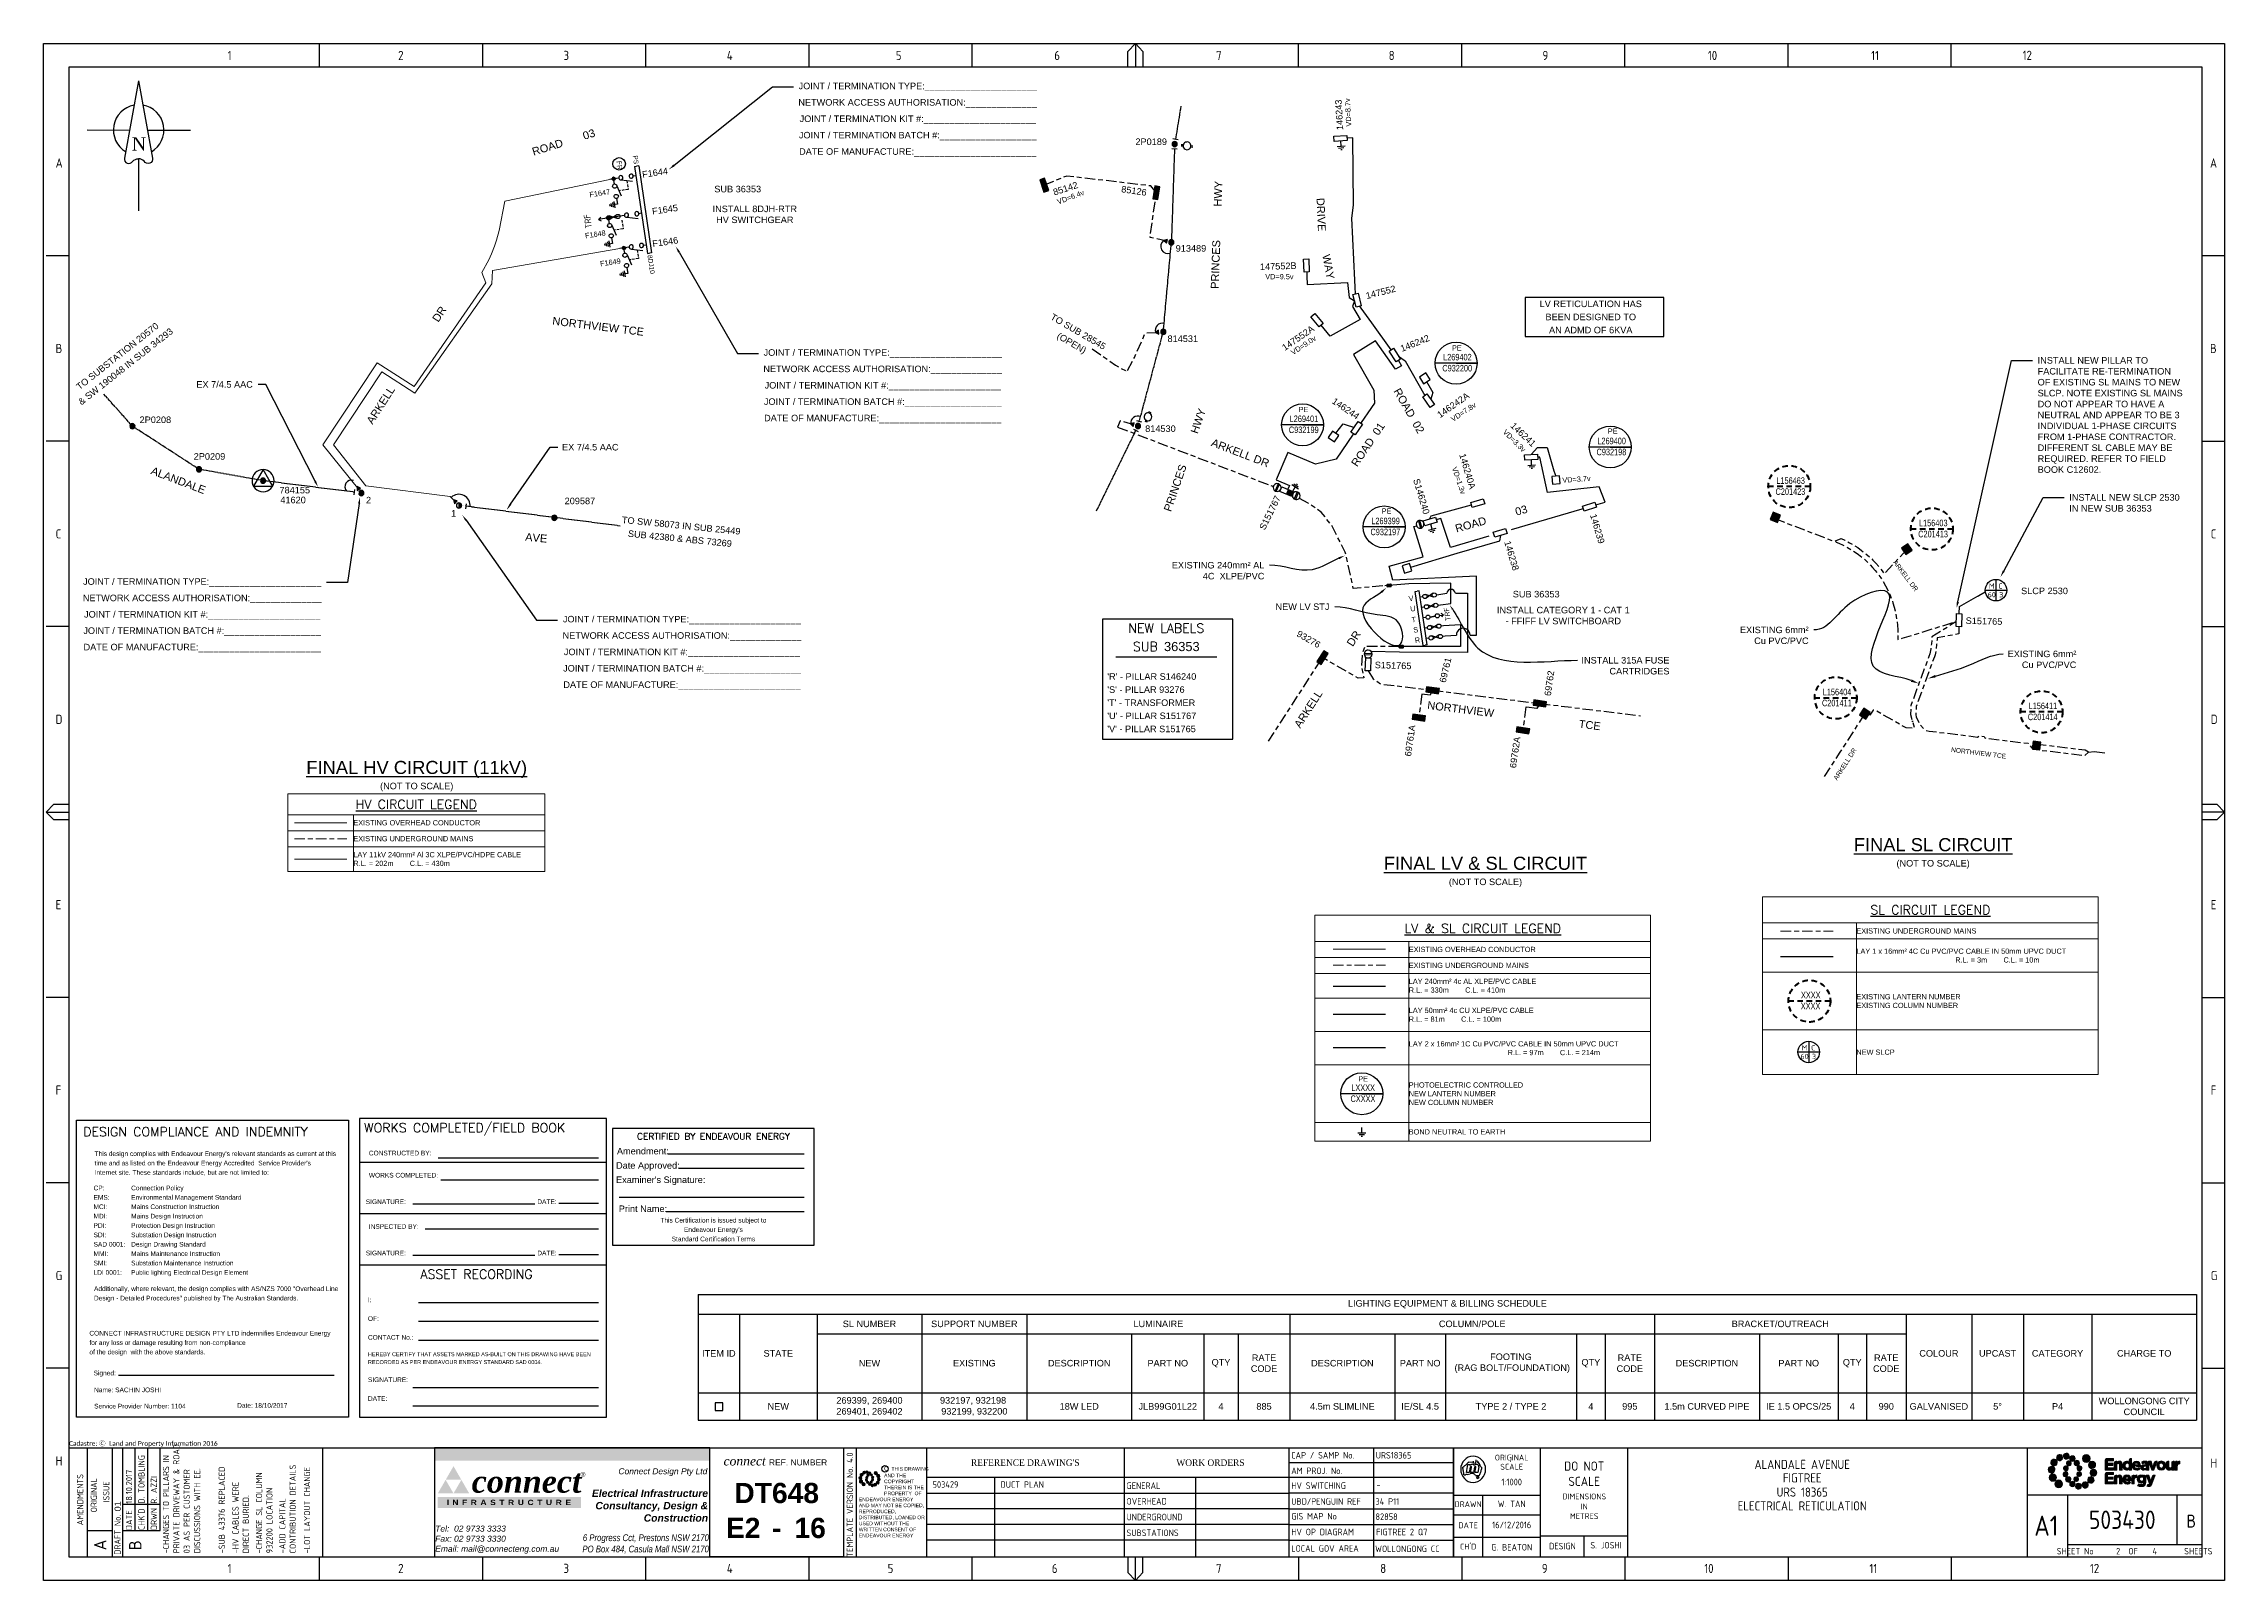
# Paper-space layout 'SHEET (2)' of a CAD drawing. Header units: metres, sheet in millimetres. Extents: x -30 to 802, y -5 to 581.
import ezdxf
from ezdxf import colors
from ezdxf.entities.mleader import LeaderData, LeaderLine
from ezdxf.enums import TextEntityAlignment as Align
from ezdxf.math import Vec2, Vec3

# ---------------------------------------------------------------- set-up
doc = ezdxf.new("R2010")
doc.units = ezdxf.units.M
for name, pattern in [('A', [0]), ('Cable Exist OH', [1, 1, 0]), ('Cable Exist UG', [8.2, 4, -1.2, 1.8, -1.2]), ('CENTERX2', [4, 2.5, -0.5, 0.5, -0.5]), ('Dash', [5, 3, -2]), ('DASHED', [0.75, 0.5, -0.25]), ('IE Trench LV', [6.5, 5, -1.5])]:
    doc.linetypes.add(name, pattern=pattern)
doc.layers.get('0').update_dxf_attribs({"color": 6})
doc.layers.add('Cadastre Roads_SP_EXT', color=7, linetype='Continuous', lineweight=5)
for name, color, linetype in [('Equip_HV_NEW', 7, 'Continuous'), ('Equip_LV_EXT', 7, 'Continuous'), ('Equip_LV_NEW', 7, 'Continuous'), ('Equip_SP_HV_NEW', 7, 'Continuous'), ('Equip_SP_LV_EXT', 7, 'Continuous'), ('Equip_SP_LV_NEW', 7, 'Continuous'), ('Equip_SP_SL_EXT', 7, 'Continuous'), ('Equip_SP_SL_NEW', 7, 'Continuous'), ('Mains_HV_EXT', 7, 'Continuous'), ('Mains_HV_MOD', 7, 'Continuous'), ('Mains_HV_NEW_Hardwired', 7, 'Continuous'), ('Mains_HV_NEW_U72', 7, 'Continuous'), ('Mains_LV_EXT', 7, 'Continuous'), ('Mains_LV_MOD', 7, 'Continuous'), ('Mains_LV_NEW_Hardwired', 7, 'Continuous'), ('Mains_LV_NEW_T84', 7, 'Continuous'), ('Mains_SL_EXT', 7, 'Continuous'), ('Mains_SL_NEW_R6', 7, 'Continuous'), ('Notes', 7, 'Continuous'), ('Notes_HV_MISC', 7, 'Continuous'), ('Notes_SP_MISC', 7, 'Continuous'), ('Sub_LV_EXT', 7, 'Continuous'), ('Sub_LV_NEW', 2, 'Continuous'), ('Sub_SP_TR_HV_LV_EXT', 7, 'Continuous'), ('SupportsOH_SP_MISC', 7, 'Continuous'), ('SupportsOH_SP_TR_HV_LV_SL_EXT', 7, 'Continuous'), ('SupportsOH_SP_TR_HV_LV_SL_NEW', 7, 'Continuous'), ('SupportsUG_SP_LV_EXT', 7, 'Continuous'), ('SupportsUG_SP_LV_NEW', 7, 'Continuous'), ('SupportsUG_SP_LV_SL_EXT', 7, 'Continuous'), ('SupportsUG_SP_LV_SL_NEW', 7, 'Continuous')]:
    doc.layers.add(name, color=color, linetype=linetype)
doc.styles.add('ABlkR8pt', font='', dxfattribs={"height": 2.0202})
doc.styles.add('ANI10pt', font='ARIALNI.TTF', dxfattribs={"height": 2.5863})
doc.styles.add('AR07pt', font='arial.ttf', dxfattribs={"height": 1.7978})
doc.styles.add('AR09pt', font='arial.ttf', dxfattribs={"height": 2.3115})
doc.styles.add('ARB30pt', font='arialbd.ttf', dxfattribs={"height": 7.705})
doc.styles.add('ARBI11pt', font='arialbi.ttf', dxfattribs={"height": 2.8252})
doc.styles.add('ARI09pt', font='ariali.ttf', dxfattribs={"height": 2.3115})
doc.styles.add('ARIAL', font='arial.ttf', dxfattribs={"height": 2})
doc.styles.add('COLUMN_LABEL', font='arial.ttf')
doc.styles.add('Elec', font='romand__.ttf')
doc.styles.add('iecARIAL', font='arial.ttf', dxfattribs={"height": 2})
doc.styles.add('iecISOCP', font='isocp.shx')
doc.styles.add('iecNAME', font='times.ttf')
doc.styles.add('iecTimesNewRoman', font='times.ttf')
doc.styles.add('IESYMBOL1', font='isocp.shx')
doc.styles.add('POLE_LABEL', font='arial.ttf')
doc.styles.get("Standard").update_dxf_attribs({"font": 'arial.ttf'})
doc.styles.add('SWG_LABEL', font='arial.ttf')
doc.styles.add('SWITCH_LABEL', font='arial.ttf', dxfattribs={"height": 2.5})
doc.styles.add('TNRBI36pt', font='timesbi.ttf', dxfattribs={"height": 8.601})
doc.styles.add('TNRI14pt', font='timesi.ttf', dxfattribs={"height": 3.4292})
doc.styles.get('ABlkR8pt').set_extended_font_data('Arial Black')
doc.linetypes.add('Cable 1', pattern='A,7,-3,["//",Standard,S=1.5,R=0,X=-2.1,Y=-0.7],-0.001', length=10.001)
doc.linetypes.add('Cable 4', pattern='A,5.25,-0.1,["o",Standard,S=2,R=0,X=1.2,Y=-0.7],-4', length=9.35)
doc.linetypes.add('Cable New UG', pattern='A,7,-0.25,["x",Standard,S=2,R=0,X=0.2,Y=-0.8],-2.1', length=9.35)
doc.linetypes.add('Cable o', pattern='A,5.25,-0.1,["o",Standard,S=2,R=0,X=1.2,Y=-0.7],-4', length=9.35)
doc.linetypes.add('Cable x', pattern='A,7,-0.25,["x",Standard,S=2,R=0,X=0.2,Y=-0.8],-2.1', length=9.35)
doc.linetypes.add('IE Trench HV', pattern='A,7,-0.2,["/",Standard,S=3,R=0,X=0.6,Y=-1.4],-2.5', length=9.7)

psp = doc.layouts.new('SHEET (2)')

# ---------------------------------------------------------------- texts
at = {"color": 7, "lineweight": -3, "char_height": 2.5, "attachment_point": 5, "line_spacing_factor": 1.2}
for s, insert, width, rotation in [('TO SUBSTATION 20570\\P& SW 190048 IN SUB 34293', (0.09, 459.76), 59.8376, 38.33284), ('TO SUB 28545\\P(OPEN)', (363.53, 468.62), 31.1636, 329.80887)]:
    psp.add_mtext(s, dxfattribs=dict(at, insert=insert, width=width, rotation=rotation))
at = {"layer": 'Cadastre Roads_SP_EXT'}
for s, height, rotation, p in [('ROAD       03', 3, 17.36626, (157.23, 538.22)), ('PRINCES           HWY', 3, 87.96604, (418.49, 487.36)), ('DRIVE  ', 3, 272.54628, (455.84, 522.06)), ('WAY', 3, 280.52337, (458.04, 500.28)), ('ARKELL                          DR', 3, 57.22672, (95.81, 435.48)), ('NORTHVIEW TCE                       ', 3, 352.96176, (164.26, 473.79)), ('PRINCES           HWY', 3, 71.04598, (400.32, 402.15)), ('ROAD  01', 3, 55.74329, (471.32, 419.29)), ('ARKELL DR', 3, 339.12115, (415.37, 427.57)), ('ALANDALE                                             ', 3, 339.15407, (10.99, 416.85)), ('ARKELL DR', 1.8, 307.271, (675.61, 382.94)), ('ARKELL                  DR', 3, 57.22672, (449.61, 319.54)), ('NORTHVIEW                            TCE', 3, 352.96176, (497.95, 327.13)), ('ARKELL DR', 1.8, 57.22672, (654.37, 299.72)), ('NORTHVIEW TCE', 1.8, 352.96176, (697.79, 310.73))]:
    psp.add_text(s, height=height, rotation=rotation, dxfattribs=at).set_placement(p)
at = {"layer": 'Notes', "linetype": 'Cable 4', "char_height": 2, "attachment_point": 1}
for s, insert, rotation in [('VD=6.4v', (356.67, 521.48), 20.36803), ('VD=7.8v', (506.83, 438.29), 33.33981)]:
    psp.add_mtext_dynamic_manual_height_columns(s, width=12.8027, gutter_width=4, heights=[0], dxfattribs=dict(at, insert=insert, rotation=rotation))
at = {"layer": 'Notes', "color": 7, "insert": (530.7, 372.17), "char_height": 2.5, "attachment_point": 1}
psp.add_mtext_dynamic_manual_height_columns('SUB 36353', width=17.7279, gutter_width=4, heights=[0], dxfattribs=at)
at = {"layer": 'Notes', "insert": (398.55, 354.41), "char_height": 3.5, "width": 47.8502, "attachment_point": 5, "line_spacing_factor": 1.2, "style": 'Elec'}
psp.add_mtext('NEW LABELS\\PSUB {\\fArial|b0|i0|c0|p34;\\C7;36353}', dxfattribs=at)
at = {"layer": 'Notes', "insert": (376.05, 329.48), "char_height": 2.5, "attachment_point": 4, "line_spacing_factor": 1.2}
psp.add_mtext("'R' - PILLAR S146240\\P'S' - PILLAR 93276\\P'T' - TRANSFORMER\\P'U' - PILLAR S151767\\P'V' - PILLAR S151765", dxfattribs=at)
at = {"layer": 'Notes', "char_height": 2, "attachment_point": 2, "style": 'iecARIAL'}
for s, insert in [('{\\H2.5x;\\LFINAL HV CIRCUIT (11kV)\\P\\H0.5x;\\l(NOT TO SCALE)}', (112.66, 307.3)), ('{\\H2.5x;\\LFINAL SL CIRCUIT\\P\\H0.5x;\\l(NOT TO SCALE)}', (691, 277.82)), ('{\\H2.5x;\\LFINAL LV & SL CIRCUIT\\P\\H0.5x;\\l(NOT TO SCALE)}', (520.28, 270.73))]:
    psp.add_mtext_dynamic_manual_height_columns(s, width=146.156, gutter_width=9, heights=[0], dxfattribs=dict(at, insert=insert))

# ---------------------------------------------------------------- blocks, each defined once
blk = doc.blocks.new('NorthPnt 11(NP11)')
for p, q in [((-19.7, 0.02), (-3.49, 0)), ((3.32, 0), (19.7, -0.02)), ((-0.08, -10.94), (-0.08, -30.8))]:
    blk.add_line(p, q)
for points in [[(-0.08, 18.81), (-5.43, -10.68, 0.877048), (-2.29, -11.9, -0.1543), (-0.08, -10.94, 0.090511)], [(-0.08, 18.81), (5.26, -10.68, -0.877048), (2.13, -11.9, 0.1543), (-0.08, -10.94, -0.090511)]]:
    blk.add_lwpolyline(points, format="xyb")
for start, end in [(100.5988, 238.86433), (300.09942, 80.43745)]:
    blk.add_arc((0, 0), 9.64, start, end)
at = {"color": 7, "style": 'iecNAME'}
blk.add_text('N', height=5.02, dxfattribs=at).set_placement((-2.62, -7.82))
blk = doc.blocks.new('EE_LOGO_SMALL')
at = {"layer": 'Notes'}
h = blk.add_hatch(color=256, dxfattribs=at)
edge = h.paths.add_edge_path()
edge.add_spline(control_points=[(-8.4, 2), (-9.2, 2), (-9.8, 1.4), (-9.8, 0.7), (-9.9, -0.1), (-9.3, -0.7), (-8.6, -0.8), (-7.8, -0.8), (-7.2, -0.2), (-7.1, 0.5), (-7.1, 1.3), (-7.7, 1.9), (-8.4, 2)], knot_values=[0, 0, 0, 0, 1, 1, 1, 2, 2, 2, 3, 3, 3, 4, 4, 4, 4], degree=3, periodic=0)
h = blk.add_hatch(color=256, dxfattribs=at)
edge = h.paths.add_edge_path()
edge.add_spline(control_points=[(-6.8, 4.5), (-7.4, 4.8), (-8.2, 4.6), (-8.6, 4), (-8.9, 3.4), (-8.7, 2.6), (-8.1, 2.2), (-7.5, 1.9), (-6.7, 2.1), (-6.3, 2.7), (-6, 3.3), (-6.2, 4.1), (-6.8, 4.5)], knot_values=[0, 0, 0, 0, 1, 1, 1, 2, 2, 2, 3, 3, 3, 4, 4, 4, 4], degree=3, periodic=0)
h = blk.add_hatch(color=256, dxfattribs=at)
edge = h.paths.add_edge_path()
edge.add_spline(control_points=[(-4.2, 5.9), (-4.6, 6.5), (-5.3, 6.6), (-5.9, 6.3), (-6.4, 5.9), (-6.6, 5.1), (-6.2, 4.6), (-5.9, 4), (-5.1, 3.8), (-4.6, 4.2), (-4, 4.6), (-3.8, 5.3), (-4.2, 5.9)], knot_values=[0, 0, 0, 0, 1, 1, 1, 2, 2, 2, 3, 3, 3, 4, 4, 4, 4], degree=3, periodic=0)
h = blk.add_hatch(color=256, dxfattribs=at)
edge = h.paths.add_edge_path()
edge.add_spline(control_points=[(-1.3, 5.9), (-1.4, 6.5), (-2, 7), (-2.6, 6.9), (-3.3, 6.9), (-3.7, 6.3), (-3.7, 5.6), (-3.6, 5), (-3, 4.5), (-2.4, 4.6), (-1.7, 4.7), (-1.3, 5.2), (-1.3, 5.9)], knot_values=[0, 0, 0, 0, 1, 1, 1, 2, 2, 2, 3, 3, 3, 4, 4, 4, 4], degree=3, periodic=0)
h = blk.add_hatch(color=256, dxfattribs=at)
edge = h.paths.add_edge_path()
edge.add_spline(control_points=[(-2.5, 2.1), (-3, 2.2), (-3.5, 1.9), (-3.6, 1.3), (-3.7, 0.8), (-3.4, 0.3), (-2.9, 0.2), (-2.4, 0.1), (-1.9, 0.4), (-1.8, 0.9), (-1.7, 1.5), (-2, 2), (-2.5, 2.1)], knot_values=[0, 0, 0, 0, 1, 1, 1, 2, 2, 2, 3, 3, 3, 4, 4, 4, 4], degree=3, periodic=0)
h = blk.add_hatch(color=256, dxfattribs=at)
edge = h.paths.add_edge_path()
edge.add_spline(control_points=[(1, 4.9), (1, 4.3), (0.5, 3.8), (-0.1, 3.8), (-0.7, 3.8), (-1.2, 4.3), (-1.2, 4.9), (-1.2, 5.5), (-0.7, 6), (-0.1, 6), (0.5, 6), (1, 5.5), (1, 4.9)], knot_values=[0, 0, 0, 0, 1, 1, 1, 2, 2, 2, 3, 3, 3, 4, 4, 4, 4], degree=3, periodic=0)
edge = h.paths.add_edge_path()
edge.add_spline(control_points=[(-1.4, 4), (-1.9, 4.1), (-2.4, 3.8), (-2.5, 3.3), (-2.6, 2.7), (-2.3, 2.2), (-1.8, 2.1), (-1.3, 2), (-0.7, 2.3), (-0.6, 2.9), (-0.5, 3.4), (-0.9, 3.9), (-1.4, 4)], knot_values=[0, 0, 0, 0, 1, 1, 1, 2, 2, 2, 3, 3, 3, 4, 4, 4, 4], degree=3, periodic=0)
h = blk.add_hatch(color=256, dxfattribs=at)
edge = h.paths.add_edge_path()
edge.add_spline(control_points=[(2.3, 2.4), (2.8, 2.8), (2.8, 3.4), (2.4, 3.9), (2, 4.3), (1.4, 4.3), (0.9, 3.9), (0.5, 3.6), (0.5, 2.9), (0.9, 2.5), (1.2, 2), (1.9, 2), (2.3, 2.4)], knot_values=[0, 0, 0, 0, 1, 1, 1, 2, 2, 2, 3, 3, 3, 4, 4, 4, 4], degree=3, periodic=0)
edge = h.paths.add_edge_path()
edge.add_spline(control_points=[(1, 4.9), (1, 4.3), (0.5, 3.8), (-0.1, 3.8), (-0.7, 3.8), (-1.2, 4.3), (-1.2, 4.9), (-1.2, 5.5), (-0.7, 6), (-0.1, 6), (0.5, 6), (1, 5.5), (1, 4.9)], knot_values=[0, 0, 0, 0, 1, 1, 1, 2, 2, 2, 3, 3, 3, 4, 4, 4, 4], degree=3, periodic=0)
h = blk.add_hatch(color=256, dxfattribs=at)
edge = h.paths.add_edge_path()
edge.add_spline(control_points=[(1, 4.9), (1, 4.3), (0.5, 3.8), (-0.1, 3.8), (-0.7, 3.8), (-1.2, 4.3), (-1.2, 4.9), (-1.2, 5.5), (-0.7, 6), (-0.1, 6), (0.5, 6), (1, 5.5), (1, 4.9)], knot_values=[0, 0, 0, 0, 1, 1, 1, 2, 2, 2, 3, 3, 3, 4, 4, 4, 4], degree=3, periodic=0)
edge = h.paths.add_edge_path(flags=16)
edge.add_spline(control_points=[(1, 4.9), (1, 4.3), (0.5, 3.8), (-0.1, 3.8), (-0.7, 3.8), (-1.2, 4.3), (-1.2, 4.9), (-1.2, 5.5), (-0.7, 6), (-0.1, 6), (0.5, 6), (1, 5.5), (1, 4.9)], knot_values=[0, 0, 0, 0, 1, 1, 1, 2, 2, 2, 3, 3, 3, 4, 4, 4, 4], degree=3, periodic=0)
h = blk.add_hatch(color=256, dxfattribs=at)
edge = h.paths.add_edge_path()
edge.add_spline(control_points=[(3, 0.2), (3.5, 0.3), (3.8, 0.9), (3.7, 1.4), (3.6, 1.9), (3, 2.3), (2.5, 2.1), (1.9, 2), (1.6, 1.4), (1.8, 0.9), (1.9, 0.4), (2.5, 0.1), (3, 0.2)], knot_values=[0, 0, 0, 0, 1, 1, 1, 2, 2, 2, 3, 3, 3, 4, 4, 4, 4], degree=3, periodic=0)
h = blk.add_hatch(color=256, dxfattribs=at)
edge = h.paths.add_edge_path()
edge.add_spline(control_points=[(7, 4.9), (7, 4), (6.3, 3.4), (5.5, 3.4), (4.6, 3.4), (4, 4), (4, 4.9), (4, 5.7), (4.6, 6.4), (5.5, 6.4), (6.3, 6.4), (7, 5.7), (7, 4.9)], knot_values=[0, 0, 0, 0, 1, 1, 1, 2, 2, 2, 3, 3, 3, 4, 4, 4, 4], degree=3, periodic=0)
h = blk.add_hatch(color=256, dxfattribs=at)
edge = h.paths.add_edge_path()
edge.add_spline(control_points=[(8.4, 1.1), (9.1, 1.5), (9.4, 2.3), (9.1, 3), (8.8, 3.7), (7.9, 4.1), (7.2, 3.8), (6.5, 3.4), (6.2, 2.6), (6.5, 1.9), (6.8, 1.2), (7.7, 0.8), (8.4, 1.1)], knot_values=[0, 0, 0, 0, 1, 1, 1, 2, 2, 2, 3, 3, 3, 4, 4, 4, 4], degree=3, periodic=0)
h = blk.add_hatch(color=256, dxfattribs=at)
edge = h.paths.add_edge_path()
edge.add_spline(control_points=[(8.3, -1.9), (9, -1.9), (9.7, -1.4), (9.7, -0.6), (9.7, 0.1), (9.2, 0.8), (8.4, 0.8), (7.7, 0.8), (7, 0.3), (7, -0.5), (6.9, -1.2), (7.5, -1.9), (8.3, -1.9)], knot_values=[0, 0, 0, 0, 1, 1, 1, 2, 2, 2, 3, 3, 3, 4, 4, 4, 4], degree=3, periodic=0)
h = blk.add_hatch(color=256, dxfattribs=at)
edge = h.paths.add_edge_path()
edge.add_spline(control_points=[(-8.5, -1.1), (-9.2, -1.4), (-9.6, -2.3), (-9.3, -3), (-8.9, -3.7), (-8.1, -4), (-7.4, -3.7), (-6.7, -3.4), (-6.3, -2.5), (-6.6, -1.8), (-7, -1.1), (-7.8, -0.8), (-8.5, -1.1)], knot_values=[0, 0, 0, 0, 1, 1, 1, 2, 2, 2, 3, 3, 3, 4, 4, 4, 4], degree=3, periodic=0)
h = blk.add_hatch(color=256, dxfattribs=at)
edge = h.paths.add_edge_path()
edge.add_spline(control_points=[(-7.1, -4.8), (-7.1, -4), (-6.5, -3.3), (-5.6, -3.3), (-4.8, -3.3), (-4.1, -4), (-4.1, -4.8), (-4.1, -5.7), (-4.8, -6.3), (-5.6, -6.3), (-6.5, -6.3), (-7.1, -5.7), (-7.1, -4.8)], knot_values=[0, 0, 0, 0, 1, 1, 1, 2, 2, 2, 3, 3, 3, 4, 4, 4, 4], degree=3, periodic=0)
h = blk.add_hatch(color=256, dxfattribs=at)
edge = h.paths.add_edge_path()
edge.add_spline(control_points=[(-3.1, -0.2), (-3.7, -0.3), (-4, -0.8), (-3.8, -1.4), (-3.7, -1.9), (-3.2, -2.2), (-2.6, -2.1), (-2.1, -1.9), (-1.8, -1.4), (-1.9, -0.9), (-2.1, -0.3), (-2.6, 0), (-3.1, -0.2)], knot_values=[0, 0, 0, 0, 1, 1, 1, 2, 2, 2, 3, 3, 3, 4, 4, 4, 4], degree=3, periodic=0)
h = blk.add_hatch(color=256, dxfattribs=at)
edge = h.paths.add_edge_path()
edge.add_spline(control_points=[(-2.5, -2.3), (-2.9, -2.7), (-3, -3.4), (-2.6, -3.8), (-2.2, -4.2), (-1.5, -4.3), (-1.1, -3.9), (-0.7, -3.5), (-0.6, -2.8), (-1, -2.4), (-1.4, -2), (-2, -1.9), (-2.5, -2.3)], knot_values=[0, 0, 0, 0, 1, 1, 1, 2, 2, 2, 3, 3, 3, 4, 4, 4, 4], degree=3, periodic=0)
h = blk.add_hatch(color=256, dxfattribs=at)
edge = h.paths.add_edge_path()
edge.add_spline(control_points=[(-1.2, -4.8), (-1.2, -4.2), (-0.7, -3.7), (-0.1, -3.7), (0.5, -3.7), (1, -4.2), (1, -4.8), (1, -5.4), (0.5, -5.9), (-0.1, -5.9), (-0.7, -5.9), (-1.2, -5.4), (-1.2, -4.8)], knot_values=[0, 0, 0, 0, 1, 1, 1, 2, 2, 2, 3, 3, 3, 4, 4, 4, 4], degree=3, periodic=0)
h = blk.add_hatch(color=256, dxfattribs=at)
edge = h.paths.add_edge_path()
edge.add_spline(control_points=[(1.2, -3.9), (1.7, -4.1), (2.2, -3.7), (2.3, -3.2), (2.5, -2.7), (2.1, -2.2), (1.6, -2.1), (1.1, -2), (0.6, -2.3), (0.5, -2.8), (0.4, -3.3), (0.7, -3.8), (1.2, -3.9)], knot_values=[0, 0, 0, 0, 1, 1, 1, 2, 2, 2, 3, 3, 3, 4, 4, 4, 4], degree=3, periodic=0)
h = blk.add_hatch(color=256, dxfattribs=at)
edge = h.paths.add_edge_path()
edge.add_spline(control_points=[(1.2, -5.8), (1.3, -6.5), (1.8, -6.9), (2.5, -6.9), (3.1, -6.8), (3.6, -6.2), (3.5, -5.6), (3.4, -5), (2.9, -4.5), (2.2, -4.6), (1.6, -4.6), (1.1, -5.2), (1.2, -5.8)], knot_values=[0, 0, 0, 0, 1, 1, 1, 2, 2, 2, 3, 3, 3, 4, 4, 4, 4], degree=3, periodic=0)
h = blk.add_hatch(color=256, dxfattribs=at)
edge = h.paths.add_edge_path()
edge.add_spline(control_points=[(2.4, -2), (2.9, -2.1), (3.4, -1.8), (3.5, -1.3), (3.6, -0.8), (3.3, -0.3), (2.8, -0.2), (2.2, -0.1), (1.7, -0.4), (1.6, -0.9), (1.5, -1.4), (1.8, -1.9), (2.4, -2)], knot_values=[0, 0, 0, 0, 1, 1, 1, 2, 2, 2, 3, 3, 3, 4, 4, 4, 4], degree=3, periodic=0)
h = blk.add_hatch(color=256, dxfattribs=at)
edge = h.paths.add_edge_path()
edge.add_spline(control_points=[(4, -5.8), (4.4, -6.4), (5.2, -6.6), (5.7, -6.2), (6.3, -5.8), (6.5, -5.1), (6.1, -4.5), (5.7, -4), (5, -3.8), (4.4, -4.2), (3.8, -4.5), (3.7, -5.3), (4, -5.8)], knot_values=[0, 0, 0, 0, 1, 1, 1, 2, 2, 2, 3, 3, 3, 4, 4, 4, 4], degree=3, periodic=0)
h = blk.add_hatch(color=256, dxfattribs=at)
edge = h.paths.add_edge_path()
edge.add_spline(control_points=[(6.7, -4.4), (7.3, -4.8), (8.1, -4.6), (8.4, -4), (8.8, -3.3), (8.6, -2.6), (8, -2.2), (7.3, -1.8), (6.6, -2.1), (6.2, -2.7), (5.8, -3.3), (6, -4.1), (6.7, -4.4)], knot_values=[0, 0, 0, 0, 1, 1, 1, 2, 2, 2, 3, 3, 3, 4, 4, 4, 4], degree=3, periodic=0)
at = {"layer": 'Notes', "lineweight": 0}
for points in [[(1.8, 2.1), (1.8, 2.1)], [(-2, -2.1), (-2, -2.1)]]:
    blk.add_lwpolyline(points, dxfattribs=at)
for points in [[(-8.4, 2), (-9.2, 2), (-9.8, 1.4), (-9.8, 0.7), (-9.9, -0.1), (-9.3, -0.7), (-8.6, -0.8), (-7.8, -0.8), (-7.2, -0.2), (-7.1, 0.5), (-7.1, 1.3), (-7.7, 1.9), (-8.4, 2)], [(-6.8, 4.5), (-7.4, 4.8), (-8.2, 4.6), (-8.6, 4), (-8.9, 3.4), (-8.7, 2.6), (-8.1, 2.2), (-7.5, 1.9), (-6.7, 2.1), (-6.3, 2.7), (-6, 3.3), (-6.2, 4.1), (-6.8, 4.5)], [(-4.2, 5.9), (-4.6, 6.5), (-5.3, 6.6), (-5.9, 6.3), (-6.4, 5.9), (-6.6, 5.1), (-6.2, 4.6), (-5.9, 4), (-5.1, 3.8), (-4.6, 4.2), (-4, 4.6), (-3.8, 5.3), (-4.2, 5.9)], [(-1.3, 5.9), (-1.4, 6.5), (-2, 7), (-2.6, 6.9), (-3.3, 6.9), (-3.7, 6.3), (-3.7, 5.6), (-3.6, 5), (-3, 4.5), (-2.4, 4.6), (-1.7, 4.7), (-1.3, 5.2), (-1.3, 5.9)], [(-2.5, 2.1), (-3, 2.2), (-3.5, 1.9), (-3.6, 1.3), (-3.7, 0.8), (-3.4, 0.3), (-2.9, 0.2), (-2.4, 0.1), (-1.9, 0.4), (-1.8, 0.9), (-1.7, 1.5), (-2, 2), (-2.5, 2.1)], [(-1.4, 4), (-1.9, 4.1), (-2.4, 3.8), (-2.5, 3.3), (-2.6, 2.7), (-2.3, 2.2), (-1.8, 2.1), (-1.3, 2), (-0.7, 2.3), (-0.6, 2.9), (-0.5, 3.4), (-0.9, 3.9), (-1.4, 4)], [(1, 4.9), (1, 4.3), (0.5, 3.8), (-0.1, 3.8), (-0.7, 3.8), (-1.2, 4.3), (-1.2, 4.9), (-1.2, 5.5), (-0.7, 6), (-0.1, 6), (0.5, 6), (1, 5.5), (1, 4.9)], [(1, 4.9), (1, 4.3), (0.5, 3.8), (-0.1, 3.8), (-0.7, 3.8), (-1.2, 4.3), (-1.2, 4.9), (-1.2, 5.5), (-0.7, 6), (-0.1, 6), (0.5, 6), (1, 5.5), (1, 4.9)], [(2.3, 2.4), (2.8, 2.8), (2.8, 3.4), (2.4, 3.9), (2, 4.3), (1.4, 4.3), (0.9, 3.9), (0.5, 3.6), (0.5, 2.9), (0.9, 2.5), (1.2, 2), (1.9, 2), (2.3, 2.4)], [(3, 0.2), (3.5, 0.3), (3.8, 0.9), (3.7, 1.4), (3.6, 1.9), (3, 2.3), (2.5, 2.1), (1.9, 2), (1.6, 1.4), (1.8, 0.9), (1.9, 0.4), (2.5, 0.1), (3, 0.2)], [(7, 4.9), (7, 4), (6.3, 3.4), (5.5, 3.4), (4.6, 3.4), (4, 4), (4, 4.9), (4, 5.7), (4.6, 6.4), (5.5, 6.4), (6.3, 6.4), (7, 5.7), (7, 4.9)], [(8.4, 1.1), (9.1, 1.5), (9.4, 2.3), (9.1, 3), (8.8, 3.7), (7.9, 4.1), (7.2, 3.8), (6.5, 3.4), (6.2, 2.6), (6.5, 1.9), (6.8, 1.2), (7.7, 0.8), (8.4, 1.1)], [(8.3, -1.9), (9, -1.9), (9.7, -1.4), (9.7, -0.6), (9.7, 0.1), (9.2, 0.8), (8.4, 0.8), (7.7, 0.8), (7, 0.3), (7, -0.5), (6.9, -1.2), (7.5, -1.9), (8.3, -1.9)], [(-8.5, -1.1), (-9.2, -1.4), (-9.6, -2.3), (-9.3, -3), (-8.9, -3.7), (-8.1, -4), (-7.4, -3.7), (-6.7, -3.4), (-6.3, -2.5), (-6.6, -1.8), (-7, -1.1), (-7.8, -0.8), (-8.5, -1.1)], [(-7.1, -4.8), (-7.1, -4), (-6.5, -3.3), (-5.6, -3.3), (-4.8, -3.3), (-4.1, -4), (-4.1, -4.8), (-4.1, -5.7), (-4.8, -6.3), (-5.6, -6.3), (-6.5, -6.3), (-7.1, -5.7), (-7.1, -4.8)], [(-3.1, -0.2), (-3.7, -0.3), (-4, -0.8), (-3.8, -1.4), (-3.7, -1.9), (-3.2, -2.2), (-2.6, -2.1), (-2.1, -1.9), (-1.8, -1.4), (-1.9, -0.9), (-2.1, -0.3), (-2.6, 0), (-3.1, -0.2)], [(-2.5, -2.3), (-2.9, -2.7), (-3, -3.4), (-2.6, -3.8), (-2.2, -4.2), (-1.5, -4.3), (-1.1, -3.9), (-0.7, -3.5), (-0.6, -2.8), (-1, -2.4), (-1.4, -2), (-2, -1.9), (-2.5, -2.3)], [(-1.2, -4.8), (-1.2, -4.2), (-0.7, -3.7), (-0.1, -3.7), (0.5, -3.7), (1, -4.2), (1, -4.8), (1, -5.4), (0.5, -5.9), (-0.1, -5.9), (-0.7, -5.9), (-1.2, -5.4), (-1.2, -4.8)], [(1.2, -3.9), (1.7, -4.1), (2.2, -3.7), (2.3, -3.2), (2.5, -2.7), (2.1, -2.2), (1.6, -2.1), (1.1, -2), (0.6, -2.3), (0.5, -2.8), (0.4, -3.3), (0.7, -3.8), (1.2, -3.9)], [(1.2, -5.8), (1.3, -6.5), (1.8, -6.9), (2.5, -6.9), (3.1, -6.8), (3.6, -6.2), (3.5, -5.6), (3.4, -5), (2.9, -4.5), (2.2, -4.6), (1.6, -4.6), (1.1, -5.2), (1.2, -5.8)], [(2.4, -2), (2.9, -2.1), (3.4, -1.8), (3.5, -1.3), (3.6, -0.8), (3.3, -0.3), (2.8, -0.2), (2.2, -0.1), (1.7, -0.4), (1.6, -0.9), (1.5, -1.4), (1.8, -1.9), (2.4, -2)], [(4, -5.8), (4.4, -6.4), (5.2, -6.6), (5.7, -6.2), (6.3, -5.8), (6.5, -5.1), (6.1, -4.5), (5.7, -4), (5, -3.8), (4.4, -4.2), (3.8, -4.5), (3.7, -5.3), (4, -5.8)], [(6.7, -4.4), (7.3, -4.8), (8.1, -4.6), (8.4, -4), (8.8, -3.3), (8.6, -2.6), (8, -2.2), (7.3, -1.8), (6.6, -2.1), (6.2, -2.7), (5.8, -3.3), (6, -4.1), (6.7, -4.4)]]:
    blk.add_open_spline(points, degree=3, knots=[0, 0, 0, 0, 1, 1, 1, 2, 2, 2, 3, 3, 3, 4, 4, 4, 4], dxfattribs=at)
blk = doc.blocks.new('EE_COPYRIGHT_A1')
at = {"layer": 'Notes'}
blk.add_circle((9.53, -0.82), 1.15, dxfattribs=at)
at = {"xscale": 0.4, "yscale": 0.4, "zscale": 0.4}
blk.add_blockref('EE_LOGO_SMALL', (3.96, -4.29), dxfattribs=at)
at = {"layer": 'Notes', "insert": (0, 0), "char_height": 1.25, "width": 24.1208, "attachment_point": 1, "style": 'ARIAL'}
blk.add_mtext('\\pt8.75;               ^I{\\H1.2x;C } THIS DRAWING\\P\\pi-8.75,l8.75,t8.75,20;       ^IAND THE ^I\\P\\pi0,t8.75;COPYRIGHT\\P\\pi-8.75,t1.25,8.75;^I^ITHEREIN IS THE PROPERTY  OF \\P\\pi0,l0,t1.25;ENDEAVOUR ENERGY AND MAY NOT BE COPIED, REPRODUCED, DISTRIBUTED, LOANED OR USED WITHOUT THE WRITTEN CONSENT OF ENDEAVOUR ENERGY', dxfattribs=at)
blk = doc.blocks.new('EE_LOGO')
h = blk.add_hatch(color=7)
edge = h.paths.add_edge_path()
edge.add_spline(control_points=[(-25.34, 1.94), (-26.08, 1.98), (-26.72, 1.41), (-26.77, 0.66), (-26.81, -0.09), (-26.24, -0.72), (-25.49, -0.77), (-24.74, -0.81), (-24.1, -0.24), (-24.06, 0.51), (-24.02, 1.25), (-24.59, 1.89), (-25.34, 1.94)], knot_values=[0, 0, 0, 0, 1, 1, 1, 2, 2, 2, 3, 3, 3, 4, 4, 4, 4], degree=3, periodic=0)
h = blk.add_hatch(color=7)
edge = h.paths.add_edge_path()
edge.add_spline(control_points=[(-23.73, 4.46), (-24.34, 4.81), (-25.13, 4.61), (-25.49, 3.99), (-25.85, 3.38), (-25.64, 2.59), (-25.03, 2.23), (-24.41, 1.87), (-23.63, 2.08), (-23.27, 2.69), (-22.91, 3.31), (-23.12, 4.1), (-23.73, 4.46)], knot_values=[0, 0, 0, 0, 1, 1, 1, 2, 2, 2, 3, 3, 3, 4, 4, 4, 4], degree=3, periodic=0)
h = blk.add_hatch(color=7)
edge = h.paths.add_edge_path()
edge.add_spline(control_points=[(-21.12, 5.87), (-21.48, 6.44), (-22.24, 6.61), (-22.81, 6.24), (-23.37, 5.88), (-23.54, 5.12), (-23.17, 4.55), (-22.81, 3.98), (-22.05, 3.82), (-21.48, 4.19), (-20.92, 4.55), (-20.75, 5.31), (-21.12, 5.87)], knot_values=[0, 0, 0, 0, 1, 1, 1, 2, 2, 2, 3, 3, 3, 4, 4, 4, 4], degree=3, periodic=0)
h = blk.add_hatch(color=7)
edge = h.paths.add_edge_path()
edge.add_spline(control_points=[(-19.43, 2.06), (-19.94, 2.17), (-20.44, 1.84), (-20.55, 1.33), (-20.66, 0.82), (-20.34, 0.32), (-19.83, 0.21), (-19.32, 0.1), (-18.81, 0.42), (-18.71, 0.93), (-18.59, 1.44), (-18.92, 1.95), (-19.43, 2.06)], knot_values=[0, 0, 0, 0, 1, 1, 1, 2, 2, 2, 3, 3, 3, 4, 4, 4, 4], degree=3, periodic=0)
h = blk.add_hatch(color=7)
edge = h.paths.add_edge_path()
edge.add_spline(control_points=[(-18.27, 5.87), (-18.34, 6.5), (-18.91, 6.97), (-19.54, 6.9), (-20.18, 6.84), (-20.65, 6.27), (-20.58, 5.63), (-20.52, 4.99), (-19.95, 4.53), (-19.31, 4.59), (-18.67, 4.66), (-18.21, 5.23), (-18.27, 5.87)], knot_values=[0, 0, 0, 0, 1, 1, 1, 2, 2, 2, 3, 3, 3, 4, 4, 4, 4], degree=3, periodic=0)
h = blk.add_hatch(color=7)
edge = h.paths.add_edge_path()
edge.add_spline(control_points=[(-15.91, 4.86), (-15.91, 4.26), (-16.4, 3.77), (-17, 3.77), (-17.6, 3.77), (-18.08, 4.26), (-18.08, 4.86), (-18.08, 5.46), (-17.6, 5.95), (-17, 5.95), (-16.4, 5.95), (-15.91, 5.46), (-15.91, 4.86)], knot_values=[0, 0, 0, 0, 1, 1, 1, 2, 2, 2, 3, 3, 3, 4, 4, 4, 4], degree=3, periodic=0)
edge = h.paths.add_edge_path()
edge.add_spline(control_points=[(-18.29, 3.97), (-18.8, 4.08), (-19.3, 3.76), (-19.41, 3.25), (-19.52, 2.74), (-19.2, 2.23), (-18.69, 2.12), (-18.18, 2.01), (-17.67, 2.33), (-17.56, 2.84), (-17.45, 3.35), (-17.78, 3.86), (-18.29, 3.97)], knot_values=[0, 0, 0, 0, 1, 1, 1, 2, 2, 2, 3, 3, 3, 4, 4, 4, 4], degree=3, periodic=0)
h = blk.add_hatch(color=7)
edge = h.paths.add_edge_path()
edge.add_spline(control_points=[(-14.59, 2.36), (-14.16, 2.75), (-14.12, 3.41), (-14.51, 3.84), (-14.89, 4.27), (-15.55, 4.31), (-15.99, 3.93), (-16.42, 3.54), (-16.46, 2.88), (-16.07, 2.45), (-15.69, 2.01), (-15.02, 1.98), (-14.59, 2.36)], knot_values=[0, 0, 0, 0, 1, 1, 1, 2, 2, 2, 3, 3, 3, 4, 4, 4, 4], degree=3, periodic=0)
edge = h.paths.add_edge_path()
edge.add_spline(control_points=[(-15.91, 4.86), (-15.91, 4.26), (-16.4, 3.77), (-17, 3.77), (-17.6, 3.77), (-18.08, 4.26), (-18.08, 4.86), (-18.08, 5.46), (-17.6, 5.95), (-17, 5.95), (-16.4, 5.95), (-15.91, 5.46), (-15.91, 4.86)], knot_values=[0, 0, 0, 0, 1, 1, 1, 2, 2, 2, 3, 3, 3, 4, 4, 4, 4], degree=3, periodic=0)
h = blk.add_hatch(color=7)
edge = h.paths.add_edge_path()
edge.add_spline(control_points=[(-15.91, 4.86), (-15.91, 4.26), (-16.4, 3.77), (-17, 3.77), (-17.6, 3.77), (-18.08, 4.26), (-18.08, 4.86), (-18.08, 5.46), (-17.6, 5.95), (-17, 5.95), (-16.4, 5.95), (-15.91, 5.46), (-15.91, 4.86)], knot_values=[0, 0, 0, 0, 1, 1, 1, 2, 2, 2, 3, 3, 3, 4, 4, 4, 4], degree=3, periodic=0)
edge = h.paths.add_edge_path(flags=16)
edge.add_spline(control_points=[(-15.91, 4.86), (-15.91, 4.26), (-16.4, 3.77), (-17, 3.77), (-17.6, 3.77), (-18.08, 4.26), (-18.08, 4.86), (-18.08, 5.46), (-17.6, 5.95), (-17, 5.95), (-16.4, 5.95), (-15.91, 5.46), (-15.91, 4.86)], knot_values=[0, 0, 0, 0, 1, 1, 1, 2, 2, 2, 3, 3, 3, 4, 4, 4, 4], degree=3, periodic=0)
h = blk.add_hatch(color=7)
edge = h.paths.add_edge_path()
edge.add_spline(control_points=[(-13.94, 0.18), (-13.41, 0.32), (-13.09, 0.87), (-13.23, 1.4), (-13.37, 1.93), (-13.92, 2.25), (-14.45, 2.11), (-14.98, 1.97), (-15.3, 1.42), (-15.16, 0.89), (-15.02, 0.36), (-14.47, 0.04), (-13.94, 0.18)], knot_values=[0, 0, 0, 0, 1, 1, 1, 2, 2, 2, 3, 3, 3, 4, 4, 4, 4], degree=3, periodic=0)
h = blk.add_hatch(color=7)
edge = h.paths.add_edge_path()
edge.add_spline(control_points=[(-9.93, 4.86), (-9.93, 4.03), (-10.61, 3.35), (-11.44, 3.35), (-12.28, 3.35), (-12.95, 4.03), (-12.95, 4.86), (-12.95, 5.69), (-12.28, 6.37), (-11.44, 6.37), (-10.61, 6.37), (-9.93, 5.69), (-9.93, 4.86)], knot_values=[0, 0, 0, 0, 1, 1, 1, 2, 2, 2, 3, 3, 3, 4, 4, 4, 4], degree=3, periodic=0)
h = blk.add_hatch(color=7)
edge = h.paths.add_edge_path()
edge.add_spline(control_points=[(-8.55, 1.13), (-7.83, 1.45), (-7.5, 2.29), (-7.82, 3.01), (-8.14, 3.73), (-8.98, 4.06), (-9.7, 3.74), (-10.42, 3.42), (-10.75, 2.58), (-10.43, 1.86), (-10.11, 1.14), (-9.27, 0.81), (-8.55, 1.13)], knot_values=[0, 0, 0, 0, 1, 1, 1, 2, 2, 2, 3, 3, 3, 4, 4, 4, 4], degree=3, periodic=0)
h = blk.add_hatch(color=7)
edge = h.paths.add_edge_path()
edge.add_spline(control_points=[(-8.66, -1.92), (-7.91, -1.96), (-7.27, -1.39), (-7.23, -0.64), (-7.19, 0.1), (-7.76, 0.74), (-8.51, 0.78), (-9.25, 0.83), (-9.89, 0.26), (-9.94, -0.49), (-9.98, -1.24), (-9.41, -1.88), (-8.66, -1.92)], knot_values=[0, 0, 0, 0, 1, 1, 1, 2, 2, 2, 3, 3, 3, 4, 4, 4, 4], degree=3, periodic=0)
h = blk.add_hatch(color=7)
edge = h.paths.add_edge_path()
edge.add_spline(control_points=[(-3.85, 0.44), (-3.85, 0.44), (-3.85, 4.25), (-3.85, 4.3), (-3.85, 4.35), (-3.85, 4.86), (-3.29, 4.86), (-2.74, 4.86), (-0.49, 4.86), (-0.49, 4.86), (-0.49, 4.86), (-0.49, 4), (-0.49, 4), (-0.49, 4), (-2.89, 4), (-2.89, 4), (-2.89, 4), (-2.89, 3.1), (-2.89, 3.1), (-2.89, 3.1), (-0.8, 3.1), (-0.8, 3.1), (-0.8, 3.1), (-0.8, 2.23), (-0.8, 2.23), (-0.8, 2.23), (-2.89, 2.23), (-2.89, 2.23), (-2.89, 2.23), (-2.89, 1.31), (-2.89, 1.31), (-2.89, 1.31), (-0.49, 1.31), (-0.49, 1.31), (-0.49, 1.31), (-0.49, 0.44), (-0.49, 0.44), (-0.49, 0.44), (-3.85, 0.44), (-3.85, 0.44)], knot_values=[0, 0, 0, 0, 1, 1, 1, 2, 2, 2, 3, 3, 3, 4, 4, 4, 5, 5, 5, 6, 6, 6, 7, 7, 7, 8, 8, 8, 9, 9, 9, 10, 10, 10, 11, 11, 11, 12, 12, 12, 13, 13, 13, 13], degree=3, periodic=0)
h = blk.add_hatch(color=7)
edge = h.paths.add_edge_path()
edge.add_spline(control_points=[(1.94, 0.44), (1.94, 0.44), (1.94, 2.33), (1.94, 2.33), (1.94, 2.78), (1.73, 3.02), (1.36, 3.02), (1, 3.02), (0.76, 2.78), (0.76, 2.33), (0.76, 2.33), (0.76, 0.44), (0.76, 0.44), (0.76, 0.44), (-0.2, 0.44), (-0.2, 0.44), (-0.2, 0.44), (-0.2, 3.21), (-0.2, 3.27), (-0.2, 3.33), (-0.2, 3.82), (0.36, 3.82), (0.76, 3.82), (0.76, 3.82), (0.76, 3.82), (0.76, 3.82), (0.76, 3.35), (0.76, 3.35), (0.98, 3.63), (1.27, 3.89), (1.75, 3.89), (2.48, 3.89), (2.9, 3.41), (2.9, 2.63), (2.9, 2.63), (2.9, 0.44), (2.9, 0.44), (2.9, 0.44), (1.94, 0.44), (1.94, 0.44)], knot_values=[0, 0, 0, 0, 1, 1, 1, 2, 2, 2, 3, 3, 3, 4, 4, 4, 5, 5, 5, 6, 6, 6, 7, 7, 7, 8, 8, 8, 9, 9, 9, 10, 10, 10, 11, 11, 11, 12, 12, 12, 13, 13, 13, 13], degree=3, periodic=0)
h = blk.add_hatch(color=7)
edge = h.paths.add_edge_path(flags=16)
edge.add_spline(control_points=[(5.8, 2.13), (5.8, 2.69), (5.43, 3.07), (4.98, 3.07), (4.53, 3.07), (4.15, 2.7), (4.15, 2.13), (4.15, 2.13), (4.15, 2.12), (4.15, 2.12), (4.15, 1.56), (4.53, 1.19), (4.98, 1.19), (5.43, 1.19), (5.8, 1.56), (5.8, 2.12), (5.8, 2.12), (5.8, 2.13), (5.8, 2.13)], knot_values=[0, 0, 0, 0, 1, 1, 1, 2, 2, 2, 3, 3, 3, 4, 4, 4, 5, 5, 5, 6, 6, 6, 6], degree=3, periodic=0)
edge = h.paths.add_edge_path()
edge.add_spline(control_points=[(5.79, 0.44), (5.79, 0.44), (5.79, 0.92), (5.79, 0.92), (5.55, 0.6), (5.23, 0.37), (4.73, 0.37), (3.94, 0.37), (3.19, 0.99), (3.19, 2.12), (3.19, 2.12), (3.19, 2.13), (3.19, 2.13), (3.19, 3.26), (3.93, 3.88), (4.73, 3.88), (5.24, 3.88), (5.56, 3.65), (5.79, 3.38), (5.79, 3.38), (5.79, 4.27), (5.79, 4.3), (5.79, 4.34), (5.79, 4.86), (6.34, 4.86), (6.73, 4.86), (6.75, 4.86), (6.75, 4.86), (6.75, 4.86), (6.75, 0.44), (6.75, 0.44), (6.75, 0.44), (5.79, 0.44), (5.79, 0.44)], knot_values=[0, 0, 0, 0, 1, 1, 1, 2, 2, 2, 3, 3, 3, 4, 4, 4, 5, 5, 5, 6, 6, 6, 7, 7, 7, 8, 8, 8, 9, 9, 9, 10, 10, 10, 11, 11, 11, 11], degree=3, periodic=0)
h = blk.add_hatch(color=7)
edge = h.paths.add_edge_path()
edge.add_spline(control_points=[(8.69, 3.89), (7.7, 3.89), (7.01, 3.09), (7.01, 2.13), (7.01, 2.13), (7.01, 2.12), (7.01, 2.12), (7.01, 1.08), (7.77, 0.37), (8.78, 0.37), (9.39, 0.37), (9.85, 0.61), (10.16, 1), (10.16, 1), (9.62, 1.48), (9.62, 1.48), (9.35, 1.24), (9.12, 1.14), (8.79, 1.14), (8.33, 1.13), (8, 1.49), (7.95, 1.86), (7.91, 2.18), (7.93, 2.29), (7.95, 2.43), (8.02, 2.85), (8.29, 3.12), (8.69, 3.12), (9.09, 3.12), (9.34, 2.83), (9.4, 2.4), (9.4, 2.4), (8.14, 2.4), (8.14, 2.4), (8.14, 2.4), (8.12, 1.8), (8.64, 1.8), (9.17, 1.8), (10.32, 1.8), (10.32, 1.8), (10.33, 1.89), (10.34, 1.95), (10.34, 2.04), (10.34, 2.04), (10.34, 2.05), (10.34, 2.05), (10.34, 3.01), (9.82, 3.89), (8.69, 3.89)], knot_values=[0, 0, 0, 0, 1, 1, 1, 2, 2, 2, 3, 3, 3, 4, 4, 4, 5, 5, 5, 6, 6, 6, 7, 7, 7, 8, 8, 8, 9, 9, 9, 10, 10, 10, 11, 11, 11, 12, 12, 12, 13, 13, 13, 14, 14, 14, 15, 15, 15, 16, 16, 16, 16], degree=3, periodic=0)
h = blk.add_hatch(color=7)
edge = h.paths.add_edge_path(flags=16)
edge.add_spline(control_points=[(12.69, 1.8), (12.53, 1.88), (12.31, 1.93), (12.08, 1.93), (11.67, 1.93), (11.42, 1.77), (11.42, 1.46), (11.42, 1.46), (11.42, 1.45), (11.42, 1.45), (11.42, 1.19), (11.63, 1.04), (11.94, 1.04), (12.39, 1.04), (12.69, 1.29), (12.69, 1.63), (12.69, 1.63), (12.69, 1.8), (12.69, 1.8)], knot_values=[0, 0, 0, 0, 1, 1, 1, 2, 2, 2, 3, 3, 3, 4, 4, 4, 5, 5, 5, 6, 6, 6, 6], degree=3, periodic=0)
edge = h.paths.add_edge_path()
edge.add_spline(control_points=[(12.67, 0.44), (12.67, 0.44), (12.67, 0.81), (12.67, 0.81), (12.44, 0.55), (12.12, 0.38), (11.65, 0.38), (11.01, 0.38), (10.49, 0.74), (10.49, 1.41), (10.49, 1.41), (10.49, 1.42), (10.49, 1.42), (10.49, 2.16), (11.05, 2.5), (11.85, 2.5), (12.19, 2.5), (12.44, 2.45), (12.68, 2.37), (12.68, 2.37), (12.68, 2.42), (12.68, 2.42), (12.68, 2.82), (12.43, 3.07), (11.95, 3.07), (11.59, 3.07), (11.33, 3), (11.02, 2.89), (11.02, 2.89), (10.78, 3.62), (10.78, 3.62), (11.15, 3.78), (11.52, 3.89), (12.09, 3.89), (13.14, 3.89), (13.6, 3.35), (13.6, 2.43), (13.6, 2.43), (13.6, 0.44), (13.6, 0.44), (13.6, 0.44), (12.67, 0.44), (12.67, 0.44)], knot_values=[0, 0, 0, 0, 1, 1, 1, 2, 2, 2, 3, 3, 3, 4, 4, 4, 5, 5, 5, 6, 6, 6, 7, 7, 7, 8, 8, 8, 9, 9, 9, 10, 10, 10, 11, 11, 11, 12, 12, 12, 13, 13, 13, 14, 14, 14, 14], degree=3, periodic=0)
h = blk.add_hatch(color=7)
edge = h.paths.add_edge_path()
edge.add_spline(control_points=[(15.71, 0.44), (15.71, 0.44), (14.84, 0.44), (14.84, 0.44), (14.84, 0.44), (13.51, 3.83), (13.51, 3.83), (13.51, 3.83), (14.53, 3.83), (14.53, 3.83), (14.53, 3.83), (15.28, 1.58), (15.28, 1.58), (15.28, 1.58), (15.86, 3.3), (15.86, 3.3), (15.86, 3.3), (16.02, 3.83), (16.4, 3.83), (16.78, 3.83), (17.04, 3.83), (17.04, 3.83), (17.04, 3.83), (15.71, 0.44), (15.71, 0.44)], knot_values=[0, 0, 0, 0, 1, 1, 1, 2, 2, 2, 3, 3, 3, 4, 4, 4, 5, 5, 5, 6, 6, 6, 7, 7, 7, 8, 8, 8, 8], degree=3, periodic=0)
h = blk.add_hatch(color=7)
edge = h.paths.add_edge_path(flags=16)
edge.add_spline(control_points=[(19.52, 2.16), (19.52, 2.66), (19.16, 3.09), (18.63, 3.09), (18.08, 3.09), (17.75, 2.67), (17.75, 2.17), (17.75, 2.17), (17.75, 2.16), (17.75, 2.16), (17.75, 1.66), (18.11, 1.22), (18.64, 1.22), (19.19, 1.22), (19.52, 1.65), (19.52, 2.15), (19.52, 2.15), (19.52, 2.16), (19.52, 2.16)], knot_values=[0, 0, 0, 0, 1, 1, 1, 2, 2, 2, 3, 3, 3, 4, 4, 4, 5, 5, 5, 6, 6, 6, 6], degree=3, periodic=0)
edge = h.paths.add_edge_path()
edge.add_spline(control_points=[(18.63, 0.4), (17.58, 0.4), (16.8, 1.17), (16.8, 2.15), (16.8, 2.15), (16.8, 2.16), (16.8, 2.16), (16.8, 3.13), (17.59, 3.92), (18.64, 3.92), (19.69, 3.92), (20.46, 3.14), (20.46, 2.17), (20.46, 2.17), (20.46, 2.16), (20.46, 2.16), (20.46, 1.19), (19.68, 0.4), (18.63, 0.4)], knot_values=[0, 0, 0, 0, 1, 1, 1, 2, 2, 2, 3, 3, 3, 4, 4, 4, 5, 5, 5, 6, 6, 6, 6], degree=3, periodic=0)
h = blk.add_hatch(color=7)
edge = h.paths.add_edge_path()
edge.add_spline(control_points=[(22.86, 0.44), (22.86, 0.44), (22.86, 0.92), (22.86, 0.92), (22.64, 0.64), (22.36, 0.38), (21.87, 0.38), (21.15, 0.38), (20.72, 0.86), (20.72, 1.63), (20.72, 1.63), (20.72, 3.22), (20.72, 3.27), (20.72, 3.32), (20.72, 3.82), (21.28, 3.82), (21.68, 3.82), (21.68, 3.82), (21.68, 3.82), (21.68, 3.82), (21.68, 1.94), (21.68, 1.94), (21.68, 1.48), (21.9, 1.25), (22.26, 1.25), (22.63, 1.25), (22.86, 1.48), (22.86, 1.94), (22.86, 1.94), (22.86, 3.2), (22.86, 3.27), (22.86, 3.34), (22.87, 3.82), (23.42, 3.82), (23.82, 3.82), (23.82, 3.82), (23.82, 3.82), (23.82, 3.82), (23.82, 0.44), (23.82, 0.44), (23.82, 0.44), (22.86, 0.44), (22.86, 0.44)], knot_values=[0, 0, 0, 0, 1, 1, 1, 2, 2, 2, 3, 3, 3, 4, 4, 4, 5, 5, 5, 6, 6, 6, 7, 7, 7, 8, 8, 8, 9, 9, 9, 10, 10, 10, 11, 11, 11, 12, 12, 12, 13, 13, 13, 14, 14, 14, 14], degree=3, periodic=0)
h = blk.add_hatch(color=7)
edge = h.paths.add_edge_path()
edge.add_spline(control_points=[(26.09, 2.88), (25.46, 2.88), (25.06, 2.5), (25.06, 1.69), (25.06, 1.69), (25.06, 0.44), (25.06, 0.44), (25.06, 0.44), (24.1, 0.44), (24.1, 0.44), (24.1, 0.44), (24.1, 3.24), (24.1, 3.27), (24.1, 3.3), (24.1, 3.83), (24.66, 3.83), (25.22, 3.83), (25.06, 3.83), (25.06, 3.83), (25.06, 3.83), (25.06, 3.14), (25.06, 3.14), (25.26, 3.61), (25.58, 3.91), (26.14, 3.89), (26.14, 3.89), (26.14, 2.88), (26.14, 2.88), (26.14, 2.88), (26.09, 2.88), (26.09, 2.88)], knot_values=[0, 0, 0, 0, 1, 1, 1, 2, 2, 2, 3, 3, 3, 4, 4, 4, 5, 5, 5, 6, 6, 6, 7, 7, 7, 8, 8, 8, 9, 9, 9, 10, 10, 10, 10], degree=3, periodic=0)
h = blk.add_hatch(color=7)
edge = h.paths.add_edge_path()
edge.add_spline(control_points=[(-25.45, -1.11), (-26.17, -1.43), (-26.5, -2.27), (-26.18, -2.99), (-25.86, -3.71), (-25.02, -4.04), (-24.3, -3.72), (-23.58, -3.4), (-23.25, -2.56), (-23.57, -1.84), (-23.88, -1.12), (-24.72, -0.79), (-25.45, -1.11)], knot_values=[0, 0, 0, 0, 1, 1, 1, 2, 2, 2, 3, 3, 3, 4, 4, 4, 4], degree=3, periodic=0)
h = blk.add_hatch(color=7)
edge = h.paths.add_edge_path()
edge.add_spline(control_points=[(-24.06, -4.84), (-24.06, -4.01), (-23.39, -3.33), (-22.55, -3.33), (-21.72, -3.33), (-21.04, -4.01), (-21.04, -4.84), (-21.04, -5.68), (-21.72, -6.35), (-22.55, -6.35), (-23.39, -6.35), (-24.06, -5.68), (-24.06, -4.84)], knot_values=[0, 0, 0, 0, 1, 1, 1, 2, 2, 2, 3, 3, 3, 4, 4, 4, 4], degree=3, periodic=0)
h = blk.add_hatch(color=7)
edge = h.paths.add_edge_path()
edge.add_spline(control_points=[(-20.06, -0.16), (-20.59, -0.3), (-20.9, -0.85), (-20.76, -1.38), (-20.63, -1.91), (-20.08, -2.23), (-19.55, -2.09), (-19.02, -1.95), (-18.7, -1.4), (-18.84, -0.87), (-18.98, -0.34), (-19.52, -0.02), (-20.06, -0.16)], knot_values=[0, 0, 0, 0, 1, 1, 1, 2, 2, 2, 3, 3, 3, 4, 4, 4, 4], degree=3, periodic=0)
h = blk.add_hatch(color=7)
edge = h.paths.add_edge_path()
edge.add_spline(control_points=[(-19.41, -2.34), (-19.84, -2.73), (-19.88, -3.39), (-19.49, -3.82), (-19.1, -4.26), (-18.44, -4.29), (-18.01, -3.91), (-17.58, -3.52), (-17.54, -2.86), (-17.93, -2.43), (-18.31, -2), (-18.97, -1.96), (-19.41, -2.34)], knot_values=[0, 0, 0, 0, 1, 1, 1, 2, 2, 2, 3, 3, 3, 4, 4, 4, 4], degree=3, periodic=0)
h = blk.add_hatch(color=7)
edge = h.paths.add_edge_path()
edge.add_spline(control_points=[(-18.08, -4.84), (-18.08, -4.24), (-17.6, -3.76), (-17, -3.76), (-16.4, -3.76), (-15.91, -4.24), (-15.91, -4.84), (-15.91, -5.44), (-16.4, -5.93), (-17, -5.93), (-17.6, -5.93), (-18.08, -5.44), (-18.08, -4.84)], knot_values=[0, 0, 0, 0, 1, 1, 1, 2, 2, 2, 3, 3, 3, 4, 4, 4, 4], degree=3, periodic=0)
h = blk.add_hatch(color=7)
edge = h.paths.add_edge_path()
edge.add_spline(control_points=[(-15.71, -3.95), (-15.2, -4.06), (-14.69, -3.74), (-14.58, -3.23), (-14.47, -2.72), (-14.8, -2.21), (-15.31, -2.1), (-15.82, -1.99), (-16.32, -2.32), (-16.43, -2.83), (-16.54, -3.34), (-16.22, -3.84), (-15.71, -3.95)], knot_values=[0, 0, 0, 0, 1, 1, 1, 2, 2, 2, 3, 3, 3, 4, 4, 4, 4], degree=3, periodic=0)
h = blk.add_hatch(color=7)
edge = h.paths.add_edge_path()
edge.add_spline(control_points=[(-15.72, -5.85), (-15.66, -6.49), (-15.09, -6.95), (-14.45, -6.89), (-13.81, -6.82), (-13.35, -6.25), (-13.41, -5.62), (-13.48, -4.98), (-14.05, -4.51), (-14.68, -4.58), (-15.33, -4.64), (-15.79, -5.21), (-15.72, -5.85)], knot_values=[0, 0, 0, 0, 1, 1, 1, 2, 2, 2, 3, 3, 3, 4, 4, 4, 4], degree=3, periodic=0)
h = blk.add_hatch(color=7)
edge = h.paths.add_edge_path()
edge.add_spline(control_points=[(-14.57, -2.04), (-14.06, -2.15), (-13.55, -1.83), (-13.44, -1.32), (-13.33, -0.81), (-13.66, -0.3), (-14.17, -0.19), (-14.68, -0.08), (-15.18, -0.4), (-15.29, -0.92), (-15.4, -1.43), (-15.08, -1.93), (-14.57, -2.04)], knot_values=[0, 0, 0, 0, 1, 1, 1, 2, 2, 2, 3, 3, 3, 4, 4, 4, 4], degree=3, periodic=0)
h = blk.add_hatch(color=7)
edge = h.paths.add_edge_path()
edge.add_spline(control_points=[(-12.88, -5.86), (-12.52, -6.43), (-11.76, -6.59), (-11.19, -6.23), (-10.62, -5.86), (-10.46, -5.1), (-10.82, -4.53), (-11.19, -3.97), (-11.95, -3.8), (-12.51, -4.17), (-13.08, -4.53), (-13.25, -5.29), (-12.88, -5.86)], knot_values=[0, 0, 0, 0, 1, 1, 1, 2, 2, 2, 3, 3, 3, 4, 4, 4, 4], degree=3, periodic=0)
h = blk.add_hatch(color=7)
edge = h.paths.add_edge_path()
edge.add_spline(control_points=[(-10.27, -4.44), (-9.65, -4.79), (-8.86, -4.59), (-8.51, -3.97), (-8.15, -3.36), (-8.36, -2.57), (-8.97, -2.22), (-9.58, -1.86), (-10.37, -2.06), (-10.73, -2.68), (-11.09, -3.29), (-10.88, -4.08), (-10.27, -4.44)], knot_values=[0, 0, 0, 0, 1, 1, 1, 2, 2, 2, 3, 3, 3, 4, 4, 4, 4], degree=3, periodic=0)
h = blk.add_hatch(color=7)
edge = h.paths.add_edge_path()
edge.add_spline(control_points=[(-3.85, -4.84), (-3.85, -4.84), (-3.85, -1.03), (-3.85, -0.98), (-3.85, -0.94), (-3.85, -0.42), (-3.29, -0.42), (-2.74, -0.42), (-0.49, -0.42), (-0.49, -0.42), (-0.49, -0.42), (-0.49, -1.29), (-0.49, -1.29), (-0.49, -1.29), (-2.89, -1.29), (-2.89, -1.29), (-2.89, -1.29), (-2.89, -2.19), (-2.89, -2.19), (-2.89, -2.19), (-0.8, -2.19), (-0.8, -2.19), (-0.8, -2.19), (-0.8, -3.05), (-0.8, -3.05), (-0.8, -3.05), (-2.89, -3.05), (-2.89, -3.05), (-2.89, -3.05), (-2.89, -3.98), (-2.89, -3.98), (-2.89, -3.98), (-0.49, -3.98), (-0.49, -3.98), (-0.49, -3.98), (-0.49, -4.84), (-0.49, -4.84), (-0.49, -4.84), (-3.85, -4.84), (-3.85, -4.84)], knot_values=[0, 0, 0, 0, 1, 1, 1, 2, 2, 2, 3, 3, 3, 4, 4, 4, 5, 5, 5, 6, 6, 6, 7, 7, 7, 8, 8, 8, 9, 9, 9, 10, 10, 10, 11, 11, 11, 12, 12, 12, 13, 13, 13, 13], degree=3, periodic=0)
h = blk.add_hatch(color=7)
edge = h.paths.add_edge_path()
edge.add_spline(control_points=[(1.94, -4.84), (1.94, -4.84), (1.94, -2.96), (1.94, -2.96), (1.94, -2.5), (1.73, -2.27), (1.36, -2.27), (1, -2.27), (0.76, -2.5), (0.76, -2.96), (0.76, -2.96), (0.76, -4.84), (0.76, -4.84), (0.76, -4.84), (-0.2, -4.84), (-0.2, -4.84), (-0.2, -4.84), (-0.2, -2.07), (-0.2, -2.01), (-0.2, -1.96), (-0.2, -1.46), (0.36, -1.46), (0.76, -1.46), (0.76, -1.46), (0.76, -1.46), (0.76, -1.46), (0.76, -1.94), (0.76, -1.94), (0.98, -1.65), (1.27, -1.4), (1.75, -1.4), (2.48, -1.4), (2.9, -1.88), (2.9, -2.65), (2.9, -2.65), (2.9, -4.84), (2.9, -4.84), (2.9, -4.84), (1.94, -4.84), (1.94, -4.84)], knot_values=[0, 0, 0, 0, 1, 1, 1, 2, 2, 2, 3, 3, 3, 4, 4, 4, 5, 5, 5, 6, 6, 6, 7, 7, 7, 8, 8, 8, 9, 9, 9, 10, 10, 10, 11, 11, 11, 12, 12, 12, 13, 13, 13, 13], degree=3, periodic=0)
h = blk.add_hatch(color=7)
edge = h.paths.add_edge_path()
edge.add_spline(control_points=[(4.87, -1.4), (3.88, -1.4), (3.19, -2.19), (3.19, -3.16), (3.19, -3.16), (3.19, -3.17), (3.19, -3.17), (3.19, -4.21), (3.94, -4.92), (4.96, -4.92), (5.57, -4.92), (6.03, -4.68), (6.34, -4.29), (6.34, -4.29), (5.79, -3.8), (5.79, -3.8), (5.53, -4.05), (5.29, -4.14), (4.97, -4.15), (4.51, -4.16), (4.18, -3.79), (4.13, -3.42), (4.09, -3.1), (4.11, -3), (4.13, -2.86), (4.2, -2.44), (4.47, -2.17), (4.87, -2.17), (5.27, -2.17), (5.52, -2.46), (5.58, -2.89), (5.58, -2.89), (4.32, -2.89), (4.32, -2.89), (4.32, -2.89), (4.29, -3.49), (4.82, -3.49), (5.35, -3.49), (6.5, -3.49), (6.5, -3.49), (6.51, -3.4), (6.51, -3.34), (6.51, -3.25), (6.51, -3.25), (6.51, -3.23), (6.51, -3.23), (6.51, -2.27), (6, -1.4), (4.87, -1.4)], knot_values=[0, 0, 0, 0, 1, 1, 1, 2, 2, 2, 3, 3, 3, 4, 4, 4, 5, 5, 5, 6, 6, 6, 7, 7, 7, 8, 8, 8, 9, 9, 9, 10, 10, 10, 11, 11, 11, 12, 12, 12, 13, 13, 13, 14, 14, 14, 15, 15, 15, 16, 16, 16, 16], degree=3, periodic=0)
h = blk.add_hatch(color=7)
edge = h.paths.add_edge_path()
edge.add_spline(control_points=[(8.77, -2.4), (8.13, -2.4), (7.74, -2.79), (7.74, -3.6), (7.74, -3.6), (7.74, -4.85), (7.74, -4.85), (7.74, -4.85), (6.78, -4.85), (6.78, -4.85), (6.78, -4.85), (6.78, -2.05), (6.78, -2.02), (6.78, -1.99), (6.77, -1.46), (7.33, -1.46), (7.74, -1.46), (7.74, -1.46), (7.74, -1.46), (7.74, -1.46), (7.74, -2.15), (7.74, -2.15), (7.93, -1.68), (8.25, -1.37), (8.82, -1.4), (8.82, -1.4), (8.82, -2.4), (8.82, -2.4), (8.82, -2.4), (8.77, -2.4), (8.77, -2.4)], knot_values=[0, 0, 0, 0, 1, 1, 1, 2, 2, 2, 3, 3, 3, 4, 4, 4, 5, 5, 5, 6, 6, 6, 7, 7, 7, 8, 8, 8, 9, 9, 9, 10, 10, 10, 10], degree=3, periodic=0)
h = blk.add_hatch(color=7)
edge = h.paths.add_edge_path(flags=16)
edge.add_spline(control_points=[(11.56, -2.97), (11.56, -2.51), (11.2, -2.19), (10.73, -2.19), (10.26, -2.19), (9.91, -2.51), (9.91, -2.97), (9.91, -2.97), (9.91, -2.99), (9.91, -2.99), (9.91, -3.45), (10.26, -3.77), (10.73, -3.77), (11.2, -3.77), (11.56, -3.45), (11.56, -2.99), (11.56, -2.99), (11.56, -2.97), (11.56, -2.97)], knot_values=[0, 0, 0, 0, 1, 1, 1, 2, 2, 2, 3, 3, 3, 4, 4, 4, 5, 5, 5, 6, 6, 6, 6], degree=3, periodic=0)
edge = h.paths.add_edge_path()
edge.add_spline(control_points=[(10.62, -5.87), (10.07, -5.87), (9.55, -5.74), (9.12, -5.51), (9.12, -5.51), (9.45, -4.79), (9.45, -4.79), (9.8, -4.99), (10.14, -5.1), (10.59, -5.1), (11.25, -5.1), (11.56, -4.79), (11.56, -4.18), (11.56, -4.18), (11.56, -4.02), (11.56, -4.02), (11.27, -4.36), (10.96, -4.57), (10.45, -4.57), (9.66, -4.57), (8.95, -3.99), (8.95, -2.99), (8.95, -2.99), (8.95, -2.97), (8.95, -2.97), (8.95, -1.96), (9.68, -1.4), (10.45, -1.4), (10.98, -1.4), (11.29, -1.62), (11.54, -1.9), (11.54, -1.9), (11.54, -1.46), (11.54, -1.46), (11.54, -1.46), (11.54, -1.46), (11.95, -1.46), (12.51, -1.46), (12.5, -2.02), (12.5, -2.02), (12.5, -2.02), (12.5, -4.08), (12.5, -4.08), (12.5, -5.36), (11.87, -5.87), (10.62, -5.87)], knot_values=[0, 0, 0, 0, 1, 1, 1, 2, 2, 2, 3, 3, 3, 4, 4, 4, 5, 5, 5, 6, 6, 6, 7, 7, 7, 8, 8, 8, 9, 9, 9, 10, 10, 10, 11, 11, 11, 12, 12, 12, 13, 13, 13, 14, 14, 14, 15, 15, 15, 15], degree=3, periodic=0)
h = blk.add_hatch(color=7)
edge = h.paths.add_edge_path()
edge.add_spline(control_points=[(14.84, -4.92), (14.58, -5.61), (14.31, -5.87), (13.73, -5.87), (13.38, -5.87), (13.13, -5.78), (12.88, -5.64), (12.88, -5.64), (13.2, -4.94), (13.2, -4.94), (13.33, -5.02), (13.49, -5.07), (13.61, -5.07), (13.78, -5.07), (13.86, -5.02), (13.95, -4.85), (13.95, -4.85), (12.62, -1.46), (12.62, -1.46), (12.62, -1.46), (13.64, -1.46), (13.64, -1.46), (13.64, -1.46), (14.41, -3.76), (14.41, -3.76), (14.41, -3.76), (14.97, -2.01), (14.97, -2.01), (14.97, -2.01), (15.14, -1.46), (15.5, -1.46), (15.86, -1.46), (16.14, -1.46), (16.14, -1.46), (16.14, -1.46), (14.84, -4.92), (14.84, -4.92)], knot_values=[0, 0, 0, 0, 1, 1, 1, 2, 2, 2, 3, 3, 3, 4, 4, 4, 5, 5, 5, 6, 6, 6, 7, 7, 7, 8, 8, 8, 9, 9, 9, 10, 10, 10, 11, 11, 11, 12, 12, 12, 12], degree=3, periodic=0)
at = {"color": 7, "lineweight": 0}
for points in [[(-15.08, 2.11), (-15.08, 2.11)], [(-18.92, -2.1), (-18.92, -2.1)]]:
    blk.add_lwpolyline(points, dxfattribs=at)
for points, knots in [([(-25.34, 1.94), (-26.08, 1.98), (-26.72, 1.41), (-26.77, 0.66), (-26.81, -0.09), (-26.24, -0.72), (-25.49, -0.77), (-24.74, -0.81), (-24.1, -0.24), (-24.06, 0.51), (-24.02, 1.25), (-24.59, 1.89), (-25.34, 1.94)], [0, 0, 0, 0, 1, 1, 1, 2, 2, 2, 3, 3, 3, 4, 4, 4, 4]), ([(-23.73, 4.46), (-24.34, 4.81), (-25.13, 4.61), (-25.49, 3.99), (-25.85, 3.38), (-25.64, 2.59), (-25.03, 2.23), (-24.41, 1.87), (-23.63, 2.08), (-23.27, 2.69), (-22.91, 3.31), (-23.12, 4.1), (-23.73, 4.46)], [0, 0, 0, 0, 1, 1, 1, 2, 2, 2, 3, 3, 3, 4, 4, 4, 4]), ([(-21.12, 5.87), (-21.48, 6.44), (-22.24, 6.61), (-22.81, 6.24), (-23.37, 5.88), (-23.54, 5.12), (-23.17, 4.55), (-22.81, 3.98), (-22.05, 3.82), (-21.48, 4.19), (-20.92, 4.55), (-20.75, 5.31), (-21.12, 5.87)], [0, 0, 0, 0, 1, 1, 1, 2, 2, 2, 3, 3, 3, 4, 4, 4, 4]), ([(-19.43, 2.06), (-19.94, 2.17), (-20.44, 1.84), (-20.55, 1.33), (-20.66, 0.82), (-20.34, 0.32), (-19.83, 0.21), (-19.32, 0.1), (-18.81, 0.42), (-18.71, 0.93), (-18.59, 1.44), (-18.92, 1.95), (-19.43, 2.06)], [0, 0, 0, 0, 1, 1, 1, 2, 2, 2, 3, 3, 3, 4, 4, 4, 4]), ([(-18.27, 5.87), (-18.34, 6.5), (-18.91, 6.97), (-19.54, 6.9), (-20.18, 6.84), (-20.65, 6.27), (-20.58, 5.63), (-20.52, 4.99), (-19.95, 4.53), (-19.31, 4.59), (-18.67, 4.66), (-18.21, 5.23), (-18.27, 5.87)], [0, 0, 0, 0, 1, 1, 1, 2, 2, 2, 3, 3, 3, 4, 4, 4, 4]), ([(-18.29, 3.97), (-18.8, 4.08), (-19.3, 3.76), (-19.41, 3.25), (-19.52, 2.74), (-19.2, 2.23), (-18.69, 2.12), (-18.18, 2.01), (-17.67, 2.33), (-17.56, 2.84), (-17.45, 3.35), (-17.78, 3.86), (-18.29, 3.97)], [0, 0, 0, 0, 1, 1, 1, 2, 2, 2, 3, 3, 3, 4, 4, 4, 4]), ([(-15.91, 4.86), (-15.91, 4.26), (-16.4, 3.77), (-17, 3.77), (-17.6, 3.77), (-18.08, 4.26), (-18.08, 4.86), (-18.08, 5.46), (-17.6, 5.95), (-17, 5.95), (-16.4, 5.95), (-15.91, 5.46), (-15.91, 4.86)], [0, 0, 0, 0, 1, 1, 1, 2, 2, 2, 3, 3, 3, 4, 4, 4, 4]), ([(-15.91, 4.86), (-15.91, 4.26), (-16.4, 3.77), (-17, 3.77), (-17.6, 3.77), (-18.08, 4.26), (-18.08, 4.86), (-18.08, 5.46), (-17.6, 5.95), (-17, 5.95), (-16.4, 5.95), (-15.91, 5.46), (-15.91, 4.86)], [0, 0, 0, 0, 1, 1, 1, 2, 2, 2, 3, 3, 3, 4, 4, 4, 4]), ([(-14.59, 2.36), (-14.16, 2.75), (-14.12, 3.41), (-14.51, 3.84), (-14.89, 4.27), (-15.55, 4.31), (-15.99, 3.93), (-16.42, 3.54), (-16.46, 2.88), (-16.07, 2.45), (-15.69, 2.01), (-15.02, 1.98), (-14.59, 2.36)], [0, 0, 0, 0, 1, 1, 1, 2, 2, 2, 3, 3, 3, 4, 4, 4, 4]), ([(-13.94, 0.18), (-13.41, 0.32), (-13.09, 0.87), (-13.23, 1.4), (-13.37, 1.93), (-13.92, 2.25), (-14.45, 2.11), (-14.98, 1.97), (-15.3, 1.42), (-15.16, 0.89), (-15.02, 0.36), (-14.47, 0.04), (-13.94, 0.18)], [0, 0, 0, 0, 1, 1, 1, 2, 2, 2, 3, 3, 3, 4, 4, 4, 4]), ([(-9.93, 4.86), (-9.93, 4.03), (-10.61, 3.35), (-11.44, 3.35), (-12.28, 3.35), (-12.95, 4.03), (-12.95, 4.86), (-12.95, 5.69), (-12.28, 6.37), (-11.44, 6.37), (-10.61, 6.37), (-9.93, 5.69), (-9.93, 4.86)], [0, 0, 0, 0, 1, 1, 1, 2, 2, 2, 3, 3, 3, 4, 4, 4, 4]), ([(-8.55, 1.13), (-7.83, 1.45), (-7.5, 2.29), (-7.82, 3.01), (-8.14, 3.73), (-8.98, 4.06), (-9.7, 3.74), (-10.42, 3.42), (-10.75, 2.58), (-10.43, 1.86), (-10.11, 1.14), (-9.27, 0.81), (-8.55, 1.13)], [0, 0, 0, 0, 1, 1, 1, 2, 2, 2, 3, 3, 3, 4, 4, 4, 4]), ([(-8.66, -1.92), (-7.91, -1.96), (-7.27, -1.39), (-7.23, -0.64), (-7.19, 0.1), (-7.76, 0.74), (-8.51, 0.78), (-9.25, 0.83), (-9.89, 0.26), (-9.94, -0.49), (-9.98, -1.24), (-9.41, -1.88), (-8.66, -1.92)], [0, 0, 0, 0, 1, 1, 1, 2, 2, 2, 3, 3, 3, 4, 4, 4, 4]), ([(-3.85, 0.44), (-3.85, 0.44), (-3.85, 4.25), (-3.85, 4.3), (-3.85, 4.35), (-3.85, 4.86), (-3.29, 4.86), (-2.74, 4.86), (-0.49, 4.86), (-0.49, 4.86), (-0.49, 4.86), (-0.49, 4), (-0.49, 4), (-0.49, 4), (-2.89, 4), (-2.89, 4), (-2.89, 4), (-2.89, 3.1), (-2.89, 3.1), (-2.89, 3.1), (-0.8, 3.1), (-0.8, 3.1), (-0.8, 3.1), (-0.8, 2.23), (-0.8, 2.23), (-0.8, 2.23), (-2.89, 2.23), (-2.89, 2.23), (-2.89, 2.23), (-2.89, 1.31), (-2.89, 1.31), (-2.89, 1.31), (-0.49, 1.31), (-0.49, 1.31), (-0.49, 1.31), (-0.49, 0.44), (-0.49, 0.44), (-0.49, 0.44), (-3.85, 0.44), (-3.85, 0.44)], [0, 0, 0, 0, 1, 1, 1, 2, 2, 2, 3, 3, 3, 4, 4, 4, 5, 5, 5, 6, 6, 6, 7, 7, 7, 8, 8, 8, 9, 9, 9, 10, 10, 10, 11, 11, 11, 12, 12, 12, 13, 13, 13, 13]), ([(1.94, 0.44), (1.94, 0.44), (1.94, 2.33), (1.94, 2.33), (1.94, 2.78), (1.73, 3.02), (1.36, 3.02), (1, 3.02), (0.76, 2.78), (0.76, 2.33), (0.76, 2.33), (0.76, 0.44), (0.76, 0.44), (0.76, 0.44), (-0.2, 0.44), (-0.2, 0.44), (-0.2, 0.44), (-0.2, 3.21), (-0.2, 3.27), (-0.2, 3.33), (-0.2, 3.82), (0.36, 3.82), (0.76, 3.82), (0.76, 3.82), (0.76, 3.82), (0.76, 3.82), (0.76, 3.35), (0.76, 3.35), (0.98, 3.63), (1.27, 3.89), (1.75, 3.89), (2.48, 3.89), (2.9, 3.41), (2.9, 2.63), (2.9, 2.63), (2.9, 0.44), (2.9, 0.44), (2.9, 0.44), (1.94, 0.44), (1.94, 0.44)], [0, 0, 0, 0, 1, 1, 1, 2, 2, 2, 3, 3, 3, 4, 4, 4, 5, 5, 5, 6, 6, 6, 7, 7, 7, 8, 8, 8, 9, 9, 9, 10, 10, 10, 11, 11, 11, 12, 12, 12, 13, 13, 13, 13]), ([(5.79, 0.44), (5.79, 0.44), (5.79, 0.92), (5.79, 0.92), (5.55, 0.6), (5.23, 0.37), (4.73, 0.37), (3.94, 0.37), (3.19, 0.99), (3.19, 2.12), (3.19, 2.12), (3.19, 2.13), (3.19, 2.13), (3.19, 3.26), (3.93, 3.88), (4.73, 3.88), (5.24, 3.88), (5.56, 3.65), (5.79, 3.38), (5.79, 3.38), (5.79, 4.27), (5.79, 4.3), (5.79, 4.34), (5.79, 4.86), (6.34, 4.86), (6.73, 4.86), (6.75, 4.86), (6.75, 4.86), (6.75, 4.86), (6.75, 0.44), (6.75, 0.44), (6.75, 0.44), (5.79, 0.44), (5.79, 0.44)], [0, 0, 0, 0, 1, 1, 1, 2, 2, 2, 3, 3, 3, 4, 4, 4, 5, 5, 5, 6, 6, 6, 7, 7, 7, 8, 8, 8, 9, 9, 9, 10, 10, 10, 11, 11, 11, 11]), ([(5.8, 2.13), (5.8, 2.69), (5.43, 3.07), (4.98, 3.07), (4.53, 3.07), (4.15, 2.7), (4.15, 2.13), (4.15, 2.13), (4.15, 2.12), (4.15, 2.12), (4.15, 1.56), (4.53, 1.19), (4.98, 1.19), (5.43, 1.19), (5.8, 1.56), (5.8, 2.12), (5.8, 2.12), (5.8, 2.13), (5.8, 2.13)], [0, 0, 0, 0, 1, 1, 1, 2, 2, 2, 3, 3, 3, 4, 4, 4, 5, 5, 5, 6, 6, 6, 6]), ([(8.69, 3.89), (7.7, 3.89), (7.01, 3.09), (7.01, 2.13), (7.01, 2.13), (7.01, 2.12), (7.01, 2.12), (7.01, 1.08), (7.77, 0.37), (8.78, 0.37), (9.39, 0.37), (9.85, 0.61), (10.16, 1), (10.16, 1), (9.62, 1.48), (9.62, 1.48), (9.35, 1.24), (9.12, 1.14), (8.79, 1.14), (8.33, 1.13), (8, 1.49), (7.95, 1.86), (7.91, 2.18), (7.93, 2.29), (7.95, 2.43), (8.02, 2.85), (8.29, 3.12), (8.69, 3.12), (9.09, 3.12), (9.34, 2.83), (9.4, 2.4), (9.4, 2.4), (8.14, 2.4), (8.14, 2.4), (8.14, 2.4), (8.12, 1.8), (8.64, 1.8), (9.17, 1.8), (10.32, 1.8), (10.32, 1.8), (10.33, 1.89), (10.34, 1.95), (10.34, 2.04), (10.34, 2.04), (10.34, 2.05), (10.34, 2.05), (10.34, 3.01), (9.82, 3.89), (8.69, 3.89)], [0, 0, 0, 0, 1, 1, 1, 2, 2, 2, 3, 3, 3, 4, 4, 4, 5, 5, 5, 6, 6, 6, 7, 7, 7, 8, 8, 8, 9, 9, 9, 10, 10, 10, 11, 11, 11, 12, 12, 12, 13, 13, 13, 14, 14, 14, 15, 15, 15, 16, 16, 16, 16]), ([(12.67, 0.44), (12.67, 0.44), (12.67, 0.81), (12.67, 0.81), (12.44, 0.55), (12.12, 0.38), (11.65, 0.38), (11.01, 0.38), (10.49, 0.74), (10.49, 1.41), (10.49, 1.41), (10.49, 1.42), (10.49, 1.42), (10.49, 2.16), (11.05, 2.5), (11.85, 2.5), (12.19, 2.5), (12.44, 2.45), (12.68, 2.37), (12.68, 2.37), (12.68, 2.42), (12.68, 2.42), (12.68, 2.82), (12.43, 3.07), (11.95, 3.07), (11.59, 3.07), (11.33, 3), (11.02, 2.89), (11.02, 2.89), (10.78, 3.62), (10.78, 3.62), (11.15, 3.78), (11.52, 3.89), (12.09, 3.89), (13.14, 3.89), (13.6, 3.35), (13.6, 2.43), (13.6, 2.43), (13.6, 0.44), (13.6, 0.44), (13.6, 0.44), (12.67, 0.44), (12.67, 0.44)], [0, 0, 0, 0, 1, 1, 1, 2, 2, 2, 3, 3, 3, 4, 4, 4, 5, 5, 5, 6, 6, 6, 7, 7, 7, 8, 8, 8, 9, 9, 9, 10, 10, 10, 11, 11, 11, 12, 12, 12, 13, 13, 13, 14, 14, 14, 14]), ([(12.69, 1.8), (12.53, 1.88), (12.31, 1.93), (12.08, 1.93), (11.67, 1.93), (11.42, 1.77), (11.42, 1.46), (11.42, 1.46), (11.42, 1.45), (11.42, 1.45), (11.42, 1.19), (11.63, 1.04), (11.94, 1.04), (12.39, 1.04), (12.69, 1.29), (12.69, 1.63), (12.69, 1.63), (12.69, 1.8), (12.69, 1.8)], [0, 0, 0, 0, 1, 1, 1, 2, 2, 2, 3, 3, 3, 4, 4, 4, 5, 5, 5, 6, 6, 6, 6]), ([(15.71, 0.44), (15.71, 0.44), (14.84, 0.44), (14.84, 0.44), (14.84, 0.44), (13.51, 3.83), (13.51, 3.83), (13.51, 3.83), (14.53, 3.83), (14.53, 3.83), (14.53, 3.83), (15.28, 1.58), (15.28, 1.58), (15.28, 1.58), (15.86, 3.3), (15.86, 3.3), (15.86, 3.3), (16.02, 3.83), (16.4, 3.83), (16.78, 3.83), (17.04, 3.83), (17.04, 3.83), (17.04, 3.83), (15.71, 0.44), (15.71, 0.44)], [0, 0, 0, 0, 1, 1, 1, 2, 2, 2, 3, 3, 3, 4, 4, 4, 5, 5, 5, 6, 6, 6, 7, 7, 7, 8, 8, 8, 8]), ([(18.63, 0.4), (17.58, 0.4), (16.8, 1.17), (16.8, 2.15), (16.8, 2.15), (16.8, 2.16), (16.8, 2.16), (16.8, 3.13), (17.59, 3.92), (18.64, 3.92), (19.69, 3.92), (20.46, 3.14), (20.46, 2.17), (20.46, 2.17), (20.46, 2.16), (20.46, 2.16), (20.46, 1.19), (19.68, 0.4), (18.63, 0.4)], [0, 0, 0, 0, 1, 1, 1, 2, 2, 2, 3, 3, 3, 4, 4, 4, 5, 5, 5, 6, 6, 6, 6]), ([(19.52, 2.16), (19.52, 2.66), (19.16, 3.09), (18.63, 3.09), (18.08, 3.09), (17.75, 2.67), (17.75, 2.17), (17.75, 2.17), (17.75, 2.16), (17.75, 2.16), (17.75, 1.66), (18.11, 1.22), (18.64, 1.22), (19.19, 1.22), (19.52, 1.65), (19.52, 2.15), (19.52, 2.15), (19.52, 2.16), (19.52, 2.16)], [0, 0, 0, 0, 1, 1, 1, 2, 2, 2, 3, 3, 3, 4, 4, 4, 5, 5, 5, 6, 6, 6, 6]), ([(22.86, 0.44), (22.86, 0.44), (22.86, 0.92), (22.86, 0.92), (22.64, 0.64), (22.36, 0.38), (21.87, 0.38), (21.15, 0.38), (20.72, 0.86), (20.72, 1.63), (20.72, 1.63), (20.72, 3.22), (20.72, 3.27), (20.72, 3.32), (20.72, 3.82), (21.28, 3.82), (21.68, 3.82), (21.68, 3.82), (21.68, 3.82), (21.68, 3.82), (21.68, 1.94), (21.68, 1.94), (21.68, 1.48), (21.9, 1.25), (22.26, 1.25), (22.63, 1.25), (22.86, 1.48), (22.86, 1.94), (22.86, 1.94), (22.86, 3.2), (22.86, 3.27), (22.86, 3.34), (22.87, 3.82), (23.42, 3.82), (23.82, 3.82), (23.82, 3.82), (23.82, 3.82), (23.82, 3.82), (23.82, 0.44), (23.82, 0.44), (23.82, 0.44), (22.86, 0.44), (22.86, 0.44)], [0, 0, 0, 0, 1, 1, 1, 2, 2, 2, 3, 3, 3, 4, 4, 4, 5, 5, 5, 6, 6, 6, 7, 7, 7, 8, 8, 8, 9, 9, 9, 10, 10, 10, 11, 11, 11, 12, 12, 12, 13, 13, 13, 14, 14, 14, 14]), ([(26.09, 2.88), (25.46, 2.88), (25.06, 2.5), (25.06, 1.69), (25.06, 1.69), (25.06, 0.44), (25.06, 0.44), (25.06, 0.44), (24.1, 0.44), (24.1, 0.44), (24.1, 0.44), (24.1, 3.24), (24.1, 3.27), (24.1, 3.3), (24.1, 3.83), (24.66, 3.83), (25.22, 3.83), (25.06, 3.83), (25.06, 3.83), (25.06, 3.83), (25.06, 3.14), (25.06, 3.14), (25.26, 3.61), (25.58, 3.91), (26.14, 3.89), (26.14, 3.89), (26.14, 2.88), (26.14, 2.88), (26.14, 2.88), (26.09, 2.88), (26.09, 2.88)], [0, 0, 0, 0, 1, 1, 1, 2, 2, 2, 3, 3, 3, 4, 4, 4, 5, 5, 5, 6, 6, 6, 7, 7, 7, 8, 8, 8, 9, 9, 9, 10, 10, 10, 10]), ([(-25.45, -1.11), (-26.17, -1.43), (-26.5, -2.27), (-26.18, -2.99), (-25.86, -3.71), (-25.02, -4.04), (-24.3, -3.72), (-23.58, -3.4), (-23.25, -2.56), (-23.57, -1.84), (-23.88, -1.12), (-24.72, -0.79), (-25.45, -1.11)], [0, 0, 0, 0, 1, 1, 1, 2, 2, 2, 3, 3, 3, 4, 4, 4, 4]), ([(-24.06, -4.84), (-24.06, -4.01), (-23.39, -3.33), (-22.55, -3.33), (-21.72, -3.33), (-21.04, -4.01), (-21.04, -4.84), (-21.04, -5.68), (-21.72, -6.35), (-22.55, -6.35), (-23.39, -6.35), (-24.06, -5.68), (-24.06, -4.84)], [0, 0, 0, 0, 1, 1, 1, 2, 2, 2, 3, 3, 3, 4, 4, 4, 4]), ([(-20.06, -0.16), (-20.59, -0.3), (-20.9, -0.85), (-20.76, -1.38), (-20.63, -1.91), (-20.08, -2.23), (-19.55, -2.09), (-19.02, -1.95), (-18.7, -1.4), (-18.84, -0.87), (-18.98, -0.34), (-19.52, -0.02), (-20.06, -0.16)], [0, 0, 0, 0, 1, 1, 1, 2, 2, 2, 3, 3, 3, 4, 4, 4, 4]), ([(-19.41, -2.34), (-19.84, -2.73), (-19.88, -3.39), (-19.49, -3.82), (-19.1, -4.26), (-18.44, -4.29), (-18.01, -3.91), (-17.58, -3.52), (-17.54, -2.86), (-17.93, -2.43), (-18.31, -2), (-18.97, -1.96), (-19.41, -2.34)], [0, 0, 0, 0, 1, 1, 1, 2, 2, 2, 3, 3, 3, 4, 4, 4, 4]), ([(-18.08, -4.84), (-18.08, -4.24), (-17.6, -3.76), (-17, -3.76), (-16.4, -3.76), (-15.91, -4.24), (-15.91, -4.84), (-15.91, -5.44), (-16.4, -5.93), (-17, -5.93), (-17.6, -5.93), (-18.08, -5.44), (-18.08, -4.84)], [0, 0, 0, 0, 1, 1, 1, 2, 2, 2, 3, 3, 3, 4, 4, 4, 4]), ([(-15.71, -3.95), (-15.2, -4.06), (-14.69, -3.74), (-14.58, -3.23), (-14.47, -2.72), (-14.8, -2.21), (-15.31, -2.1), (-15.82, -1.99), (-16.32, -2.32), (-16.43, -2.83), (-16.54, -3.34), (-16.22, -3.84), (-15.71, -3.95)], [0, 0, 0, 0, 1, 1, 1, 2, 2, 2, 3, 3, 3, 4, 4, 4, 4]), ([(-15.72, -5.85), (-15.66, -6.49), (-15.09, -6.95), (-14.45, -6.89), (-13.81, -6.82), (-13.35, -6.25), (-13.41, -5.62), (-13.48, -4.98), (-14.05, -4.51), (-14.68, -4.58), (-15.33, -4.64), (-15.79, -5.21), (-15.72, -5.85)], [0, 0, 0, 0, 1, 1, 1, 2, 2, 2, 3, 3, 3, 4, 4, 4, 4]), ([(-14.57, -2.04), (-14.06, -2.15), (-13.55, -1.83), (-13.44, -1.32), (-13.33, -0.81), (-13.66, -0.3), (-14.17, -0.19), (-14.68, -0.08), (-15.18, -0.4), (-15.29, -0.92), (-15.4, -1.43), (-15.08, -1.93), (-14.57, -2.04)], [0, 0, 0, 0, 1, 1, 1, 2, 2, 2, 3, 3, 3, 4, 4, 4, 4]), ([(-12.88, -5.86), (-12.52, -6.43), (-11.76, -6.59), (-11.19, -6.23), (-10.62, -5.86), (-10.46, -5.1), (-10.82, -4.53), (-11.19, -3.97), (-11.95, -3.8), (-12.51, -4.17), (-13.08, -4.53), (-13.25, -5.29), (-12.88, -5.86)], [0, 0, 0, 0, 1, 1, 1, 2, 2, 2, 3, 3, 3, 4, 4, 4, 4]), ([(-10.27, -4.44), (-9.65, -4.79), (-8.86, -4.59), (-8.51, -3.97), (-8.15, -3.36), (-8.36, -2.57), (-8.97, -2.22), (-9.58, -1.86), (-10.37, -2.06), (-10.73, -2.68), (-11.09, -3.29), (-10.88, -4.08), (-10.27, -4.44)], [0, 0, 0, 0, 1, 1, 1, 2, 2, 2, 3, 3, 3, 4, 4, 4, 4]), ([(-3.85, -4.84), (-3.85, -4.84), (-3.85, -1.03), (-3.85, -0.98), (-3.85, -0.94), (-3.85, -0.42), (-3.29, -0.42), (-2.74, -0.42), (-0.49, -0.42), (-0.49, -0.42), (-0.49, -0.42), (-0.49, -1.29), (-0.49, -1.29), (-0.49, -1.29), (-2.89, -1.29), (-2.89, -1.29), (-2.89, -1.29), (-2.89, -2.19), (-2.89, -2.19), (-2.89, -2.19), (-0.8, -2.19), (-0.8, -2.19), (-0.8, -2.19), (-0.8, -3.05), (-0.8, -3.05), (-0.8, -3.05), (-2.89, -3.05), (-2.89, -3.05), (-2.89, -3.05), (-2.89, -3.98), (-2.89, -3.98), (-2.89, -3.98), (-0.49, -3.98), (-0.49, -3.98), (-0.49, -3.98), (-0.49, -4.84), (-0.49, -4.84), (-0.49, -4.84), (-3.85, -4.84), (-3.85, -4.84)], [0, 0, 0, 0, 1, 1, 1, 2, 2, 2, 3, 3, 3, 4, 4, 4, 5, 5, 5, 6, 6, 6, 7, 7, 7, 8, 8, 8, 9, 9, 9, 10, 10, 10, 11, 11, 11, 12, 12, 12, 13, 13, 13, 13]), ([(1.94, -4.84), (1.94, -4.84), (1.94, -2.96), (1.94, -2.96), (1.94, -2.5), (1.73, -2.27), (1.36, -2.27), (1, -2.27), (0.76, -2.5), (0.76, -2.96), (0.76, -2.96), (0.76, -4.84), (0.76, -4.84), (0.76, -4.84), (-0.2, -4.84), (-0.2, -4.84), (-0.2, -4.84), (-0.2, -2.07), (-0.2, -2.01), (-0.2, -1.96), (-0.2, -1.46), (0.36, -1.46), (0.76, -1.46), (0.76, -1.46), (0.76, -1.46), (0.76, -1.46), (0.76, -1.94), (0.76, -1.94), (0.98, -1.65), (1.27, -1.4), (1.75, -1.4), (2.48, -1.4), (2.9, -1.88), (2.9, -2.65), (2.9, -2.65), (2.9, -4.84), (2.9, -4.84), (2.9, -4.84), (1.94, -4.84), (1.94, -4.84)], [0, 0, 0, 0, 1, 1, 1, 2, 2, 2, 3, 3, 3, 4, 4, 4, 5, 5, 5, 6, 6, 6, 7, 7, 7, 8, 8, 8, 9, 9, 9, 10, 10, 10, 11, 11, 11, 12, 12, 12, 13, 13, 13, 13]), ([(4.87, -1.4), (3.88, -1.4), (3.19, -2.19), (3.19, -3.16), (3.19, -3.16), (3.19, -3.17), (3.19, -3.17), (3.19, -4.21), (3.94, -4.92), (4.96, -4.92), (5.57, -4.92), (6.03, -4.68), (6.34, -4.29), (6.34, -4.29), (5.79, -3.8), (5.79, -3.8), (5.53, -4.05), (5.29, -4.14), (4.97, -4.15), (4.51, -4.16), (4.18, -3.79), (4.13, -3.42), (4.09, -3.1), (4.11, -3), (4.13, -2.86), (4.2, -2.44), (4.47, -2.17), (4.87, -2.17), (5.27, -2.17), (5.52, -2.46), (5.58, -2.89), (5.58, -2.89), (4.32, -2.89), (4.32, -2.89), (4.32, -2.89), (4.29, -3.49), (4.82, -3.49), (5.35, -3.49), (6.5, -3.49), (6.5, -3.49), (6.51, -3.4), (6.51, -3.34), (6.51, -3.25), (6.51, -3.25), (6.51, -3.23), (6.51, -3.23), (6.51, -2.27), (6, -1.4), (4.87, -1.4)], [0, 0, 0, 0, 1, 1, 1, 2, 2, 2, 3, 3, 3, 4, 4, 4, 5, 5, 5, 6, 6, 6, 7, 7, 7, 8, 8, 8, 9, 9, 9, 10, 10, 10, 11, 11, 11, 12, 12, 12, 13, 13, 13, 14, 14, 14, 15, 15, 15, 16, 16, 16, 16]), ([(8.77, -2.4), (8.13, -2.4), (7.74, -2.79), (7.74, -3.6), (7.74, -3.6), (7.74, -4.85), (7.74, -4.85), (7.74, -4.85), (6.78, -4.85), (6.78, -4.85), (6.78, -4.85), (6.78, -2.05), (6.78, -2.02), (6.78, -1.99), (6.77, -1.46), (7.33, -1.46), (7.74, -1.46), (7.74, -1.46), (7.74, -1.46), (7.74, -1.46), (7.74, -2.15), (7.74, -2.15), (7.93, -1.68), (8.25, -1.37), (8.82, -1.4), (8.82, -1.4), (8.82, -2.4), (8.82, -2.4), (8.82, -2.4), (8.77, -2.4), (8.77, -2.4)], [0, 0, 0, 0, 1, 1, 1, 2, 2, 2, 3, 3, 3, 4, 4, 4, 5, 5, 5, 6, 6, 6, 7, 7, 7, 8, 8, 8, 9, 9, 9, 10, 10, 10, 10]), ([(10.62, -5.87), (10.07, -5.87), (9.55, -5.74), (9.12, -5.51), (9.12, -5.51), (9.45, -4.79), (9.45, -4.79), (9.8, -4.99), (10.14, -5.1), (10.59, -5.1), (11.25, -5.1), (11.56, -4.79), (11.56, -4.18), (11.56, -4.18), (11.56, -4.02), (11.56, -4.02), (11.27, -4.36), (10.96, -4.57), (10.45, -4.57), (9.66, -4.57), (8.95, -3.99), (8.95, -2.99), (8.95, -2.99), (8.95, -2.97), (8.95, -2.97), (8.95, -1.96), (9.68, -1.4), (10.45, -1.4), (10.98, -1.4), (11.29, -1.62), (11.54, -1.9), (11.54, -1.9), (11.54, -1.46), (11.54, -1.46), (11.54, -1.46), (11.54, -1.46), (11.95, -1.46), (12.51, -1.46), (12.5, -2.02), (12.5, -2.02), (12.5, -2.02), (12.5, -4.08), (12.5, -4.08), (12.5, -5.36), (11.87, -5.87), (10.62, -5.87)], [0, 0, 0, 0, 1, 1, 1, 2, 2, 2, 3, 3, 3, 4, 4, 4, 5, 5, 5, 6, 6, 6, 7, 7, 7, 8, 8, 8, 9, 9, 9, 10, 10, 10, 11, 11, 11, 12, 12, 12, 13, 13, 13, 14, 14, 14, 15, 15, 15, 15]), ([(11.56, -2.97), (11.56, -2.51), (11.2, -2.19), (10.73, -2.19), (10.26, -2.19), (9.91, -2.51), (9.91, -2.97), (9.91, -2.97), (9.91, -2.99), (9.91, -2.99), (9.91, -3.45), (10.26, -3.77), (10.73, -3.77), (11.2, -3.77), (11.56, -3.45), (11.56, -2.99), (11.56, -2.99), (11.56, -2.97), (11.56, -2.97)], [0, 0, 0, 0, 1, 1, 1, 2, 2, 2, 3, 3, 3, 4, 4, 4, 5, 5, 5, 6, 6, 6, 6]), ([(14.84, -4.92), (14.58, -5.61), (14.31, -5.87), (13.73, -5.87), (13.38, -5.87), (13.13, -5.78), (12.88, -5.64), (12.88, -5.64), (13.2, -4.94), (13.2, -4.94), (13.33, -5.02), (13.49, -5.07), (13.61, -5.07), (13.78, -5.07), (13.86, -5.02), (13.95, -4.85), (13.95, -4.85), (12.62, -1.46), (12.62, -1.46), (12.62, -1.46), (13.64, -1.46), (13.64, -1.46), (13.64, -1.46), (14.41, -3.76), (14.41, -3.76), (14.41, -3.76), (14.97, -2.01), (14.97, -2.01), (14.97, -2.01), (15.14, -1.46), (15.5, -1.46), (15.86, -1.46), (16.14, -1.46), (16.14, -1.46), (16.14, -1.46), (14.84, -4.92), (14.84, -4.92)], [0, 0, 0, 0, 1, 1, 1, 2, 2, 2, 3, 3, 3, 4, 4, 4, 5, 5, 5, 6, 6, 6, 7, 7, 7, 8, 8, 8, 9, 9, 9, 10, 10, 10, 11, 11, 11, 12, 12, 12, 12])]:
    blk.add_open_spline(points, degree=3, knots=knots, dxfattribs=at)
blk = doc.blocks.new('A1_FRAME_TITLE')
at = {"layer": 'Notes', "color": 7, "linetype": 'Continuous'}
for p, q in [((89.14, 574.39), (89.14, 583.39)), ((154.65, 574.39), (154.65, 583.39)), ((220.16, 574.39), (220.16, 583.39)), ((285.67, 574.39), (285.67, 583.39)), ((351.17, 574.39), (351.17, 583.39)), ((413.67, 580.39), (416.67, 583.39)), ((416.67, 583.39), (416.67, 574.39)), ((416.67, 583.39), (419.67, 580.39)), ((482.19, 574.39), (482.19, 583.39)), ((547.7, 574.39), (547.7, 583.39)), ((613.21, 574.39), (613.21, 583.39)), ((678.72, 574.39), (678.72, 583.39)), ((744.23, 574.39), (744.23, 583.39)), ((-11.55, 574.39), (-11.55, 5.97)), ((413.67, 574.39), (413.67, 580.39)), ((419.67, 580.39), (419.67, 574.39)), ((844.88, 5.97), (844.88, 574.39)), ((-11.55, 502.43), (-20.55, 502.43)), ((853.87, 502.43), (844.87, 502.43)), ((-11.56, 431.68), (-20.55, 431.68)), ((844.88, 431.68), (853.87, 431.68)), ((-11.56, 360.93), (-20.55, 360.93)), ((844.87, 360.93), (853.87, 360.93)), ((-20.55, 290.18), (-17.55, 293.18)), ((-17.55, 293.18), (-11.56, 293.18)), ((844.88, 293.18), (850.87, 293.18)), ((850.87, 293.18), (853.87, 290.18)), ((-20.55, 290.18), (-11.55, 290.18)), ((-17.55, 287.18), (-20.55, 290.18)), ((-11.56, 287.18), (-17.55, 287.18)), ((853.87, 290.18), (844.87, 290.18)), ((850.87, 287.18), (844.88, 287.18)), ((853.87, 290.18), (850.87, 287.18)), ((-11.55, 219.43), (-20.55, 219.43)), ((844.87, 219.43), (853.87, 219.43)), ((-11.55, 148.68), (-20.55, 148.68)), ((844.87, 148.68), (853.87, 148.68)), ((-11.55, 77.93), (-20.55, 77.93)), ((844.88, 77.93), (853.87, 77.93)), ((-3.96, 5.97), (-3.96, 47.62)), ((6.04, 5.97), (6.04, 47.62)), ((10.19, 5.98), (10.19, 47.62)), ((299.54, 47.62), (299.54, 5.97)), ((304.54, 47.62), (304.54, 5.97)), ((332.78, 47.62), (332.78, 5.97)), ((412.12, 47.62), (412.12, 5.97)), ((478.24, 47.62), (478.24, 5.97)), ((544.37, 47.62), (544.37, 5.97)), ((544.37, 41.97), (544.37, 5.97)), ((544.37, 29.54), (579.37, 29.54)), ((-3.96, 15.97), (6.04, 15.97)), ((89.14, -3.03), (89.14, 5.97)), ((154.65, -3.03), (154.65, 5.97)), ((220.16, -3.03), (220.16, 5.97)), ((285.67, -3.03), (285.67, 5.97)), ((351.17, -3.03), (351.17, 5.97)), ((413.67, 5.97), (413.67, -0.03)), ((416.67, -3.03), (416.67, 5.97)), ((419.67, -0.03), (419.67, 5.97)), ((482.19, 5.97), (482.19, -3.03)), ((547.7, 5.97), (547.7, -3.03)), ((613.21, 5.97), (613.21, -3.03)), ((678.72, 5.97), (678.72, -3.03)), ((744.23, 5.97), (744.23, -3.03)), ((413.67, -0.03), (416.67, -3.03)), ((416.67, -3.03), (419.67, -0.03))]:
    blk.add_line(p, q, dxfattribs=at)
at = {"layer": 'Notes', "linetype": 'Continuous'}
for p, q in [((20.15, 15.98), (20.15, 47.62)), ((90.48, 5.97), (90.48, 47.62)), ((10.15, 26.07), (25.15, 26.07)), ((10.15, 15.98), (25.15, 15.98))]:
    blk.add_line(p, q, dxfattribs=at)
at = {"layer": 'Notes', "color": 7}
for p, q in [((478.24, 41.97), (544.37, 41.97)), ((512.26, 47.62), (512.26, 5.97)), ((544.37, 5.97), (544.37, 47.62)), ((550.56, 42.05), (552.33, 42.16)), ((552.33, 42.52), (552.22, 41.82)), ((552.22, 41.82), (553.35, 41.71)), ((553.35, 41.71), (553.55, 42.96)), ((554.18, 42.18), (555.01, 40.9)), ((567.1, 42.48), (567.3, 42.44)), ((579.37, 5.97), (579.37, 47.62)), ((614.37, 5.97), (614.37, 47.62)), ((774.88, 5.97), (774.88, 47.62)), ((332.81, 36.33), (478.24, 36.33)), ((360.07, 36.33), (360.07, 5.97)), ((440.78, 36.33), (440.78, 5.97)), ((478.24, 36.33), (544.37, 36.33)), ((549.56, 38.09), (550.17, 41.17)), ((550.7, 38.09), (549.56, 38.09)), ((550.17, 41.17), (550.92, 41.17)), ((551.11, 40.17), (550.7, 38.09)), ((550.92, 41.17), (550.97, 40.77)), ((551.27, 38.09), (551.66, 40.06)), ((552.41, 38.09), (551.27, 38.09)), ((552.83, 40.17), (552.41, 38.09)), ((552.98, 38.09), (553.37, 40.06)), ((554.12, 38.09), (552.98, 38.09)), ((554.62, 36.89), (553.22, 36.97)), ((553.22, 36.97), (554.62, 36.89)), ((554.62, 36.89), (553.22, 36.97)), ((553.85, 35.89), (553.78, 36.47)), ((553.78, 36.47), (554.51, 36.47)), ((554.3, 35.74), (553.85, 35.89)), ((554.57, 40.35), (554.12, 38.09)), ((554.51, 36.47), (554.3, 35.74)), ((332.78, 30.28), (478.24, 30.28)), ((478.24, 30.33), (544.37, 30.33)), ((556.15, 5.97), (556.15, 29.54)), ((774.88, 29.62), (844.88, 29.62)), ((790.88, 29.62), (790.88, 5.97)), ((834.88, 10.62), (834.88, 29.62)), ((478.24, 24.33), (332.78, 24.33)), ((478.24, 18.33), (332.78, 18.33)), ((478.24, 24.33), (544.37, 24.33)), ((478.24, 18.33), (544.37, 18.33)), ((544.37, 21.97), (579.37, 21.97)), ((478.24, 12.33), (332.78, 12.33)), ((478.24, 12.33), (544.37, 12.33)), ((544.37, 13.47), (579.37, 13.47)), ((579.37, 13.97), (614.37, 13.97)), ((596.87, 5.97), (596.87, 13.97)), ((790.88, 10.62), (844.88, 10.62))]:
    blk.add_line(p, q, dxfattribs=at)
at = {"layer": 'Notes', "color": 7, "linetype": 'Continuous', "flags": 128}
for points in [[(149.5, 574.39), (-11.55, 574.39)], [(844.88, 574.39), (149.5, 574.39)], [(-11.55, 47.62), (123.8, 47.62)], [(123.8, 47.62), (844.88, 47.62)], [(-11.55, 5.97), (844.88, 5.97)]]:
    blk.add_lwpolyline(points, dxfattribs=at)
at = {"layer": 'Notes', "linetype": 'Continuous', "flags": 128}
for points in [[(15.15, 15.98), (15.15, 47.62)], [(25.15, 15.98), (25.15, 47.62)]]:
    blk.add_lwpolyline(points, dxfattribs=at)
at = {"layer": 'Notes', "color": 7}
for centre, radius, start, end in [((552.27, 39.37), 5, 0, 180), ((545.21, 46.16), 6.54, 313.73091, 319.30446), ((545.21, 46.16), 6.54, 319.30467, 324.87822), ((578.7, 57.06), 28.87, 210.14832, 211.86006), ((552.27, 39.37), 5, 180, 0), ((542.41, 49.09), 10.59, 302.58406, 308.15761), ((527.29, 35.61), 21.32, 10.30532, 12.33056), ((527.29, 35.61), 21.32, 8.27952, 10.30476), ((528.59, 35.8), 20.01, 6.25393, 8.27917), ((528.59, 35.8), 20.01, 4.22906, 6.2543), ((548.72, 39.42), 2.15, 265.17341, 270.05038), ((548.72, 39.51), 2.24, 270.04379, 274.73222), ((548.65, 40.42), 3.15, 274.73578, 283.08123), ((542.41, 49.09), 10.59, 308.157, 313.73055), ((550.47, 32.55), 4.93, 97.74193, 103.08139), ((546.76, 59.88), 22.65, 277.74178, 280.88254), ((551.87, 40.21), 1.06, 31.78835, 148.21165), ((551.91, 33.09), 4.63, 85.46129, 100.88239), ((551.39, 40.11), 0.28, 348.69105, 168.69105), ((552.2, 36.78), 0.924, 46.58754, 85.46121), ((553.61, 40.3), 0.961, 2.59815, 150.80981), ((553.1, 40.11), 0.28, 348.69107, 168.69107), ((551.36, 35.89), 2.16, 30.18853, 46.58787), ((554.13, 37.45), 0.75, 311.60829, 321.07916), ((554.18, 37.41), 0.675, 321.08379, 331.59821), ((548.02, 40.74), 7.69, 331.5942, 341.88974), ((477.01, -10.21), 93.25, 33.10964, 33.23409), ((558.55, 42.96), 4.09, 213.11509, 222.41459), ((542.7, 42.48), 13.29, 341.89012, 347.84341), ((555.89, 40.53), 0.484, 222.41995, 236.44219), ((556.07, 40.81), 0.815, 236.43588, 244.74219), ((553.96, 40.06), 1.76, 347.84337, 354.14088), ((554.11, 40.04), 1.61, 354.14364, 1.03424)]:
    blk.add_arc(centre, radius, start, end, dxfattribs=at)
at = {"color": 7}
blk.add_blockref('EE_LOGO', (809.88, 38.62), dxfattribs=at)
at = {"layer": 'Notes', "color": 7, "xscale": 1.1, "yscale": 1.1, "zscale": 1.1}
blk.add_blockref('EE_COPYRIGHT_A1', (305.65, 40.49), dxfattribs=at)
at = {"color": 7}
blk.add_attdef('DRAFT_NUM', (9.35, 23.29), '', height=2.5, rotation=90, dxfattribs=at)
at = {"layer": 'Notes', "color": 7}
for s, height, style, p in [('1', 3.5, 'iecISOCP', (52.24, 577.12)), ('2', 3.5, 'iecISOCP', (120.7, 577.12)), ('3', 3.5, 'iecISOCP', (187.09, 577.12)), ('4', 3.5, 'iecISOCP', (252.67, 577.12)), ('5', 3.5, 'iecISOCP', (320.5, 577.12)), ('6', 3.5, 'iecISOCP', (384.13, 577.12)), ('7', 3.5, 'iecISOCP', (449.08, 577.12)), ('8', 3.5, 'iecISOCP', (518.36, 577.12)), ('9', 3.5, 'iecISOCP', (580.11, 577.12)), ('10', 3.5, 'iecISOCP', (646.5, 577.12)), ('11', 3.5, 'iecISOCP', (712.06, 577.12)), ('12', 3.5, 'iecISOCP', (772.87, 577.16)), ('A', 3.5, 'iecISOCP', (-16.81, 536.06)), ('A', 3.5, 'iecISOCP', (848.09, 536.06)), ('B', 3.5, 'iecISOCP', (-16.81, 465.31)), ('B', 3.5, 'iecISOCP', (848.09, 465.31)), ('C', 3.5, 'iecISOCP', (-16.81, 394.56)), ('C', 3.5, 'iecISOCP', (848.39, 394.56)), ('D', 3.5, 'iecISOCP', (-16.81, 323.81)), ('D', 3.5, 'iecISOCP', (848.39, 323.81)), ('E', 3.5, 'iecISOCP', (-16.81, 253.06)), ('E', 3.5, 'iecISOCP', (848.39, 253.06)), ('F', 3.5, 'iecISOCP', (-16.81, 182.31)), ('F', 3.5, 'iecISOCP', (848.39, 182.31)), ('G', 3.5, 'iecISOCP', (-16.81, 111.56)), ('G', 3.5, 'iecISOCP', (848.39, 111.56)), ('H', 3.5, 'iecISOCP', (-16.81, 40.81)), ('WORK ORDERS', 2.5, 'iecTimesNewRoman', (433.13, 40.66)), ('CAP / SAMP No.', 2.5, 'iecISOCP', (479.24, 43.47)), ('URS18365', 2.5, 'iecISOCP', (513.16, 43.47)), ('H', 3.5, 'iecISOCP', (848.27, 39.97)), ('GENERAL', 2.5, 'iecISOCP', (413.12, 31.86)), ('AM PROJ. No.', 2.5, 'iecISOCP', (479.24, 37.55)), ('HV SWITCHING', 2.5, 'iecISOCP', (479.24, 31.9)), ('OVERHEAD', 2.5, 'iecISOCP', (413.12, 25.9)), ('UBD/PENGUIN REF', 2.5, 'iecISOCP', (479.24, 25.84)), ('UNDERGROUND', 2.5, 'iecISOCP', (413.12, 19.9)), ('HV OP DIAGRAM', 2.5, 'iecISOCP', (479.24, 14.2)), ('GIS MAP No', 2.5, 'iecISOCP', (479.29, 20.2)), ('SUBSTATIONS', 2.5, 'iecISOCP', (413.12, 13.9)), ('LOCAL GOV AREA', 2.5, 'iecISOCP', (479.24, 7.9)), ('1', 3.5, 'iecISOCP', (52.24, -0.22)), ('2', 3.5, 'iecISOCP', (120.7, -0.22)), ('3', 3.5, 'iecISOCP', (187.09, -0.2)), ('4', 3.5, 'iecISOCP', (252.67, -0.22)), ('5', 3.5, 'iecISOCP', (317.21, -0.22)), ('6', 3.5, 'iecISOCP', (383.12, -0.22)), ('7', 3.5, 'iecISOCP', (449.03, -0.22)), ('8', 3.5, 'iecISOCP', (514.97, -0.22)), ('9', 3.5, 'iecISOCP', (579.84, -0.22)), ('10', 3.5, 'iecISOCP', (645.06, -0.2)), ('11', 3.5, 'iecISOCP', (711.36, -0.22)), ('12', 3.5, 'iecISOCP', (799.88, -0.22))]:
    blk.add_text(s, height=height, dxfattribs=dict(at, style=style)).set_placement(p)
at = {"layer": 'Notes', "style": 'iecISOCP'}
for s, height, p in [('D. TOMBLING', 2.5, (18.9, 26.24)), ('18.10.2017', 2.5, (13.9, 26.24)), ('R. AZZI', 2.5, (23.9, 26.24)), ('DATE', 2.5, (13.9, 16.15)), ("CHK'D", 2.5, (18.9, 16.15)), ('DRWN', 2.5, (23.9, 16.15)), ('B', 5, (17.65, 8.48))]:
    blk.add_text(s, height=height, rotation=90, dxfattribs=at).set_placement(p)
at = {"layer": 'Notes', "color": 7}
for s, height, style, p in [("REFERENCE DRAWING'S", 2.5, 'iecTimesNewRoman', (372.45, 40.66)), ('ORIGINAL', 2.24, 'iecISOCP', (567.74, 42.73)), ('SCALE', 2.24, 'iecISOCP', (567.74, 39.23)), ('DRAWN', 2.24, 'iecISOCP', (550.26, 24.93)), ('DIMENSIONS', 2.24, 'iecISOCP', (596.87, 27.88)), ('IN', 2.24, 'iecISOCP', (596.87, 24.04)), ('DATE', 2.24, 'iecISOCP', (550.26, 16.88)), ('METRES', 2.24, 'iecISOCP', (596.87, 20.38)), ("CH'D", 2.24, 'iecISOCP', (550.26, 8.77)), ('DESIGN', 2.5, 'iecISOCP', (588.12, 8.81))]:
    blk.add_text(s, height=height, dxfattribs=dict(at, style=style)).set_placement(p, align=Align.CENTER)
at = {"layer": 'Notes', "color": 7, "style": 'iecISOCP'}
for s, height, p in [('AMENDMENTS', 2.5, (-5.71, 18.02)), ('ORIGINAL', 2.5, (-0.21, 22.94)), ('ISSUE', 2.5, (4.79, 26.69)), ('DRAFT No.', 2.5, (9.29, 6.74)), ('A', 5, (3.54, 8.47))]:
    blk.add_text(s, height=height, rotation=90, dxfattribs=at).set_placement(p)
blk.add_text('TEMPLATE VERSION No.', height=2.5, rotation=90, dxfattribs=at).set_placement((302.04, 5.97), align=Align.MIDDLE_LEFT)
for s, height, p in [('A1', 7.68, (782.39, 17.86)), ('SHEET No         OF            SHEETS', 2.5, (817.82, 8.12))]:
    blk.add_text(s, height=height, dxfattribs=at).set_placement(p, align=Align.MIDDLE_CENTER)
at = {"layer": 'Notes', "char_height": 2.5, "attachment_point": 1, "rotation": 90, "style": 'iecISOCP'}
for s, width, insert in [('\\pt0;-CHANGES TO PILLARS IN PRIVATE DRIVEWAY & ROAD 03 AS PER CUSTOMER DISCUSSIONS WITH EE.', 40.0418, (26.24, 7.3)), ('\\pt0;-SUB 43376 REPLACED', 34.8637, (48.64, 7.3)), ('\\pt0;-HV CABLES WERE DIRECT BURIED.', 34.8637, (54.15, 7.3)), ('\\pt0;-CHANGE SL COLUMN 932200 LOCATION', 34.8637, (63.61, 7.3)), ('\\pt0;-ADD CAPITAL CONTRIBUTION DETAILS', 34.8637, (72.95, 7.3)), ('\\pt0;-LOT LAYOUT CHANGE', 34.8637, (82.87, 7.3))]:
    blk.add_mtext_dynamic_manual_height_columns(s, width=width, gutter_width=4, heights=[0], dxfattribs=dict(at, insert=insert))
at = {"layer": 'Notes', "color": 7, "insert": (596.84, 37.67), "char_height": 3.5, "width": 29.1, "attachment_point": 5, "style": 'iecISOCP'}
blk.add_mtext('DO NOT SCALE', dxfattribs=at)
at = {"layer": 'Notes', "color": 7, "style": 'iecISOCP', "flags": 8}
blk.add_attdef('VERSION_NO', text='', height=2.5, rotation=90, dxfattribs=at).set_placement((302.04, 43.81), align=Align.MIDDLE_CENTER)
at = {"layer": 'Notes', "color": 7, "style": 'iecISOCP'}
for tag, p in [('CAP_NO', (513.19, 43.46)), ('REF_No_1', (335.24, 32.31)), ('REF_1', (362.52, 32.31)), ('GEN_WO', (441.71, 31.76)), ('IE_NUM', (513.05, 37.81)), ('HV_SWITCH', (513.46, 32.16)), ('REF_No_2', (335.24, 26.31)), ('REF_2', (362.52, 26.31)), ('OH_WO', (441.71, 25.81)), ('UBD_REF', (513.05, 25.83)), ('REF_No_3', (335.24, 20.31)), ('REF_No_4', (335.24, 14.31)), ('REF_3', (362.52, 20.31)), ('REF_4', (362.52, 14.31)), ('UG_WO', (441.71, 20.05)), ('GIS_MAP_No', (513.05, 20.04)), ('HV_OP_DIAG', (513.33, 14.2)), ('SUB_WO', (441.71, 13.81)), ('LGA', (512.95, 7.78)), ('ExportID', (-11.47, 2.39))]:
    blk.add_attdef(tag, p, '', height=2.5, dxfattribs=at)
for tag, height, p in [('T1', 3.5, (684.37, 39.47)), ('scale', 2.5, (567.76, 33.27)), ('T2', 3.5, (684.37, 34.35)), ('DRAWN', 2.5, (567.76, 24.93)), ('T4', 3.5, (684.37, 23.66)), ('T3', 3.5, (684.37, 28.92)), ('DATE', 2.5, (567.76, 16.88)), ('T5', 3.5, (684.37, 18.23)), ('REV', 5, (840.57, 17.1)), ('CHD', 2.5, (567.76, 8.37)), ('DESIGN', 2.5, (605.62, 9.15)), ('T6', 3.5, (684.37, 12.97))]:
    blk.add_attdef(tag, text='', height=height, dxfattribs=at).set_placement(p, align=Align.CENTER)
blk.add_attdef('NUM', text='', height=7, dxfattribs=at).set_placement((812.88, 20.12), align=Align.MIDDLE_CENTER)
for tag, p in [('NS', (811.23, 8.12)), ('SHTS', (825.93, 8.12))]:
    blk.add_attdef(tag, text='', height=2.5, dxfattribs=at).set_placement(p, align=Align.MIDDLE)
at = {"layer": 'Notes', "color": 7, "style": 'iecISOCP', "flags": 1}
for tag, p in [('ProjectType', (-6.37, -26.8)), ('ProjectNumber', (3.01, -26.82)), ('DrawingNumber', (14.96, -26.8)), ('ProjectDescription', (27.02, -26.83)), ('ExportDate', (39.74, -26.79)), ('ExportUserName', (48.61, -26.8)), ('DesignerCompanyName', (60.94, -26.79)), ('ExportAreaOfInterest', (76.55, -26.81)), ('GIS_SUCCESS', (91.45, -26.78)), ('CAD_SUCCESS', (101.24, -26.78)), ('DEPOTCODE', (111.56, -26.88)), ('ExportCategories', (119.53, -26.8)), ('Comments', (133.84, -26.88))]:
    blk.add_attdef(tag, p, '', height=1, dxfattribs=at)
blk = doc.blocks.new('A$C30A46249')
at = {"color": 7, "lineweight": -3, "insert": (6.92, 4.97), "char_height": 1.79, "attachment_point": 7, "line_spacing_factor": 1.2}
blk.add_mtext('{\\fCalibri|b0|i0|c0|p34;\\C256;Cadastre: \\fMS Gothic|b0|i0|c128|p49;\\C250;\\c2236962;Ⓒ\\fMS Gothic|b0|i0|c0|p49; \\fCalibri|b0|i0|c0|p34;\\C256;Land and Property Information 2016}', dxfattribs=at)
blk = doc.blocks.new('NOTE_DESIGN-COMPLIANCE')
blk.add_line((16, 16.01), (98.33, 16.01))
blk.add_lwpolyline([(0, 113.3), (103.74, 113.3), (103.74, 0), (0, 0)], close=True)
at = {"color": 7, "lineweight": -3, "style": 'Elec'}
blk.add_text('DESIGN COMPLIANCE AND INDEMNITY', height=3.5, dxfattribs=at).set_placement((2.6, 106.13), align=Align.BOTTOM_LEFT)
at = {"color": 7, "lineweight": -3}
for s, p in [('Signed:', (6.54, 17.75)), ('Name: SACHIN JOSHI', (6.71, 11.32)), ('Service Provider Number: 1104', (6.76, 5.11)), ('Date: 18/10/2017', (61.29, 5.38))]:
    blk.add_text(s, height=1.79, dxfattribs=at).set_placement(p, align=Align.TOP_LEFT)
at = {"color": 7, "lineweight": -3, "char_height": 1.79, "line_spacing_factor": 1.2}
for s, insert, attachment_point in [("This design complies with Endeavour Energy's relevant standards as current at this \\Ptime and as listed on the Endeavour Energy Accredited  Service Provider's\\PInternet site. These standards include, but are not limited to:", (6.92, 92.16), 7), ('CP:^I^IConnection Policy\\PEMS:^I^IEnvironmental Management Standard\\PMCI:^I^IMains Construction Instruction\\PMDI:^I^IMains Design Instruction\\PPDI:^I^IProtection Design Instruction\\PSDI:^I^ISubstation Design Instruction\\PSAD 0001:^IDesign Drawing Standard\\PMMI:^I^IMains Maintenance Instruction\\PSMI:^I^ISubstation Maintenance Instruction\\PLDI 0001:^IPublic lighting Electrical Design Element ', (6.53, 88.36), 1), ('\\PAdditionally, where relevant, the design complies with AS/NZS 7000 "Overhead Line\\PDesign - Detailed Procedures" published by The Australian Standards.', (6.7, 53.5), 1), ('CONNECT INFRASTRUCTURE DESIGN PTY LTD indemnifies Endeavour Energy \\Pfor any loss or damage resulting from non-compliance \\Pof the design  with the above standards.', (4.93, 32.94), 1)]:
    blk.add_mtext(s, dxfattribs=dict(at, insert=insert, attachment_point=attachment_point))
blk = doc.blocks.new('Logo_Connect_EE')
at = {"true_color": 0x800000}
for points in [[(-51.05, -5), (-51.05, 0), (-156.05, 0), (-156.05, -5)], [(-100.16, -23.03), (-100.16, -18.76), (-154.78, -18.76), (-154.78, -23.03)]]:
    blk.add_hatch(color=16, dxfattribs=at).paths.add_polyline_path(points)
h = blk.add_hatch(color=16, dxfattribs=at)
h.paths.add_polyline_path([(-148.78, -17.46), (-151.78, -12.27), (-154.78, -17.46)])
h.paths.add_polyline_path([(-145.78, -12.27), (-148.78, -7.07), (-151.78, -12.27)])
h.paths.add_polyline_path([(-145.78, -12.27), (-148.78, -17.46), (-142.78, -17.46)])
for points in [[(-156.05, -41.65), (-51.05, -41.65), (-51.05, 0), (-156.05, 0)], [(-51.05, 0), (0, 0), (0, -41.65), (-51.05, -41.65)]]:
    blk.add_lwpolyline(points, close=True)
for s, insert, char_height, width, attachment_point, style in [('Connect Design Pty Ltd', (-51.97, -9.34), 2.3115, 39.4211, 6, 'ARI09pt'), ('{\\C14;\\c128;connect}', (-29.68, -5.1), 3.4292, 16.0383, 6, 'TNRI14pt'), ('{\\C7;REF. NUMBER}', (-28.49, -5.64), 2.3115, 24.0362, 4, 'AR09pt'), ('{\\C16;\\c128;connect}', (-141.84, -12.95), 8.601, 39.6365, 4, 'TNRBI36pt'), ('{\\C16;\\c128;®}', (-99.4, -10.27), 1.7978, 3.2698, 5, 'AR07pt'), ('Electrical Infrastructure Consultancy, Design & Construction', (-51.69, -22.13), 2.8252, 44.7278, 6, 'ARBI11pt'), ('{\\T1.15;\\C7;\\c16777215;I N F R A S T R U C T U R E}', (-127.47, -20.9), 2.0202, 49.5146, 5, 'ABlkR8pt'), ('Tel:  02 9733 3333\\PFax: 02 9733 3330\\PEmail: mail@connecteng.com.au', (-155.75, -40.44), 2.3115, 47.3811, 7, 'ARI09pt'), ('6 Progress Cct, Prestons NSW 2170\\PPO Box 484, Casula Mall NSW 2170', (-51.37, -40.44), 2.5863, 57.1395, 9, 'ANI10pt'), ('-', (-25.53, -30.62), 7.71, 3.5845, 5, 'ARB30pt')]:
    blk.add_mtext(s, dxfattribs=dict(insert=insert, char_height=char_height, width=width, attachment_point=attachment_point, style=style))
at = {"style": 'ARB30pt'}
for tag, p in [('CONNECT_REF', (-25.53, -17.29)), ('CONNECT_SHEETREF', (-38.29, -30.62)), ('CONNECT_REV_NUM', (-12.76, -30.62))]:
    blk.add_attdef(tag, text='', height=7.71, dxfattribs=at).set_placement(p, align=Align.MIDDLE_CENTER)
blk = doc.blocks.new('NOTE_WORKS-COMPLETED')
at = {"lineweight": -3}
for p, q in [((94.11, 97.2), (0, 97.2)), ((94.11, 77.62), (0, 77.62)), ((93.87, 58.03), (0, 58.03))]:
    blk.add_line(p, q, dxfattribs=at)
at = {"color": 7, "linetype": 'Continuous', "lineweight": -3}
for p, q in [((30, 99), (91.13, 99)), ((31, 90.55), (91.13, 90.55)), ((20.3, 81.37), (66.83, 81.37)), ((75.92, 81.71), (91.13, 81.71)), ((25, 71.88), (91.13, 71.88)), ((20.3, 61.78), (66.83, 61.78)), ((75.92, 62.13), (91.13, 62.13)), ((22.5, 43.79), (91.13, 43.79)), ((22.5, 36.59), (91.13, 36.59)), ((22.5, 29.42), (91.13, 29.42)), ((20.3, 11.37), (91.13, 11.37)), ((20.3, 4.28), (91.13, 4.28))]:
    blk.add_line(p, q, dxfattribs=at)
at = {"lineweight": -3}
blk.add_lwpolyline([(0, 0), (94.11, 0), (94.11, 113.95), (0, 113.95)], close=True, dxfattribs=at)
at = {"color": 7, "lineweight": -3, "style": 'Elec'}
blk.add_text('WORKS COMPLETED/FIELD BOOK', height=3.5, dxfattribs=at).set_placement((1.75, 110.45), align=Align.MIDDLE_LEFT)
at = {"color": 7, "lineweight": -3}
for s, p in [('CONSTRUCTED BY:', (3.51, 100.79)), ('WORKS COMPLETED:', (3.52, 92.34)), ('INSPECTED BY:', (3.52, 72.76))]:
    blk.add_text(s, height=1.79, dxfattribs=at).set_placement(p, align=Align.MIDDLE_LEFT)
for s, p in [('SIGNATURE:', (10, 82.23)), ('DATE:', (71.45, 82.23)), ('SIGNATURE:', (10, 62.65)), ('DATE:', (71.45, 62.65))]:
    blk.add_text(s, height=1.79, dxfattribs=at).set_placement(p, align=Align.MIDDLE_CENTER)
at = {"color": 7, "lineweight": -3, "style": 'Elec'}
blk.add_text('ASSET RECORDING', height=3.5, dxfattribs=at).set_placement((23.19, 56.32), align=Align.TOP_LEFT)
at = {"color": 7, "lineweight": -3, "insert": (3.17, 45.68), "char_height": 1.79, "width": 89.6105, "attachment_point": 1, "line_spacing_factor": 1.2}
blk.add_mtext('I:\\P\\POF:\\P\\PCONTACT No.:\\P{\\H0.83799x;\\PHEREBY CERTIFY THAT ASSETS MARKED AS-BUILT ON THIS DRAWING HAVE BEEN\\PRECORDED AS PER ENDEAVOUR ENERGY STANDARD SAD 0004.}\\P\\PSIGNATURE:\\P\\PDATE:', dxfattribs=at)
at = {"color": 7, "lineweight": -3}
for tag, p in [('CONSTRUCTEDBY', (32.92, 99.87)), ('WORKSCOMPLETED', (32.93, 91.44)), ('SIGNATURE', (23.86, 81.87)), ('DATE', (77.31, 82.21)), ('INSPECTEDBY', (25.68, 72.38)), ('SIGNATURE', (24.59, 62.28)), ('DATE', (77.75, 62.63)), ('ASSETRECORD', (28.77, 44.53)), ('ASSETRECORDOF', (28.5, 37.33)), ('CONTACTNO', (28.5, 30.15)), ('SIGNATURE', (31.79, 12.95)), ('DATE', (32, 5.02))]:
    blk.add_attdef(tag, p, '', height=1.79, dxfattribs=at)
blk = doc.blocks.new('NOTE_CERTIFIED-BY-IE')
at = {"color": 7, "linetype": 'Continuous', "lineweight": -3}
for p, q in [((21.25, 34.9), (73.15, 34.9)), ((25.46, 29.41), (73.15, 29.41)), ((2.51, 18.32), (73.15, 18.32)), ((20.45, 12.96), (73.15, 12.96))]:
    blk.add_line(p, q, dxfattribs=at)
blk.add_lwpolyline([(0, 0), (76.98, 0), (76.98, 44.52), (0, 44.52)], close=True)
at = {"color": 7, "lineweight": -3, "style": 'Elec'}
blk.add_text('CERTIFIED BY ENDEAVOUR ENERGY', height=2.52, dxfattribs=at).set_placement((38.51, 41.58), align=Align.MIDDLE_CENTER)
at = {"color": 7, "lineweight": -3}
for s, p in [('Amendment:', (1.7, 35.94)), ('Date Approved:', (1.37, 30.47)), ("Examiner's Signature:", (1.37, 25.01))]:
    blk.add_text(s, height=2.5, dxfattribs=at).set_placement(p, align=Align.MIDDLE_LEFT)
blk.add_text('Print Name:', height=2.5, dxfattribs=at).set_placement((2.4, 11.95), align=Align.BOTTOM_LEFT)
at = {"color": 7, "lineweight": -3, "insert": (38.49, 5.99), "char_height": 1.79, "attachment_point": 5, "line_spacing_factor": 1.2}
blk.add_mtext("This Certification is issued subject to \\PEndeavour Energy's \\PStandard Certification Terms", dxfattribs=at)
blk = doc.blocks.new('SUB_POLE_EXT')
blk.add_wipeout([(0, 4.22), (0.42, 4.2), (0.83, 4.14), (1.21, 4.05), (1.62, 3.9), (1.99, 3.72), (2.35, 3.51), (2.68, 3.26), (2.99, 2.99), (3.28, 2.66), (3.52, 2.34), (3.76, 1.92), (3.9, 1.62), (4.04, 1.23), (4.18, 0.63), (4.22, 0), (4.18, -0.61), (4.06, -1.15), (3.9, -1.62), (3.58, -2.24), (3.22, -2.73), (2.97, -3.01), (2.68, -3.26), (2.36, -3.5), (2, -3.72), (1.64, -3.89), (1.25, -4.03), (0.82, -4.14), (0.42, -4.2), (0, -4.22), (-0.41, -4.2), (-0.8, -4.15), (-1.21, -4.05), (-1.62, -3.9), (-1.99, -3.73), (-2.35, -3.51), (-2.68, -3.26), (-2.96, -3.02), (-3.23, -2.72), (-3.51, -2.35), (-3.71, -2.01), (-3.91, -1.6), (-4.05, -1.21), (-4.16, -0.76), (-4.22, -0.14), (-4.21, 0.39), (-4.14, 0.83), (-4.03, 1.27), (-3.9, 1.63), (-3.71, 2.02), (-3.5, 2.37), (-3.28, 2.67), (-2.99, 2.99), (-2.68, 3.27), (-2.33, 3.52), (-1.98, 3.73), (-1.63, 3.9), (-1.2, 4.05), (-0.78, 4.15), (-0.4, 4.21)])
blk.add_line((2.16, 0.48), (2.16, 0.48, 0))
blk.add_lwpolyline([(-4.22, 0, 1), (4.22, 0, 1)], format="xyb", close=True)
blk.add_lwpolyline([(2.14, 0.52), (0, 4.22), (-3.66, -2.11), (3.66, -2.11)], close=True)
for tag, height, flags, p in [('STREET_CODE', 0.2, 9, (1.5, 0)), ('ASSET_NUM', 3.5, 8, (2, 2)), ('CONSTRUCTED_VOLTAGE', 0.2, 9, (1.5, -0.2)), ('OPERATING_VOLTAGE', 0.2, 9, (1.5, -0.6)), ('OPERATED_BY', 0.2, 9, (1.5, -0.8)), ('ORIENTATION', 0.2, 9, (1.5, -1.2)), ('OWNED_BY', 0.2, 9, (1.5, -1.4)), ('SECONDARY_VOLTAGE', 0.2, 9, (1.5, -1.6)), ('STATE', 0.2, 9, (1.5, -1.8)), ('SUBSTATION_TYPE', 0.2, 9, (1.5, -2)), ('STREETNAME', 0.2, 9, (1.5, -2.8)), ('SUBURB', 0.2, 9, (1.5, -3)), ('Z', 0.2, 1, (1.5, -3.4)), ('NO_PHASES', 0.2, 9, (1.5, -0.4)), ('MAINTAINED_BY', 0.2, 9, (1.5, -1)), ('USAGE', 0.2, 9, (1.5, -2.2)), ('LEGEND', 0.2, 9, (1.5, -2.4)), ('LOCATION', 0.2, 9, (1.5, -2.6)), ('NOTES', 0.2, 9, (1.5, -3.2))]:
    blk.add_attdef(tag, text='', height=height, dxfattribs=dict(flags=flags)).set_placement(p, align=Align.MIDDLE_LEFT)
blk = doc.blocks.new('POLE_EXT')
blk.add_hatch(color=256).paths.add_polyline_path([(-1, 0, 1), (1, 0, 1)])
blk.add_lwpolyline([(-1, 0, 1), (1, 0, 1)], format="xyb", close=True)
for tag, height, flags, p in [('pNumber', 2.5, 8, (-17.84, 2.07)), ('OWNED_BY', 0.2, 9, (1.35, -0.4)), ('SPECIAL_USE', 0.2, 9, (1.35, -0.8)), ('STATE', 0.2, 9, (1.35, -1)), ('cLV', 0.2, 9, (1.35, -1.4)), ('hDepth', 0.2, 9, (1.35, -1.6)), ('hDia', 0.2, 9, (1.35, -1.8)), ('cHV', 0.2, 9, (1.35, -2)), ('cLinedev', 0.2, 9, (1.35, -3.4)), ('pExisting', 0.2, 9, (1.35, -3.8)), ('pFooting', 0.2, 9, (1.35, -4.4)), ('pNew', 0.2, 9, (1.35, -4.6)), ('pRelocate', 0.2, 9, (1.35, -5)), ('pRemove', 0.2, 9, (1.35, -5.2)), ('pReplace', 0.2, 9, (1.35, -5.4)), ('pStay', 0.2, 9, (1.35, -5.6)), ('pType', 0.2, 9, (1.35, -5.8)), ('cspan', 0.2, 9, (1.35, -6)), ('STREETNAME', 0.2, 9, (1.35, -6.2)), ('SUBURB', 0.2, 9, (1.35, -6.4)), ('OPERATED_BY', 0.2, 9, (1.36, -7.01)), ('PARENT', 0.2, 9, (1.35, -0.6)), ('USAGE', 0.2, 9, (1.35, -1.2)), ('LBRACKET', 0.2, 9, (1.35, -2.2)), ('LExisting', 0.2, 9, (1.35, -2.4)), ('LANTNUMBER', 0.2, 9, (1.35, -2.6)), ('LOther', 0.2, 9, (1.35, -2.8)), ('LRemove', 0.2, 9, (1.35, -3)), ('LEGEND', 0.2, 9, (1.35, -3.2)), ('LOCATION', 0.2, 9, (1.35, -3.6)), ('PFNUMBER', 0.2, 9, (1.35, -4)), ('NEWPFNUMBER', 0.2, 9, (1.35, -4.2)), ('NOTES', 0.2, 9, (1.35, -6.6)), ('MAINTAINED_BY', 0.2, 9, (1.36, -6.81))]:
    blk.add_attdef(tag, text='', height=height, dxfattribs=dict(flags=flags)).set_placement(p, align=Align.MIDDLE_LEFT)
at = {"style": 'POLE_LABEL'}
for tag, height, flags, p in [('STRUCTURE_PLANT_NUMBER', 0.2, 9, (1.35, 0.03)), ('ASSET_NUM', 2.5, 8, (2, 2)), ('STREET_CODE', 0.2, 9, (1.35, -0.2))]:
    blk.add_attdef(tag, text='', height=height, dxfattribs=dict(at, flags=flags)).set_placement(p, align=Align.MIDDLE_LEFT)
at = {"flags": 1}
blk.add_attdef('Z', (1.35, -7.33), '', height=0.2, dxfattribs=at)
blk = doc.blocks.new('POLE_REPLACE_NEW')
for tag, flags, p in [('cspan', 9, (1.5, -5.6)), ('SUBURB', 9, (1.5, -5.8)), ('STREETNAME', 9, (1.5, -6)), ('OPERATED_BY', 9, (1.5, -6.6)), ('Z', 1, (1.5, -7)), ('pType', 9, (1.5, -5.4)), ('LOCATION', 9, (1.5, -6.2)), ('NOTES', 9, (1.5, -6.4)), ('MAINTAINED_BY', 9, (1.5, -6.8))]:
    blk.add_attdef(tag, text='', height=0.2, dxfattribs=dict(flags=flags)).set_placement(p, align=Align.MIDDLE_LEFT)
blk.add_wipeout([(0, 1), (-0.13, 0.99), (-0.25, 0.97), (-0.37, 0.93), (-0.48, 0.88), (-0.59, 0.81), (-0.68, 0.73), (-0.77, 0.64), (-0.84, 0.54), (-0.9, 0.43), (-0.95, 0.31), (-0.98, 0.19), (-1, 0.06), (-1, -0.06), (-0.98, -0.19), (-0.95, -0.31), (-0.9, -0.43), (-0.84, -0.54), (-0.77, -0.64), (-0.68, -0.73), (-0.59, -0.81), (-0.48, -0.88), (-0.37, -0.93), (-0.25, -0.97), (-0.13, -0.99), (0, -1), (0.13, -0.99), (0.25, -0.97), (0.37, -0.93), (0.48, -0.88), (0.59, -0.81), (0.68, -0.73), (0.77, -0.64), (0.84, -0.54), (0.9, -0.43), (0.95, -0.31), (0.98, -0.19), (1, -0.06), (1, 0.06), (0.98, 0.19), (0.95, 0.31), (0.9, 0.43), (0.84, 0.54), (0.77, 0.64), (0.68, 0.73), (0.59, 0.81), (0.48, 0.88), (0.37, 0.93), (0.25, 0.97), (0.13, 0.99)])
h = blk.add_hatch(color=256)
edge = h.paths.add_edge_path()
edge.add_arc((0, 0), 1, 270, 450)
edge.add_line((0, 1), (0, -1))
blk.add_lwpolyline([(0, 1), (0, -1)])
at = {"lineweight": -3}
blk.add_arc((0, 0), 1, 90, 270, dxfattribs=at)
blk.add_arc((0, 0), 1, 270, 90)
at = {"style": 'POLE_LABEL', "flags": 9}
blk.add_attdef('STRUCTURE_PLANT_NUMBER', text='', height=0.2, dxfattribs=at).set_placement((1.5, 0.24), align=Align.MIDDLE_LEFT)
for tag, height, flags, p in [('STREET_CODE', 0.2, 9, (1.5, 0)), ('ASSET_NUM', 2.5, 8, (2, 2)), ('OWNED_BY', 0.2, 9, (1.5, -0.2)), ('SPECIAL_USE', 0.2, 9, (1.5, -0.6)), ('STATE', 0.2, 9, (1.5, -0.8)), ('cLV', 0.2, 9, (1.5, -1.2)), ('cHV', 0.2, 9, (1.5, -1.8)), ('cLinedev', 0.2, 9, (1.5, -3.2)), ('PARENT', 0.2, 9, (1.5, -0.4)), ('USAGE', 0.2, 9, (1.5, -1)), ('hDepth', 0.2, 9, (1.5, -1.4)), ('hDia', 0.2, 9, (1.5, -1.6)), ('LBRACKET', 0.2, 9, (1.5, -2)), ('LExisting', 0.2, 9, (1.5, -2.2)), ('LANTNUMBER', 0.2, 9, (1.5, -2.4)), ('LOther', 0.2, 9, (1.5, -2.6)), ('LRemove', 0.2, 9, (1.5, -2.8)), ('LEGEND', 0.2, 9, (1.5, -3)), ('pExisting', 0.2, 9, (1.5, -3.4)), ('PFNUMBER', 0.2, 9, (1.5, -3.6)), ('NEWPFNUMBER', 0.2, 9, (1.5, -3.8)), ('pFooting', 0.2, 9, (1.5, -4)), ('pNew', 0.2, 9, (1.5, -4.2)), ('pRelocate', 0.2, 9, (1.5, -4.6)), ('pRemove', 0.2, 9, (1.5, -4.8)), ('pReplace', 0.2, 9, (1.5, -5)), ('pStay', 0.2, 9, (1.5, -5.2)), ('pNumber', 2, 8, (1.5, -4.4))]:
    blk.add_attdef(tag, text='', height=height, dxfattribs=dict(flags=flags)).set_placement(p, align=Align.MIDDLE_LEFT)
blk = doc.blocks.new('UGOH_NEW')
blk.add_hatch(color=256).paths.add_polyline_path([(-0.75, 1.7), (0.75, 1.7), (0, 3)])
blk.add_lwpolyline([(-0.75, 1.7), (0.75, 1.7), (0, 3)], close=True)
for tag, flags, p in [('CONSTRUCTED_VOLTAGE', 9, (1.5, 0)), ('ACTUAL_STATUS', 9, (1.5, -1.6)), ('OPERATING_VOLTAGE', 9, (1.5, -0.2)), ('ORIENTATION', 9, (1.5, -0.4)), ('STATE', 9, (1.5, -0.6)), ('OWNED_BY', 9, (1.5, -1)), ('OPERATED_BY', 9, (1.5, -1.2)), ('TYPE', 1, (1.5, -2)), ('USAGE', 9, (1.5, -0.8)), ('MAINTAINED_BY', 9, (1.5, -1.4)), ('NUMBER_OF_PHASES', 9, (1.5, -1.8))]:
    blk.add_attdef(tag, text='', height=0.2, dxfattribs=dict(flags=flags)).set_placement(p, align=Align.MIDDLE_LEFT)
blk = doc.blocks.new('HV_End Shackle_NEW')
blk.add_wipeout([(-0.25, 0), (-0.25, 1.81), (0.25, 1.82), (0.25, 0)])
blk.add_line((1, 1.81), (-1, 1.81))
for tag, flags, p in [('CONNECTOR_TYPE', 9, (1.5, 0)), ('CONSTRUCTED_VOLTAGE', 9, (1.5, -0.2)), ('OPERATING_VOLTAGE', 9, (1.5, -0.6)), ('ORIENTATION', 9, (1.5, -0.8)), ('OWNED_BY', 9, (1.5, -1)), ('OPERATED_BY', 9, (1.5, -1.2)), ('STATE', 9, (1.5, -1.6)), ('Z', 1, (1.5, -2.2)), ('NO_PHASES', 9, (1.5, -0.4)), ('MAINTAINED_BY', 9, (1.5, -1.4)), ('USAGE', 9, (1.5, -1.8)), ('NOTES', 9, (1.5, -2))]:
    blk.add_attdef(tag, text='', height=0.2, dxfattribs=dict(flags=flags)).set_placement(p, align=Align.MIDDLE_LEFT)
blk = doc.blocks.new('UGOH_EXT')
blk.add_hatch(color=256).paths.add_polyline_path([(-0.75, 1.7), (0.75, 1.7), (0, 3)])
for p, q in [((0, 3), (-0.75, 1.7)), ((-0.75, 1.7), (0.75, 1.7)), ((0.75, 1.7), (0, 3))]:
    blk.add_line(p, q)
for tag, flags, p in [('CONSTRUCTED_VOLTAGE', 9, (1.5, 0)), ('ACTUAL_STATUS', 9, (1.5, -1.6)), ('OPERATING_VOLTAGE', 9, (1.5, -0.2)), ('ORIENTATION', 9, (1.5, -0.4)), ('STATE', 9, (1.5, -0.6)), ('OWNED_BY', 9, (1.5, -1)), ('OPERATED_BY', 9, (1.5, -1.2)), ('TYPE', 1, (1.5, -2)), ('USAGE', 9, (1.5, -0.8)), ('MAINTAINED_BY', 9, (1.5, -1.4)), ('NUMBER_OF_PHASES', 9, (1.5, -1.8))]:
    blk.add_attdef(tag, text='', height=0.2, dxfattribs=dict(flags=flags)).set_placement(p, align=Align.MIDDLE_LEFT)
blk = doc.blocks.new('PILLAR_EXT')
blk.add_hatch(color=256).paths.add_polyline_path([(-2.475, 0.99), (-2.475, -0.99), (2.475, -0.99), (2.475, 0.99)])
blk.add_lwpolyline([(-2.475, -0.99), (2.475, -0.99), (2.475, 0.99), (-2.475, 0.99)], close=True)
for tag, p, flags in [('OWNED_BY', (0, -0.2), 9), ('STATE', (0, -0.4), 9), ('SUPPORT_TYPE', (0, -0.6), 9), ('STREETNAME', (0, -1.8), 9), ('SUBURB', (0, -2), 1), ('USAGE', (0, -0.8), 9), ('LEGEND', (0, -1), 9), ('LOCATION', (0, -1.2), 9), ('NOTES', (0, -1.4), 9), ('PARENT', (0, -1.6), 9)]:
    blk.add_attdef(tag, p, '', height=0.2, dxfattribs=dict(flags=flags))
at = {"style": 'iecARIAL', "flags": 8}
blk.add_attdef('ASSET_NUM', (1.5, 3.5), '', height=2.5, dxfattribs=at)
blk = doc.blocks.new('COLUMN_NEW')
blk.add_wipeout([(-1.485, -1.485), (1.485, -1.485), (1.485, 1.485), (-1.485, 1.485)])
at = {"lineweight": -3}
blk.add_lwpolyline([(-1.485, -1.485), (1.485, -1.485), (1.485, 1.485), (-1.485, 1.485)], close=True, dxfattribs=at)
at = {"style": 'POLE_LABEL', "flags": 9}
blk.add_attdef('STRUCTURE_PLANT_NUMBER', text='', height=0.2, dxfattribs=at).set_placement((1.5, 0.242), align=Align.MIDDLE_LEFT)
for tag, height, flags, p in [('STREET_CODE', 0.2, 9, (1.5, 0)), ('ASSET_NUM', 2.5, 8, (2, 2)), ('Z', 0.2, 1, (1.5, -2.8)), ('OWNED_BY', 0.2, 9, (1.5, -0.4)), ('OPERATED_BY', 0.2, 9, (1.5, -0.6)), ('STATE', 0.2, 9, (1.5, -1)), ('SUBURB', 0.2, 9, (1.5, -1.8)), ('STREETNAME', 0.2, 9, (1.5, -2)), ('COLUMN_TYPE', 0.2, 9, (1.5, -0.2)), ('USAGE', 0.2, 9, (1.5, -1.2)), ('MAINTAINED_BY', 0.2, 9, (1.5, -0.8)), ('LEGEND', 0.2, 9, (1.5, -1.4)), ('PARENT', 0.2, 9, (1.5, -1.6)), ('LOCATION', 0.2, 9, (1.5, -2.2)), ('NOTES', 0.2, 9, (1.5, -2.4)), ('LABEL_ALIGNMENT', 0.2, 9, (1.5, -2.6))]:
    blk.add_attdef(tag, text='', height=height, dxfattribs=dict(flags=flags)).set_placement(p, align=Align.MIDDLE_LEFT)
blk = doc.blocks.new('PILLAR_NEW')
blk.add_wipeout([(-2.47, 0.99), (2.47, 0.99), (2.47, -0.99), (-2.47, -0.99)])
at = {"lineweight": -3}
blk.add_lwpolyline([(-2.47, 0.99), (2.47, 0.99), (2.47, -0.99), (-2.47, -0.99)], close=True, dxfattribs=at)
for tag, height, flags, p in [('STREET_CODE', 0.2, 9, (1.5, 0)), ('ASSET_NUM', 2.5, 8, (2, 2)), ('OWNED_BY', 0.2, 9, (1.5, -0.2)), ('OPERATED_BY', 0.2, 9, (1.5, -0.4)), ('STATE', 0.2, 9, (1.5, -0.8)), ('SUPPORT_TYPE', 0.2, 9, (1.5, -1)), ('SUBURB', 0.2, 9, (1.5, -1.8)), ('STREETNAME', 0.2, 9, (1.5, -2)), ('Z', 0.2, 1, (1.5, -2.6)), ('MAINTAINED_BY', 0.2, 9, (1.5, -0.6)), ('USAGE', 0.2, 9, (1.5, -1.2)), ('LEGEND', 0.2, 9, (1.5, -1.4)), ('PARENT', 0.2, 9, (1.5, -1.6)), ('LOCATION', 0.2, 9, (1.5, -2.2)), ('NOTES', 0.2, 9, (1.5, -2.4))]:
    blk.add_attdef(tag, text='', height=height, dxfattribs=dict(flags=flags)).set_placement(p, align=Align.MIDDLE_LEFT)
blk = doc.blocks.new('LV_OH_LINKS_OPEN_EXT')
for p, q in [((-0.17, 4.97), (-0.17, 5.46)), ((-0.17, 3), (-0.17, 2.5)), ((0.17, 4.97), (0.17, 5.46)), ((0.17, 3), (0.17, 2.5))]:
    blk.add_line(p, q)
blk.add_lwpolyline([(0, 2.99, 1), (0, 4.98, 1)], format="xyb", close=True)
at = {"flags": 9}
for tag, p in [('ACTUAL_STATUS', (0, 0)), ('CONSTRUCTED_VOLTAGE', (0, -0.2)), ('OPERATING_VOLTAGE', (0, -0.6)), ('ORIENTATION', (0, -0.8)), ('OWNED_BY', (0, -1)), ('STATE', (0, -1.2)), ('SWITCH_TYPE', (0, -1.4)), ('NO_PHASES', (0, -0.4)), ('USAGE', (0, -1.6)), ('LEGEND', (0, -1.8)), ('NOTES', (0, -2))]:
    blk.add_attdef(tag, text='', height=0.2, dxfattribs=at).set_placement(p, align=Align.MIDDLE_LEFT)
at = {"flags": 1}
blk.add_attdef('Z', (0, 0), '', height=0.2, dxfattribs=at)
blk = doc.blocks.new('SLANTERN_NUM_NEW')
blk.add_wipeout([(-0.31, 10), (-0.94, 9.96), (-1.57, 9.88), (-2.18, 9.76), (-2.79, 9.61), (-3.39, 9.41), (-3.97, 9.18), (-4.54, 8.91), (-5.09, 8.61), (-5.62, 8.27), (-6.13, 7.91), (-6.62, 7.5), (-7.07, 7.07), (-7.5, 6.62), (-7.91, 6.13), (-8.27, 5.62), (-8.61, 5.09), (-8.91, 4.54), (-9.18, 3.97), (-9.41, 3.39), (-9.61, 2.79), (-9.76, 2.18), (-9.88, 1.57), (-9.96, 0.94), (-10, 0.31), (-10, -0.31), (-9.96, -0.94), (-9.88, -1.57), (-9.76, -2.18), (-9.61, -2.79), (-9.41, -3.39), (-9.18, -3.97), (-8.91, -4.54), (-8.61, -5.09), (-8.27, -5.62), (-7.91, -6.13), (-7.5, -6.62), (-7.07, -7.07), (-6.62, -7.5), (-6.13, -7.91), (-5.62, -8.27), (-5.09, -8.61), (-4.54, -8.91), (-3.97, -9.18), (-3.39, -9.41), (-2.79, -9.61), (-2.18, -9.76), (-1.57, -9.88), (-0.94, -9.96), (-0.31, -10), (0.31, -10), (0.94, -9.96), (1.57, -9.88), (2.18, -9.76), (2.79, -9.61), (3.39, -9.41), (3.97, -9.18), (4.54, -8.91), (5.09, -8.61), (5.62, -8.27), (6.13, -7.91), (6.62, -7.5), (7.07, -7.07), (7.5, -6.62), (7.91, -6.13), (8.27, -5.62), (8.61, -5.09), (8.91, -4.54), (9.18, -3.97), (9.41, -3.39), (9.61, -2.79), (9.76, -2.18), (9.88, -1.57), (9.96, -0.94), (10, -0.31), (10, 0.31), (9.96, 0.94), (9.88, 1.57), (9.76, 2.18), (9.61, 2.79), (9.41, 3.39), (9.18, 3.97), (8.91, 4.54), (8.61, 5.09), (8.27, 5.62), (7.91, 6.13), (7.5, 6.62), (7.07, 7.07), (6.62, 7.5), (6.13, 7.91), (5.62, 8.27), (5.09, 8.61), (4.54, 8.91), (3.97, 9.18), (3.39, 9.41), (2.79, 9.61), (2.18, 9.76), (1.57, 9.88), (0.94, 9.96), (0.31, 10)])
at = {"linetype": 'Continuous'}
blk.add_line((8, 0), (-8, 0), dxfattribs=at)
blk.add_line((0, 0), (8, 0))
blk.add_circle((0, 0), 8, dxfattribs=at)
at = {"width": 0.7}
for tag, p in [('SNUMBER', (0.51, 1.05)), ('CNUMBER', (0.44, -3.15))]:
    blk.add_attdef(tag, text='', height=2.5, dxfattribs=at).set_placement(p, align=Align.CENTER)
at = {"flags": 1}
blk.add_attdef('Z', (0, 0), '', height=0.2, dxfattribs=at)
blk = doc.blocks.new('Earth')
for p, q in [((0, -2.04), (0, 0)), ((-1.5, -2.04), (1.5, -2.04)), ((-1, -2.64), (1, -2.64)), ((-0.25, -3.24), (0.25, -3.24))]:
    blk.add_line(p, q)
blk = doc.blocks.new('*T204')
at = {"layer": 'Defpoints', "color": 8, "linetype": 'ByBlock', "lineweight": 0, "transparency": 16777216}
for p, q in [((0, 0), (128.06, 0)), ((0, 0), (0, -86.24)), ((128.06, 0), (128.06, -86.24)), ((0, -10.03), (128.06, -10.03)), ((0, -16.1), (128.06, -16.1)), ((35.81, -10.03), (35.81, -86.24)), ((0, -22.17), (128.06, -22.17)), ((0, -31.61), (128.06, -31.61)), ((0, -44.36), (128.06, -44.36)), ((0, -86.24), (128.06, -86.24))]:
    blk.add_line(p, q, dxfattribs=at)
at = {"layer": 'Notes', "color": 0, "transparency": 16777216}
blk.add_blockref('SLANTERN_NUM_NEW', (17.9, -68.11, 0), dxfattribs=at).add_auto_attribs({'SNUMBER': 'LXXXX', 'CNUMBER': 'CXXXX'})
at = {"layer": 'Notes', "color": 0, "transparency": 16777216, "insert": (64.03, -5.02), "char_height": 3.5, "width": 128.0614, "attachment_point": 5, "style": 'Elec'}
blk.add_mtext('{\\LLV & SL CIRCUIT LEGEND}', dxfattribs=at)
at = {"layer": 'Notes', "color": 0, "transparency": 16777216, "char_height": 2, "width": 92.2517, "attachment_point": 4}
for s, insert in [('EXISTING OVERHEAD CONDUCTOR', (35.81, -13.07)), ('EXISTING UNDERGROUND MAINS', (35.81, -19.14)), ('LAY 240mm² 4c AL XLPE/PVC CABLE\\PR.L. = 330m        C.L. = 410m', (35.81, -26.89)), ('LAY 50mm² 4c CU XLPE/PVC CABLE\\PR.L. = 81m        C.L. = 100m', (35.81, -37.99)), ('LAY 2 x 16mm²{\\H0.91667x;\\C256; \\H1.0909x;1C Cu PVC/PVC CABLE IN 50mm UPVC DUCT\\H0.91667x;                                                                       }R.L. = 97m        C.L. = 214m', (35.81, -50.74)), ('PHOTOELECTRIC CONTROLLED\\PNEW LANTERN NUMBER\\PNEW COLUMN NUMBER', (35.81, -68.11)), ('BOND NEUTRAL TO EARTH', (35.81, -82.67))]:
    blk.add_mtext(s, dxfattribs=dict(at, insert=insert))
at = {"layer": 'Defpoints', "color": 8, "linetype": 'ByBlock', "lineweight": 0, "transparency": 16777216}
for p, q in [((0, -57.11), (128.06, -57.11)), ((0, -79.11), (128.06, -79.11))]:
    blk.add_line(p, q, dxfattribs=at)
at = {"layer": 'Notes', "color": 0, "transparency": 16777216}
blk.add_blockref('Earth', (17.9, -81.05), dxfattribs=at)
blk = doc.blocks.new('*T205')
at = {"layer": 'Defpoints', "color": 8, "linetype": 'ByBlock', "lineweight": 0, "transparency": 16777216}
for p, q in [((0, 0), (98, 0)), ((0, 0), (0, -29.58)), ((98, 0), (98, -29.58)), ((0, -8), (98, -8)), ((25, -8), (25, -29.58)), ((0, -14.07), (98, -14.07)), ((0, -20.14), (98, -20.14)), ((0, -29.58), (98, -29.58))]:
    blk.add_line(p, q, dxfattribs=at)
at = {"layer": 'Notes', "color": 0, "transparency": 16777216, "insert": (49, -4), "char_height": 3.5, "width": 98, "attachment_point": 5, "style": 'Elec'}
blk.add_mtext('{\\LHV CIRCUIT LEGEND}', dxfattribs=at)
at = {"layer": 'Notes', "color": 0, "transparency": 16777216, "char_height": 2, "width": 73, "attachment_point": 4}
for s, insert in [('EXISTING OVERHEAD CONDUCTOR', (25, -11.03)), ('EXISTING UNDERGROUND MAINS', (25, -17.1)), ('LAY 11kV 240mm² Al 3C XLPE/PVC/HDPE CABLE\\PR.L. = 202m        C.L. = 430m', (25, -24.86))]:
    blk.add_mtext(s, dxfattribs=dict(at, insert=insert))
blk = doc.blocks.new('*T206')
at = {"layer": 'Notes', "color": 0, "linetype": 'ByBlock', "lineweight": -2, "transparency": 16777216}
for p, q in [((0, 0), (571.5, 0)), ((0, 0), (0, -47.99)), ((571.5, 0), (571.5, -47.99)), ((0, -7.5), (571.5, -7.5)), ((15.78, -7.5), (15.78, -47.99)), ((45.33, -7.5), (45.33, -47.99)), ((85.33, -7.5), (85.33, -47.99)), ((125.33, -7.5), (125.33, -47.99)), ((225.69, -7.5), (225.69, -47.99)), ((364.73, -7.5), (364.73, -47.99)), ((460.66, -7.5), (460.66, -47.99)), ((485.74, -7.5), (485.74, -47.99)), ((505.41, -7.5), (505.41, -47.99)), ((531.5, -7.5), (531.5, -47.99)), ((45.33, -15), (460.66, -15)), ((165.33, -15), (165.33, -47.99)), ((192.87, -15), (192.87, -47.99)), ((205.93, -15), (205.93, -47.99)), ((265.69, -15), (265.69, -47.99)), ((285, -15), (285, -47.99)), ((335, -15), (335, -47.99)), ((345.91, -15), (345.91, -47.99)), ((404.73, -15), (404.73, -47.99)), ((434.73, -15), (434.73, -47.99)), ((445.57, -15), (445.57, -47.99)), ((0, -37.5), (571.5, -37.5)), ((0, -47.99), (571.5, -47.99))]:
    blk.add_line(p, q, dxfattribs=at)
at = {"layer": 'Notes', "color": 0, "transparency": 16777216, "char_height": 2.5, "attachment_point": 5}
for s, insert, width in [('LIGHTING EQUIPMENT & BILLING SCHEDULE', (285.75, -3.75), 568.4989), ('SL NUMBER', (65.33, -11.25), 37), ('SUPPORT NUMBER', (105.33, -11.25), 37), ('LUMINAIRE', (175.51, -11.25), 97.3657), ('COLUMN/POLE', (295.21, -11.25), 136.0336), ('BRACKET/OUTREACH', (412.7, -11.25), 92.9358), ('ITEM ID', (7.89, -22.5), 12.7801), ('STATE', (30.55, -22.5), 26.5478), ('EXISTING', (105.33, -26.25), 37), ('DESCRIPTION', (145.33, -26.25), 37), ('PART NO', (179.1, -26.25), 24.5417), ('QTY', (199.4, -26.25), 10.0653), ('RATE CODE', (215.81, -26.25), 16.7587), ('DESCRIPTION', (245.69, -26.25), 37), ('PART NO', (275.35, -26.25), 16.3087), ('FOOTING\\P (RAG BOLT/FOUNDATION)', (310, -26.25), 47), ('QTY', (340.46, -26.25), 7.9055), ('RATE CODE', (355.32, -26.25), 15.8195), ('DESCRIPTION', (384.73, -26.25), 37), ('PART NO', (419.73, -26.25), 27), ('QTY', (440.15, -26.25), 7.8472), ('RATE CODE', (453.12, -26.25), 12.0886), ('COLOUR', (473.2, -22.5), 22.0785), ('UPCAST', (495.58, -22.5), 16.6691), ('CATEGORY', (518.45, -22.5), 23.0883), ('CHARGE TO', (551.5, -22.5), 37), ('NEW', (65.33, -26.25), 37), ('NEW', (30.55, -42.74), 26.5478), ('269399, 269400 269401, 269402', (65.33, -42.74), 37), ('932197, 932198  932199, 932200', (105.33, -42.74), 37), ('18W LED', (145.33, -42.74), 37), ('JLB99G01L22', (179.1, -42.74), 24.5417), ('4', (199.4, -42.74), 10.0653), ('885', (215.81, -42.74), 16.7587), ('4.5m SLIMLINE', (245.69, -42.74), 37), ('IE/SL 4.5', (275.35, -42.74), 16.3087), ('TYPE 2 / TYPE 2', (310, -42.74), 47), ('4', (340.46, -42.74), 7.9055), ('995', (355.32, -42.74), 15.8195), ('1.5m CURVED PIPE', (384.73, -42.74), 37), ('IE 1.5 OPCS/25', (419.73, -42.74), 27), ('4', (440.15, -42.74), 7.8472), ('990', (453.12, -42.74), 12.0886), ('GALVANISED', (473.2, -42.74), 22.0785), ('5%%D', (495.58, -42.74), 16.6691), ('P4', (518.45, -42.74), 23.0883), ('WOLLONGONG CITY COUNCIL', (551.5, -42.74), 37)]:
    blk.add_mtext(s, dxfattribs=dict(at, insert=insert, width=width))
blk = doc.blocks.new('A$C32963F92')
blk.add_lwpolyline([(0, 0), (52.84, 0), (52.84, 14.83), (0, 14.83)], close=True)
at = {"color": 7, "lineweight": -3, "insert": (25, 7.44), "char_height": 2.5, "attachment_point": 5, "line_spacing_factor": 1.2}
blk.add_mtext('LV RETICULATION HAS\\PBEEN DESIGNED TO\\PAN ADMD OF 6KVA', dxfattribs=at)
blk = doc.blocks.new('LV_UG_DFUSE_CLOSED_NEW')
for p, q in [((0.51, 4.65), (2.48, 4.65)), ((0.51, 4.32), (2.48, 4.32))]:
    blk.add_line(p, q)
blk.add_lwpolyline([(1.5, 3.49, 1), (1.5, 5.48, 1)], format="xyb", close=True)
for tag, p, flags in [('SWITCH_TYPE', (1.45, 0.47), 9), ('Z', (1.45, 0.23), 9), ('OPERATED_BY', (1.45, 1.94), 9), ('ORIENTATION', (1.46, 1.41), 9), ('STATE', (1.45, 0.71), 9), ('OWNED_BY', (1.47, 1.65), 9), ('OPERATING_VOLTAGE', (1.48, 3.2), 9), ('NO_PHASES', (1.47, 2.93), 9), ('CONSTRUCTED_VOLTAGE', (1.48, 2.65), 9), ('ACTUAL_STATUS', (1.49, 2.41), 9), ('USAGE', (1.47, 1.16), 9), ('NOTES', (1.47, 0.96), 1), ('MAINTAINED_BY', (1.48, 2.18), 9)]:
    blk.add_attdef(tag, p, '', height=0.2, dxfattribs=dict(flags=flags))
blk = doc.blocks.new('LV_STJ_NEW')
blk.add_hatch(color=256).paths.add_polyline_path([(0.91, 0.13, 0.414214), (0.59, 0.45), (-0.59, 0.45, 0.414214), (-0.91, 0.13), (-0.91, -0.13, 0.414214), (-0.59, -0.45), (0.59, -0.45, 0.414214), (0.91, -0.13)])
blk.add_lwpolyline([(-0.91, 0.13), (-0.91, -0.13, 0.414214), (-0.59, -0.45), (0.59, -0.45, 0.414214), (0.91, -0.13), (0.91, 0.13, 0.414214), (0.59, 0.45), (-0.59, 0.45, 0.414214)], format="xyb", close=True)
for tag, flags, p in [('ORIENTATION', 9, (1.5, 0)), ('STATE', 9, (1.5, -0.8)), ('OWNED_BY', 9, (1.5, -1)), ('OPERATED_BY', 9, (1.5, -1.2)), ('OPERATING_VOLTAGE', 9, (1.5, -1.6)), ('CONSTRUCTED_VOLTAGE', 9, (1.5, -1.8)), ('TYPE', 9, (1.5, -2.2)), ('Z', 1, (1.5, -2.4)), ('USAGE', 9, (1.5, -0.2)), ('LEGEND', 9, (1.5, -0.4)), ('NOTES', 9, (1.5, -0.6)), ('MAINTAINED_BY', 9, (1.5, -1.4)), ('NUMBER_OF_PHASES', 9, (1.5, -2))]:
    blk.add_attdef(tag, text='', height=0.2, dxfattribs=dict(flags=flags)).set_placement(p, align=Align.MIDDLE_LEFT)
blk = doc.blocks.new('SWG_SIE_TRF_NOES_NEW')
for p, q in [((7.01, 0.8), (2.79, 1.95)), ((13.8, 0), (17.8, 0))]:
    blk.add_line(p, q)
for points in [[(2.2, 0.01), (1.2, 0.01)], [(16.8, -0.75), (17.8, 0), (16.8, 0.75)], [(7.8, 0), (13.8, 0)]]:
    blk.add_lwpolyline(points)
for points in [[(3, -0.79, 1), (3, 0.81, 1)], [(7, -0.8, 1), (7, 0.8, 1)]]:
    blk.add_lwpolyline(points, format="xyb", close=True)
at = {"flags": 1}
blk.add_attdef('Z', (0, 0), '', height=0.2, dxfattribs=at)
at = {"style": 'SWITCH_LABEL', "flags": 9}
blk.add_attdef('STREET_CODE', text='', height=0.2, dxfattribs=at).set_placement((0, -0.2), align=Align.MIDDLE_LEFT)
at = {"flags": 9}
for tag, p in [('ORIENTATION', (0, -0.4)), ('SUBURB', (0, -1)), ('STREETNAME', (0, -1.2)), ('PARENT', (0, -0.6)), ('USAGE', (0, -0.8)), ('LOCATION', (0, -1.4)), ('NOTES', (0, -1.6))]:
    blk.add_attdef(tag, text='', height=0.2, dxfattribs=at).set_placement(p, align=Align.MIDDLE_LEFT)
blk = doc.blocks.new('SWG_FUSE_NEW')
for points in [[(4.04, 0.73), (1.16, -0.72)], [(4.05, -0.71), (1.16, 0.72)]]:
    blk.add_lwpolyline(points)
for centre in [(0.8, 0), (4.4, 0.01)]:
    blk.add_circle(centre, 0.8)
at = {"style": 'SWITCH_LABEL', "flags": 8}
blk.add_attdef('ASSET_NUM', text='', height=2.5, rotation=179.95437, dxfattribs=at).set_placement((-2.4, 0), align=Align.MIDDLE_LEFT)
for tag, p, flags in [('Z', (0, 0), 1), ('ORIENTATION', (0.04, -4.4), 9), ('USAGE', (0.04, -5.4), 9)]:
    blk.add_attdef(tag, p, '', height=0.2, dxfattribs=dict(flags=flags))
at = {"flags": 9}
for tag, p in [('SUBURB', (0, -2.2)), ('STREETNAME', (0, -2.4)), ('PARENT', (0, -1.6))]:
    blk.add_attdef(tag, text='', height=0.2, dxfattribs=at).set_placement(p, align=Align.MIDDLE_LEFT)
blk = doc.blocks.new('*U244')
at = {"linetype": 'CENTERX2'}
blk.add_blockref('SWG_SIE_TRF_NOES_NEW', (0, 0), dxfattribs=at)
at = {"linetype": 'CENTERX2', "rotation": 180}
blk.add_blockref('SWG_FUSE_NEW', (14.68, 0), dxfattribs=at)
at = {"style": 'IESYMBOL1'}
blk.add_text('TRF', height=2.5, rotation=269.98256, dxfattribs=at).set_placement((21.9, 0.15), align=Align.MIDDLE_CENTER)
blk = doc.blocks.new('SWG_SIE_SU_NEW')
blk.add_line((5.81, 0.79), (1.59, 1.94))
for points in [[(1, 0), (0, 0)], [(6.6, -0.01), (10.1, -0.01)]]:
    blk.add_lwpolyline(points)
for points in [[(1.8, -0.8, 1), (1.8, 0.8, 1)], [(5.8, -0.81, 1), (5.8, 0.79, 1)]]:
    blk.add_lwpolyline(points, format="xyb", close=True)
at = {"style": 'ARIAL', "flags": 8}
blk.add_attdef('ASSET_NUM', text='', height=2, rotation=179.95437, dxfattribs=at).set_placement((-4.42, 0.01), align=Align.MIDDLE_LEFT)
at = {"flags": 1}
blk.add_attdef('Z', (0, 0), '', height=0.2, dxfattribs=at)
at = {"style": 'SWITCH_LABEL', "flags": 9}
blk.add_attdef('STREET_CODE', text='', height=0.2, dxfattribs=at).set_placement((0, 0), align=Align.MIDDLE_LEFT)
at = {"flags": 9}
for tag, p in [('ORIENTATION', (0, -0.2)), ('SUBURB', (0, -0.8)), ('STREETNAME', (0, -1)), ('PARENT', (0, -0.4)), ('USAGE', (0, -0.6)), ('LOCATION', (0, -1.2)), ('NOTES', (0, -1.4))]:
    blk.add_attdef(tag, text='', height=0.2, dxfattribs=at).set_placement(p, align=Align.MIDDLE_LEFT)
blk = doc.blocks.new('SWG_SIE_ES_NEW')
at = {"linetype": 'A', "lineweight": 0}
for p, q in [((-7.92, 0.18), (-9.26, 0.18)), ((-9.16, 0.38), (-8.02, 0.38)), ((-8.23, 0.58), (-8.95, 0.58)), ((-9.29, -0.02), (-7.89, -0.02)), ((-7.92, -0.22), (-9.26, -0.22)), ((-9.17, -0.42), (-8.02, -0.42)), ((-8.23, -0.62), (-8.95, -0.62))]:
    blk.add_line(p, q, dxfattribs=at)
for p, q in [((-5.79, 0.78), (-1.79, 1.93)), ((0.01, -1.21), (2.41, -1.21)), ((0.31, -1.81), (2.11, -1.81)), ((0.61, -2.41), (1.81, -2.41)), ((0.92, -3.01), (1.52, -3.01))]:
    blk.add_line(p, q)
at = {"linetype": 'DASHED', "ltscale": 2}
blk.add_lwpolyline([(-7.15, 4.88), (-3.78, 4.88), (-3.78, 1.36)], dxfattribs=at)
for points in [[(-5.79, -0.82, -1), (-5.79, 0.78, -1)], [(-1.79, -0.81, -1), (-1.79, 0.79, -1)]]:
    blk.add_lwpolyline(points, format="xyb", close=True)
for points in [[(-6.59, -0.02), (-8.59, -0.02)], [(-0.99, -0.01), (1.21, -0.01), (1.21, -1.21)]]:
    blk.add_lwpolyline(points)
at = {"linetype": 'A', "lineweight": 0}
blk.add_circle((-8.59, -0.02), 0.7, dxfattribs=at)
at = {"flags": 1}
blk.add_attdef('Z', (0, 0), '', height=0.2, dxfattribs=at)
at = {"style": 'ARIAL', "flags": 8}
blk.add_attdef('ASSET_NUM', text='', height=2, dxfattribs=at).set_placement((14.3, -5.09), align=Align.MIDDLE_RIGHT)
at = {"style": 'SWITCH_LABEL', "flags": 9}
blk.add_attdef('STREET_CODE', text='', height=0.2, dxfattribs=at).set_placement((0, -0.2), align=Align.MIDDLE_LEFT)
at = {"flags": 9}
for tag, p in [('ORIENTATION', (0, -0.4)), ('SUBURB', (0, -1)), ('STREETNAME', (0, -1.2)), ('PARENT', (0, -0.6)), ('USAGE', (0, -0.8)), ('LOCATION', (0, -1.4)), ('NOTES', (0, -1.6))]:
    blk.add_attdef(tag, text='', height=0.2, dxfattribs=at).set_placement(p, align=Align.MIDDLE_LEFT)
blk = doc.blocks.new('FAULT_INDIC_SE')
blk.add_circle((0, 0), 2.4)
at = {"insert": (-1.15, 1), "char_height": 2, "width": 2.7042, "attachment_point": 1, "style": 'iecISOCP'}
blk.add_mtext('FR', dxfattribs=at)
blk = doc.blocks.new('*U242')
for p, q in [((-1.6, 0), (-1.6, 33.55)), ((-1.6, 33.55), (-0.8, 33.55)), ((0, 33.55), (-0.8, 33.55)), ((0, 0), (0, 33.55)), ((-1.6, 0), (-0.8, 0)), ((0, 0), (-0.8, 0))]:
    blk.add_line(p, q)
at = {"style": 'ARIAL'}
blk.add_attdef('SWG_TYPE', text='', height=1.8, rotation=90, dxfattribs=at).set_placement((-0.8, 34.29), align=Align.MIDDLE_LEFT)
blk.add_attdef('SUB_TYPE', text='', height=1.8, rotation=90, dxfattribs=at).set_placement((-0.8, -0.76), align=Align.MIDDLE_RIGHT)
blk = doc.blocks.new('A$C58DC6483')
at = {"layer": 'Notes', "linetype": 'CENTERX2'}
ref = blk.add_blockref('SWG_SIE_SU_NEW', (19.81, 38.72), dxfattribs=dict(at, rotation=188.4329291769845))
ref.add_attrib('ASSET_NUM', 'F1644', dxfattribs={"layer": '0', "height": 2.5, "rotation": 8.3873, "style": 'SWG_LABEL'}).set_placement((22.19, 39.06), align=Align.MIDDLE_LEFT)
at = {"layer": 'Notes', "linetype": 'CENTERX2', "rotation": 276.5320342922395}
blk.add_blockref('FAULT_INDIC_SE', (13.41, 43.16), dxfattribs=at)
at = {"layer": 'Notes', "linetype": 'CENTERX2', "rotation": 188.4329291769845}
blk.add_blockref('*U242', (19.3, 42.18), dxfattribs=at).add_auto_attribs({'SUB_TYPE': 'PS', 'SWG_TYPE': '8DJ10'})
at = {"layer": 'Notes', "linetype": 'CENTERX2'}
ref = blk.add_blockref('SWG_SIE_ES_NEW', (12.6, 28.97), dxfattribs=dict(at, rotation=278.4329291769845))
ref.add_attrib('ASSET_NUM', 'F1647', dxfattribs={"layer": '0', "height": 2, "rotation": 8.3873, "style": 'ARIAL'}).set_placement((9.94, 32.54), align=Align.MIDDLE_RIGHT)
ref = blk.add_blockref('*U244', (23.12, 24.6), dxfattribs=dict(at, rotation=188.4329291769845))
ref.add_attrib('ASSET_NUM', 'F1645', dxfattribs={"layer": '0', "height": 2.5, "rotation": 8.3873, "style": 'SWG_LABEL'}).set_placement((25.98, 25.02), align=Align.MIDDLE_LEFT)
ref = blk.add_blockref('SWG_SIE_ES_NEW', (10.69, 13.94), dxfattribs=dict(at, rotation=278.4329291769845))
ref.add_attrib('ASSET_NUM', 'F1648', dxfattribs={"layer": '0', "height": 2, "rotation": 8.3873, "style": 'ARIAL'}).set_placement((8.26, 16.87), align=Align.MIDDLE_RIGHT)
ref = blk.add_blockref('SWG_SIE_ES_NEW', (16.52, 2.56), dxfattribs=dict(at, rotation=278.4329291769845))
ref.add_attrib('ASSET_NUM', 'F1649', dxfattribs={"layer": '0', "height": 2, "rotation": 8.3873, "style": 'ARIAL'}).set_placement((13.99, 6.17), align=Align.MIDDLE_RIGHT)
ref = blk.add_blockref('SWG_SIE_SU_NEW', (23.73, 12.3), dxfattribs=dict(at, rotation=188.4329291769845))
ref.add_attrib('ASSET_NUM', 'F1646', dxfattribs={"layer": '0', "height": 2.5, "rotation": 8.3873, "style": 'SWG_LABEL'}).set_placement((26.1, 12.64), align=Align.MIDDLE_LEFT)
blk = doc.blocks.new('*U246')
at = {"layer": 'Sub_LV_NEW'}
for p, q in [((-1.6, 0), (-1.6, 20.8)), ((-1.6, 20.8), (-0.8, 20.8)), ((0, 20.8), (-0.8, 20.8)), ((0, 0), (0, 20.8)), ((-1.6, 0), (-0.8, 0)), ((0, 0), (-0.8, 0))]:
    blk.add_line(p, q, dxfattribs=at)
blk = doc.blocks.new('LV_UG_DFUSE_CLOSED_EXT')
for points in [[(1, 0), (0, 0)], [(5.04, 0.73), (2.16, -0.72)], [(5.05, -0.71), (2.16, 0.72)], [(6.2, 0.01), (7.2, 0.01)]]:
    blk.add_lwpolyline(points)
for centre in [(1.8, 0), (5.4, 0.01)]:
    blk.add_circle(centre, 0.8)
at = {"flags": 9}
for tag, p in [('ACTUAL_STATUS', (0, 0)), ('CONSTRUCTED_VOLTAGE', (0, -0.2)), ('OPERATING_VOLTAGE', (0, -0.6)), ('ORIENTATION', (0, -0.8)), ('STATE', (0, -1)), ('SWITCH_TYPE', (0, -1.2)), ('NO_PHASES', (0, -0.4)), ('USAGE', (0, -1.4)), ('NOTES', (0, -1.6))]:
    blk.add_attdef(tag, text='', height=0.2, dxfattribs=at).set_placement(p, align=Align.MIDDLE_LEFT)
at = {"flags": 1}
blk.add_attdef('Z', (0, 0), '', height=0.2, dxfattribs=at)
blk = doc.blocks.new('TX_LINK_EXT')
h = blk.add_hatch(color=256)
edge = h.paths.add_edge_path()
edge.add_line((2.6, 0.05), (4.6, 0.05))
edge.add_arc((5.4, 0.01), 0.8, 177.23529, 184.40267)
edge.add_line((4.6, -0.05), (2.6, -0.05))
edge.add_arc((1.8, 0), 0.8, 356.41668, 363.58332)
for points in [[(1, 0), (0, 0)], [(2.6, 0.05), (4.6, 0.05)], [(6.2, 0.01), (7.2, 0.01)], [(2.6, -0.05), (4.6, -0.05)]]:
    blk.add_lwpolyline(points)
for centre in [(1.8, 0), (5.4, 0.01)]:
    blk.add_circle(centre, 0.8)
for centre, start, end in [((1.8, 0), 356.41668, 3.58332), ((5.4, 0.01), 177.23529, 184.40267)]:
    blk.add_arc(centre, 0.8, start, end)
at = {"layer": 'Sub_LV_EXT'}
blk.add_line((7.2, 0.01), (7.8, 0.01), dxfattribs=at)
blk.add_lwpolyline([(7, -0.59), (7.8, 0.01), (7, 0.61)], dxfattribs=at)
at = {"flags": 1}
blk.add_attdef('Z', (0, 0), '', height=0.2, dxfattribs=at)
at = {"layer": 'Sub_LV_EXT', "color": 7, "style": 'IESYMBOL1'}
blk.add_text('TRF', height=2, rotation=90, dxfattribs=at).set_placement((9.24, 0.01), align=Align.MIDDLE_CENTER)
at = {"layer": 'Sub_LV_EXT', "flags": 1}
for tag, p in [('ORIENTATION', (2.14, -1.53)), ('USAGE', (2.14, -1.14)), ('NOTES', (2.14, -3.07))]:
    blk.add_attdef(tag, p, '', height=0.2, dxfattribs=at)
blk = doc.blocks.new('A$C39531884')
at = {"layer": 'Equip_LV_EXT'}
for name, p in [('LV_UG_DFUSE_CLOSED_EXT', (4.71, 18.4)), ('TX_LINK_EXT', (4.71, 10.4)), ('LV_UG_DFUSE_CLOSED_EXT', (4.72, 14.4)), ('LV_UG_DFUSE_CLOSED_EXT', (4.72, 6.4)), ('LV_UG_DFUSE_CLOSED_EXT', (4.72, 2.4))]:
    blk.add_blockref(name, p, dxfattribs=at)
at = {"layer": 'Equip_LV_NEW'}
blk.add_blockref('*U246', (4.71, 0), dxfattribs=at)
at = {"layer": 'Equip_LV_EXT', "char_height": 2, "width": 1.1319, "attachment_point": 1, "style": 'iecARIAL'}
for s, insert in [('V', (0.25, 19.44)), ('T', (0.16, 11.3)), ('U', (0.26, 15.47)), ('S', (0.27, 7.31)), ('R', (0.26, 3.35))]:
    blk.add_mtext(s, dxfattribs=dict(at, insert=insert))
blk = doc.blocks.new('COLUMN_EXT')
blk.add_hatch(color=256).paths.add_polyline_path([(-1.49, 1.48), (-1.49, -1.49), (1.48, -1.49), (1.48, 1.48)])
blk.add_lwpolyline([(-1.49, -1.49), (1.48, -1.49), (1.48, 1.48), (-1.49, 1.48)], close=True)
for tag, height, style, flags, p in [('STRUCTURE_PLANT_NUMBER', 0.2, 'POLE_LABEL', 9, (1.81, 0.03)), ('ASSET_NUM', 2.5, 'COLUMN_LABEL', 8, (2, 2)), ('STREET_CODE', 0.2, 'COLUMN_LABEL', 9, (1.81, -0.2))]:
    blk.add_attdef(tag, text='', height=height, dxfattribs=dict(style=style, flags=flags)).set_placement(p, align=Align.MIDDLE_LEFT)
at = {"flags": 1}
blk.add_attdef('Z', (1.81, -2.35), '', height=0.2, dxfattribs=at)
at = {"flags": 9}
for tag, p in [('COLUMN_TYPE', (1.81, -0.4)), ('OWNED_BY', (1.81, -0.6)), ('STATE', (1.81, -0.8)), ('USAGE', (1.81, -1)), ('STREETNAME', (1.81, -1.6)), ('SUBURB', (1.81, -1.8)), ('LEGEND', (1.81, -1.2)), ('LOCATION', (1.81, -1.4)), ('NOTES', (1.81, -2))]:
    blk.add_attdef(tag, text='', height=0.2, dxfattribs=at).set_placement(p, align=Align.MIDDLE_LEFT)
blk = doc.blocks.new('SLCP_ZELL_NEW')
blk.add_wipeout([(-0.24, 7.5), (-0.71, 7.47), (-1.17, 7.41), (-1.64, 7.32), (-2.09, 7.21), (-2.54, 7.06), (-2.98, 6.89), (-3.41, 6.69), (-3.82, 6.46), (-4.22, 6.21), (-4.6, 5.93), (-4.96, 5.63), (-5.31, 5.31), (-5.63, 4.96), (-5.93, 4.6), (-6.21, 4.22), (-6.46, 3.82), (-6.69, 3.41), (-6.89, 2.98), (-7.06, 2.54), (-7.21, 2.09), (-7.32, 1.64), (-7.41, 1.17), (-7.47, 0.71), (-7.5, 0.24), (-7.5, -0.24), (-7.47, -0.71), (-7.41, -1.17), (-7.32, -1.64), (-7.21, -2.09), (-7.06, -2.54), (-6.89, -2.98), (-6.69, -3.41), (-6.46, -3.82), (-6.21, -4.22), (-5.93, -4.6), (-5.63, -4.96), (-5.31, -5.31), (-4.96, -5.63), (-4.6, -5.93), (-4.22, -6.21), (-3.82, -6.46), (-3.41, -6.69), (-2.98, -6.89), (-2.54, -7.06), (-2.09, -7.21), (-1.64, -7.32), (-1.17, -7.41), (-0.71, -7.47), (-0.24, -7.5), (0.24, -7.5), (0.71, -7.47), (1.17, -7.41), (1.64, -7.32), (2.09, -7.21), (2.54, -7.06), (2.98, -6.89), (3.41, -6.69), (3.82, -6.46), (4.22, -6.21), (4.6, -5.93), (4.96, -5.63), (5.31, -5.31), (5.63, -4.96), (5.93, -4.6), (6.21, -4.22), (6.46, -3.82), (6.69, -3.41), (6.89, -2.98), (7.06, -2.54), (7.21, -2.09), (7.32, -1.64), (7.41, -1.17), (7.47, -0.71), (7.5, -0.24), (7.5, 0.24), (7.47, 0.71), (7.41, 1.17), (7.32, 1.64), (7.21, 2.09), (7.06, 2.54), (6.89, 2.98), (6.69, 3.41), (6.46, 3.82), (6.21, 4.22), (5.93, 4.6), (5.63, 4.96), (5.31, 5.31), (4.96, 5.63), (4.6, 5.93), (4.22, 6.21), (3.82, 6.46), (3.41, 6.69), (2.98, 6.89), (2.54, 7.06), (2.09, 7.21), (1.64, 7.32), (1.17, 7.41), (0.71, 7.47), (0.24, 7.5)])
for p, q in [((-4.11, 0), (4.11, 0)), ((-4.11, 0), (4.11, 0)), ((-4.11, 0), (4.11, 0)), ((0, 4.11), (0, -4.11)), ((0, 4.11), (0, -4.11)), ((0, 4.11), (0, -4.11))]:
    blk.add_line(p, q)
blk.add_circle((0, 0), 4.11)
at = {"style": 'IESYMBOL1'}
for s, p in [('M', (-1.6, 0)), ('C', (1.7, 0)), ('60', (-1.61, -3.31)), ('3', (1.99, -3.31))]:
    blk.add_text(s, height=2, dxfattribs=at).set_placement(p, align=Align.BOTTOM_CENTER)
for tag, height, flags, p in [('CONSTRUCTED_VOLTAGE', 0.2, 9, (1.5, 0)), ('ASSET_NUM', 2.5, 8, (2, 2)), ('AMP_RATING', 0.2, 9, (1.5, -2.8)), ('CONTROL_TYPE', 0.2, 9, (1.5, -0.2)), ('OPERATING_VOLTAGE', 0.2, 9, (1.5, -0.6)), ('ORIENTATION', 0.2, 9, (1.5, -0.8)), ('OWNED_BY', 0.2, 9, (1.5, -1)), ('OPERATED_BY', 0.2, 9, (1.5, -1.2)), ('STATE', 0.2, 9, (1.5, -2.2)), ('STREETNAME', 0.2, 9, (1.5, -2.4)), ('SUBURB', 0.2, 9, (1.5, -2.6)), ('Z', 0.2, 1, (1.5, -3)), ('NO_PHASES', 0.2, 9, (1.5, -0.4)), ('MAINTAINED_BY', 0.2, 9, (1.5, -1.4)), ('USAGE', 0.2, 9, (1.5, -1.6)), ('LOCATION', 0.2, 9, (1.5, -1.8)), ('NOTES', 0.2, 9, (1.5, -2))]:
    blk.add_attdef(tag, text='', height=height, dxfattribs=dict(flags=flags)).set_placement(p, align=Align.MIDDLE_LEFT)
blk = doc.blocks.new('SLANTERN_NUM_EXT')
blk.add_wipeout([(-0.31, 10), (-0.94, 9.96), (-1.57, 9.88), (-2.18, 9.76), (-2.79, 9.61), (-3.39, 9.41), (-3.97, 9.18), (-4.54, 8.91), (-5.09, 8.61), (-5.62, 8.27), (-6.13, 7.91), (-6.62, 7.5), (-7.07, 7.07), (-7.5, 6.62), (-7.91, 6.13), (-8.27, 5.62), (-8.61, 5.09), (-8.91, 4.54), (-9.18, 3.97), (-9.41, 3.39), (-9.61, 2.79), (-9.76, 2.18), (-9.88, 1.57), (-9.96, 0.94), (-10, 0.31), (-10, -0.31), (-9.96, -0.94), (-9.88, -1.57), (-9.76, -2.18), (-9.61, -2.79), (-9.41, -3.39), (-9.18, -3.97), (-8.91, -4.54), (-8.61, -5.09), (-8.27, -5.62), (-7.91, -6.13), (-7.5, -6.62), (-7.07, -7.07), (-6.62, -7.5), (-6.13, -7.91), (-5.62, -8.27), (-5.09, -8.61), (-4.54, -8.91), (-3.97, -9.18), (-3.39, -9.41), (-2.79, -9.61), (-2.18, -9.76), (-1.57, -9.88), (-0.94, -9.96), (-0.31, -10), (0.31, -10), (0.94, -9.96), (1.57, -9.88), (2.18, -9.76), (2.79, -9.61), (3.39, -9.41), (3.97, -9.18), (4.54, -8.91), (5.09, -8.61), (5.62, -8.27), (6.13, -7.91), (6.62, -7.5), (7.07, -7.07), (7.5, -6.62), (7.91, -6.13), (8.27, -5.62), (8.61, -5.09), (8.91, -4.54), (9.18, -3.97), (9.41, -3.39), (9.61, -2.79), (9.76, -2.18), (9.88, -1.57), (9.96, -0.94), (10, -0.31), (10, 0.31), (9.96, 0.94), (9.88, 1.57), (9.76, 2.18), (9.61, 2.79), (9.41, 3.39), (9.18, 3.97), (8.91, 4.54), (8.61, 5.09), (8.27, 5.62), (7.91, 6.13), (7.5, 6.62), (7.07, 7.07), (6.62, 7.5), (6.13, 7.91), (5.62, 8.27), (5.09, 8.61), (4.54, 8.91), (3.97, 9.18), (3.39, 9.41), (2.79, 9.61), (2.18, 9.76), (1.57, 9.88), (0.94, 9.96), (0.31, 10)])
at = {"linetype": 'Dash', "lineweight": 40, "ltscale": 0.7}
blk.add_line((8, 0), (-8, 0), dxfattribs=at)
blk.add_circle((0, 0), 8, dxfattribs=at)
at = {"lineweight": 40, "width": 0.7}
for tag, p in [('SNUMBER', (0.51, 1.05)), ('CNUMBER', (0.44, -3.15))]:
    blk.add_attdef(tag, text='', height=2.5, dxfattribs=at).set_placement(p, align=Align.CENTER)
at = {"lineweight": 40, "flags": 1}
blk.add_attdef('Z', (0, 0), '', height=0.2, dxfattribs=at)
blk = doc.blocks.new('*T259')
at = {"layer": 'Defpoints', "color": 8, "linetype": 'ByBlock', "lineweight": 0, "transparency": 16777216}
for p, q in [((0, 0), (128.06, 0)), ((0, 0), (0, -67.85)), ((128.06, 0), (128.06, -67.85)), ((0, -10.03), (128.06, -10.03)), ((0, -16.1), (128.06, -16.1)), ((35.81, -10.03), (35.81, -67.85)), ((0, -67.85), (128.06, -67.85))]:
    blk.add_line(p, q, dxfattribs=at)
at = {"layer": 'Notes', "color": 0, "transparency": 16777216}
blk.add_blockref('SLANTERN_NUM_EXT', (17.9, -39.85, 0), dxfattribs=at).add_auto_attribs({'SNUMBER': 'XXXX', 'CNUMBER': 'XXXX'})
at = {"layer": 'Notes', "color": 0, "transparency": 16777216, "insert": (64.03, -5.02), "char_height": 3.5, "width": 128.0614, "attachment_point": 5, "style": 'Elec'}
blk.add_mtext('{\\LSL CIRCUIT LEGEND}', dxfattribs=at)
at = {"layer": 'Notes', "color": 0, "transparency": 16777216, "char_height": 2, "width": 92.2517, "attachment_point": 4}
for s, insert in [('EXISTING UNDERGROUND MAINS', (35.81, -13.07)), ('LAY 1 x 16mm²{\\H0.91667x;\\C256; \\H1.0909x;4C Cu PVC/PVC CABLE IN 50mm UPVC DUCT\\H0.91667x;                                                                       }R.L. = 3m        C.L. = 10m', (35.81, -22.48)), ('EXISTING LANTERN NUMBER\\PEXISTING COLUMN NUMBER', (35.81, -39.85)), ('NEW SLCP', (35.81, -59.35))]:
    blk.add_mtext(s, dxfattribs=dict(at, insert=insert))
at = {"layer": 'Defpoints', "color": 8, "linetype": 'ByBlock', "lineweight": 0, "transparency": 16777216}
for p, q in [((0, -28.85), (128.06, -28.85)), ((0, -50.85), (128.06, -50.85))]:
    blk.add_line(p, q, dxfattribs=at)
blk = doc.blocks.new('*U264')
blk.add_wipeout([(-0.25, -0.03), (-0.47, 1.78), (0.03, 1.85), (0.25, 0.03)])
blk.add_line((0.77, 1.93), (-1.21, 1.7))
for tag, flags, p in [('CONNECTOR_TYPE', 9, (1.5, 0)), ('CONSTRUCTED_VOLTAGE', 9, (1.5, -0.2)), ('OPERATING_VOLTAGE', 9, (1.5, -0.6)), ('ORIENTATION', 9, (1.5, -0.8)), ('OWNED_BY', 9, (1.5, -1)), ('OPERATED_BY', 9, (1.5, -1.2)), ('STATE', 9, (1.5, -1.6)), ('Z', 1, (1.5, -2.2)), ('NO_PHASES', 9, (1.5, -0.4)), ('MAINTAINED_BY', 9, (1.5, -1.4)), ('USAGE', 9, (1.5, -1.8)), ('NOTES', 9, (1.5, -2))]:
    blk.add_attdef(tag, text='', height=0.2, dxfattribs=dict(flags=flags)).set_placement(p, align=Align.MIDDLE_LEFT)
blk = doc.blocks.new('*U265')
blk.add_wipeout([(-0.23, -0.11), (-0.98, 1.5), (-0.52, 1.72), (0.23, 0.11)])
blk.add_line((0.16, 2.03), (-1.65, 1.19))
for tag, flags, p in [('CONNECTOR_TYPE', 9, (1.5, 0)), ('CONSTRUCTED_VOLTAGE', 9, (1.5, -0.2)), ('OPERATING_VOLTAGE', 9, (1.5, -0.6)), ('ORIENTATION', 9, (1.5, -0.8)), ('OWNED_BY', 9, (1.5, -1)), ('OPERATED_BY', 9, (1.5, -1.2)), ('STATE', 9, (1.5, -1.6)), ('Z', 1, (1.5, -2.2)), ('NO_PHASES', 9, (1.5, -0.4)), ('MAINTAINED_BY', 9, (1.5, -1.4)), ('USAGE', 9, (1.5, -1.8)), ('NOTES', 9, (1.5, -2))]:
    blk.add_attdef(tag, text='', height=0.2, dxfattribs=dict(flags=flags)).set_placement(p, align=Align.MIDDLE_LEFT)
blk = doc.blocks.new('PILLAR_REPLACE_NEW')
blk.add_wipeout([(-2.475, 0.99), (2.475, 0.99), (2.475, -0.99), (-2.475, -0.99)])
blk.add_hatch(color=256).paths.add_polyline_path([(0, -0.99), (2.475, -0.99), (2.475, 0.99), (0, 0.99)])
at = {"lineweight": -3}
blk.add_lwpolyline([(-2.475, 0.99), (2.475, 0.99), (2.475, -0.99), (-2.475, -0.99)], close=True, dxfattribs=at)
for tag, height, flags, p in [('USAGE', 0.2, 9, (1.5, 0)), ('ASSET_NUM', 2.5, 8, (2, 2)), ('TYPE', 0.2, 9, (1.5, -2.4)), ('Z', 0.2, 1, (1.5, -2.6)), ('STREETNAME', 0.2, 9, (1.5, -1)), ('SUBURB', 0.2, 9, (1.5, -1.2)), ('STATE', 0.2, 9, (1.5, -1.4)), ('STREET_CODE_NUMBER', 0.2, 9, (1.5, -1.6)), ('OWNED_BY', 0.2, 9, (1.5, -1.8)), ('OPERATED_BY', 0.2, 9, (1.5, -2)), ('LEGEND', 0.2, 9, (1.5, -0.2)), ('LOCATION', 0.2, 9, (1.5, -0.4)), ('NOTES', 0.2, 9, (1.5, -0.6)), ('PARENT', 0.2, 9, (1.5, -0.8)), ('MAINTAINED_BY', 0.2, 9, (1.5, -2.2))]:
    blk.add_attdef(tag, text='', height=height, dxfattribs=dict(flags=flags)).set_placement(p, align=Align.MIDDLE_LEFT)

# ---------------------------------------------------------------- linework, layer by layer
at = {"layer": 'Mains_HV_EXT', "linetype": 'Cable Exist OH'}
psp.add_lwpolyline([(190.23, 396.92), (152.05, 401.84), (128.81, 404.78)], dxfattribs=at)
at = {"layer": 'Mains_HV_NEW_Hardwired', "linetype": 'Continuous'}
psp.add_arc((87.86, 411.85), 2.58, 75.02903, 219.69487, dxfattribs=at)
at = {"layer": 'Mains_HV_NEW_U72', "linetype": 'Cable New UG', "lineweight": 0, "flags": 128}
for points in [[(125.39, 408.23), (93.23, 412.3), (80.89, 427.88), (99.3, 455.77), (112.01, 447.55), (141.27, 489.38), (141.57, 494.42), (190.18, 502.79)], [(127.62, 405.98), (125.39, 408.23)], [(128.81, 404.78), (128.78, 404.81)]]:
    psp.add_lwpolyline(points, dxfattribs=at)
at = {"layer": 'Mains_LV_EXT', "linetype": 'Cable Exist UG', "flags": 128}
for points in [[(446.7, 408.85), (444.51, 410.01)], [(481.09, 374.05), (469.86, 373.12), (466.82, 386.99), (461.65, 397.12), (457.66, 402.2), (452.64, 405.68), (449.23, 407.5)], [(502.53, 370.85), (505.49, 371.28)], [(475.59, 341.62), (477.45, 338.64), (480.23, 336.65), (500.12, 334.27)], [(541, 329.23), (579.39, 324.49)]]:
    psp.add_lwpolyline(points, dxfattribs=at)
at = {"layer": 'Mains_LV_EXT', "linetype": 'Continuous'}
for centre, start, end in [((399.18, 503.64), 126.99704, 289.63592), ((397.05, 471.52), 76.2841, 195.5171)]:
    psp.add_arc(centre, 2.76, start, end, dxfattribs=at)
at = {"layer": 'Mains_LV_MOD', "linetype": 'Cable Exist UG', "flags": 128}
for points in [[(398.79, 505.55), (392.34, 507.03), (394.72, 524.1)], [(370.26, 464.57), (379.15, 458.31), (383.55, 455.85), (383.55, 455.85), (386.42, 461.25), (390.52, 470.55), (394.39, 470.78)], [(487.25, 350.89), (474.2, 350.89), (473.29, 348.3), (472.93, 343.16), (473.95, 338.93), (471.77, 338.84), (458.09, 346.73)]]:
    psp.add_lwpolyline(points, dxfattribs=at)
at = {"layer": 'Mains_LV_MOD', "linetype": 'Cable Exist OH'}
psp.add_lwpolyline([(387.76, 435.07), (397.42, 471.01)], dxfattribs=at)
at = {"layer": 'Mains_LV_MOD', "linetype": 'Cable Exist UG'}
for points in [[(442.19, 410.9), (444.51, 410.01)], [(437.53, 314.78), (458.09, 346.73)], [(500.12, 334.27), (499.15, 332.34), (495.95, 332.78), (494.87, 323.84)], [(500.12, 334.27), (541, 329.23)], [(541, 329.23), (539.91, 327.35), (535.68, 327.87), (534.57, 318.95)]]:
    psp.add_lwpolyline(points, dxfattribs=at)
at = {"layer": 'Mains_LV_NEW_T84', "linetype": 'Cable New UG', "flags": 128}
for points in [[(530.19, 395.56), (562.33, 405), (565.88, 406.07), (563.65, 411.93), (543.92, 409.72), (541.06, 423.21), (540.21, 423.17)], [(514.41, 355.28), (516.91, 355.28), (516.91, 377.79), (484.98, 376.23), (483.52, 381.54), (496.5, 385.19), (492.96, 396.69), (493.97, 397)], [(496.75, 397.86), (499.18, 398.61)], [(528.35, 394.74), (528.39, 394.75)], [(508.83, 371.29), (513.37, 371.3), (513.37, 348.62), (487.46, 348.83), (476.72, 348.99)], [(504.3, 358.98), (510.78, 359.28), (510.78, 350.89), (489.07, 350.89)], [(504.88, 355.02), (509.17, 355.28)], [(475.49, 346.58), (475.49, 346.57)]]:
    psp.add_lwpolyline(points, dxfattribs=at)
at = {"layer": 'Mains_SL_EXT', "linetype": 'Cable Exist UG', "flags": 128}
for points in [[(630.77, 400.16), (631.6, 399.4), (631.6, 399.4), (652.53, 391.38), (653.78, 391.3)], [(653.69, 391.47), (654.08, 390.77), (654.08, 390.77), (655.05, 390.35), (656.72, 389.59), (658.32, 388.77), (659.93, 387.83), (661.28, 386.93), (662.57, 386.03), (664.2, 384.73), (665.31, 383.75), (666.65, 382.49), (667.9, 381.15), (668.9, 380), (670.18, 378.37), (671.09, 377.12), (671.92, 375.75), (672.83, 374.14), (673.74, 372.41), (674.47, 370.86), (675.07, 369.37), (675.7, 367.65), (676.21, 366), (676.52, 364.59), (676.95, 362.41), (677.24, 360.48), (677.4, 359.14), (677.54, 357.33), (677.54, 356.54), (677.55, 355.51), (677.55, 355.51), (677.49, 353.67), (679.19, 354.07), (679.19, 354.07), (699.89, 360.52), (700.94, 363.48)], [(653.78, 391.3), (655.97, 392.16), (655.97, 392.16), (657.36, 391.5), (659.16, 390.56), (660.87, 389.59), (662.29, 388.67), (663.7, 387.63), (665.4, 386.31), (666.79, 385.12), (668.02, 383.94), (669.15, 382.74), (670.47, 381.21), (671.57, 379.82), (672.34, 378.62), (681.08, 388.08)], [(700.72, 361.05), (690.56, 354.58), (690.56, 354.58), (690.52, 353.79), (690.36, 351.92), (690.12, 350.1), (689.79, 348.16), (689.37, 347.17), (689.37, 347.17), (682.54, 328.45), (682.37, 325.02), (683.08, 322.48), (683.08, 322.48), (683.84, 319.79), (680.76, 319.85), (680.76, 319.85), (668.89, 326.66), (668.17, 326.69), (668.17, 326.69), (666.93, 324.8), (664.91, 325.36)], [(700.83, 358.53), (700.76, 355.76), (692.55, 354.24), (692.55, 354.24), (692.52, 353.55), (692.35, 351.68), (692.13, 349.78), (691.81, 347.82), (691.49, 347.03), (691.49, 347.03), (684.58, 328.07), (684.37, 324.9), (684.53, 324.15), (684.53, 324.15), (685.96, 321.09), (687.9, 319.05), (689.44, 318.69), (689.44, 318.69), (707.99, 316.39), (708.49, 316.85), (710.49, 316.55), (710.78, 316.04), (727.27, 314.01), (729.05, 311.75), (729.05, 311.75), (748.83, 309.33), (750.31, 310.67)], [(664.98, 325.29), (664.2, 324.25), (664.2, 324.25), (656.57, 312.35), (655.44, 310.59), (655.44, 310.59), (649.06, 300.71)]]:
    psp.add_lwpolyline(points, dxfattribs=at)
at = {"layer": 'Mains_SL_EXT', "linetype": 'Cable Exist UG'}
psp.add_lwpolyline([(750.23, 310.68), (752.49, 310.91), (752.49, 310.91), (757.1, 310.34)], dxfattribs=at)
at = {"layer": 'Mains_SL_NEW_R6', "linetype": 'Cable 4', "flags": 128}
psp.add_lwpolyline([(491.78, 381.22), (509.48, 386.62), (525.75, 391.24), (526.19, 393.33)], dxfattribs=at)
at = {"layer": 'Notes', "lineweight": 30}
psp.add_line((379.3, 346.94), (417.8, 346.94), dxfattribs=at)
at = {"layer": 'Notes'}
psp.add_lwpolyline([(374.19, 315.57), (423.94, 315.57), (423.94, 361.41), (374.19, 361.41)], close=True, dxfattribs=at)
at = {"layer": 'Notes', "linetype": 'Continuous', "lineweight": 18}
psp.add_lwpolyline([(66, 283.67), (86, 283.67)], dxfattribs=at)
at = {"layer": 'Notes', "linetype": 'Cable Exist UG', "lineweight": 18}
psp.add_lwpolyline([(66, 277.6), (86, 277.6)], dxfattribs=at)
at = {"layer": 'Notes', "linetype": 'Cable x', "lineweight": 18}
psp.add_lwpolyline([(66, 269.84), (86, 269.84)], dxfattribs=at)
at = {"layer": 'Notes_HV_MISC', "linetype": 'Cable 1', "flags": 128}
psp.add_lwpolyline([(451.93, 498.79), (452.31, 489.08), (467.71, 489.88), (468.27, 484.07), (470.37, 482.83)], dxfattribs=at)
at = {"layer": 'Notes_HV_MISC'}
for centre, radius, start, end in [((507.16, 371.06), 1.69, 7.58793, 172.41207), ((511.79, 355.29), 2.62, 359.7576, 180.2424)]:
    psp.add_arc(centre, radius, start, end, dxfattribs=at)
at = {"layer": 'SupportsOH_SP_MISC', "linetype": 'Cable Exist OH'}
for points in [[(404.11, 557.11), (401.74, 542.65)], [(401.74, 542.65), (400.48, 505.17)], [(397.42, 471.01), (400.48, 505.17)]]:
    psp.add_lwpolyline(points, dxfattribs=at)

# ---------------------------------------------------------------- block references
psp.add_blockref('*T206', (220.01, 103.71))
at = {"layer": 'Equip_SP_HV_NEW', "linetype": 'Cable New UG', "lineweight": 0}
for name, p, rotation in [('UGOH_EXT', (91.56, 409.49), 32.94679899988371), ('UGOH_NEW', (128.78, 404.75), 44.13749467759889)]:
    psp.add_blockref(name, p, dxfattribs=dict(at, rotation=rotation))
at = {"layer": 'Equip_SP_LV_EXT', "xscale": 1.5, "yscale": 1.5, "zscale": 1.5, "rotation": 264.9208135936813}
psp.add_blockref('LV_OH_LINKS_OPEN_EXT', (400.51, 542.51), dxfattribs=at)
at = {"layer": 'Equip_SP_LV_NEW', "linetype": 'Cable New UG'}
for p, rotation in [((400.45, 505.2), 77.49290443106428), ((397.37, 471.03), 94.72096605383983)]:
    psp.add_blockref('UGOH_NEW', p, dxfattribs=dict(at, rotation=rotation))
at = {"layer": 'Equip_SP_LV_NEW', "rotation": 5.336802858400502}
psp.add_blockref('LV_STJ_NEW', (483.52, 374.23), dxfattribs=at)
at = {"layer": 'Equip_SP_LV_NEW'}
psp.add_blockref('LV_STJ_NEW', (488.16, 350.89), dxfattribs=at)
psp.add_blockref('LV_STJ_NEW', (488.16, 350.89), dxfattribs=at)
at = {"layer": 'Notes'}
for name, p in [('NorthPnt 11(NP11)', (6.63, 548.02)), ('A$C32963F92', (535.43, 469.24)), ('NOTE_WORKS-COMPLETED', (90.89, 56.86)), ('NOTE_CERTIFIED-BY-IE', (187.33, 122.45)), ('A$C30A46249', (-26.83, 40.52))]:
    psp.add_blockref(name, p, dxfattribs=at)
at = {"layer": 'Notes', "color": 0, "lineweight": -3}
psp.add_blockref('NOTE_DESIGN-COMPLIANCE', (-17.11, 56.86), dxfattribs=at)
at = {"layer": 'Notes'}
psp.add_blockref('Logo_Connect_EE', (275.48, 45.23), dxfattribs=at).add_auto_attribs({'CONNECT_REF': 'DT648', 'CONNECT_SHEETREF': 'E2', 'CONNECT_REV_NUM': '16'})
at = {"layer": 'Notes_HV_MISC', "rotation": 8.432929176984679}
psp.add_blockref('A$C39531884', (493.44, 350.89), dxfattribs=at)
at = {"layer": 'Notes_SP_MISC', "color": 2, "linetype": 'Cable 4'}
for p, rotation in [((446.62, 410.09), 147.5706989910653), ((499.46, 397.67), 14.98832996216643)]:
    psp.add_blockref('Earth', p, dxfattribs=dict(at, rotation=rotation))
at = {"layer": 'SupportsOH_SP_TR_HV_LV_SL_EXT'}
ref = psp.add_blockref('POLE_EXT', (400.48, 505.17), dxfattribs=at)
ref.add_attrib('ASSET_NUM', '913489', dxfattribs={"layer": '0', "height": 2.5, "style": 'POLE_LABEL'}).set_placement((413.78, 502.87), align=Align.MIDDLE_RIGHT)
ref = psp.add_blockref('POLE_EXT', (397.42, 471.01), dxfattribs=at)
ref.add_attrib('ASSET_NUM', '814531', dxfattribs={"layer": '0', "height": 2.5, "style": 'POLE_LABEL'}).set_placement((410.66, 468.38), align=Align.MIDDLE_RIGHT)
ref = psp.add_blockref('POLE_EXT', (4.26, 435), dxfattribs=at)
ref.add_attrib('ASSET_NUM', '2P0208', dxfattribs={"layer": '0', "height": 2.5, "style": 'POLE_LABEL'}).set_placement((6.97, 435.46), align=Align.BOTTOM_LEFT)
ref = psp.add_blockref('POLE_EXT', (29.63, 418.56), dxfattribs=at)
ref.add_attrib('ASSET_NUM', '2P0209', dxfattribs={"layer": '0', "height": 2.5, "style": 'POLE_LABEL'}).set_placement((39.65, 424.72), align=Align.TOP_RIGHT)
ref = psp.add_blockref('POLE_EXT', (91.56, 409.49), dxfattribs=at)
ref.add_attrib('PNUMBER', '2', (93.32, 405.55), dxfattribs={"height": 2.5})
ref = psp.add_blockref('POLE_EXT', (165.17, 400.07), dxfattribs=at)
ref.add_attrib('ASSET_NUM', '209587', dxfattribs={"layer": '0', "height": 2.5, "style": 'POLE_LABEL'}).set_placement((169.08, 406.49), align=Align.MIDDLE_LEFT)
at = {"layer": 'SupportsUG_SP_LV_EXT'}
ref = psp.add_blockref('PILLAR_EXT', (394.75, 524.1), dxfattribs=dict(at, rotation=261.4659060395467))
ref.add_attrib('ASSET_NUM', '85126', dxfattribs={"layer": '0', "height": 2.5, "rotation": 351.74499, "style": 'iecARIAL'}).set_placement((391.22, 525.39), align=Align.TOP_RIGHT)
ref = psp.add_blockref('PILLAR_EXT', (458.09, 346.73), dxfattribs=dict(at, rotation=237.2502222593957))
ref.add_attrib('ASSET_NUM', '93276', dxfattribs={"layer": '0', "height": 2.5, "rotation": 330.1887, "style": 'iecARIAL'}).set_placement((456.07, 349.58), align=Align.BOTTOM_RIGHT)
ref = psp.add_blockref('PILLAR_EXT', (500.12, 334.27), dxfattribs=dict(at, rotation=171.4497391605311))
ref.add_attrib('ASSET_NUM', '69761', dxfattribs={"layer": '0', "height": 2.5, "rotation": 76.5564, "style": 'iecARIAL'}).set_placement((505.81, 336.76), align=Align.BOTTOM_LEFT)
ref = psp.add_blockref('PILLAR_EXT', (541, 329.23), dxfattribs=dict(at, rotation=171.7525609971101))
ref.add_attrib('ASSET_NUM', '69762', dxfattribs={"layer": '0', "height": 2.5, "rotation": 81.86124, "style": 'iecARIAL'}).set_placement((545.92, 331.82), align=Align.BOTTOM_LEFT)
ref = psp.add_blockref('PILLAR_EXT', (494.87, 323.84), dxfattribs=dict(at, rotation=351.8300129078661))
ref.add_attrib('ASSET_NUM', '69761A', dxfattribs={"layer": '0', "height": 2.5, "rotation": 81.86624, "style": 'iecARIAL'}).set_placement((494.34, 320.7), align=Align.BOTTOM_RIGHT)
ref = psp.add_blockref('PILLAR_EXT', (534.57, 318.95), dxfattribs=dict(at, rotation=351.8299128676161))
ref.add_attrib('ASSET_NUM', '69762A', dxfattribs={"layer": '0', "height": 2.5, "rotation": 81.86614, "style": 'iecARIAL'}).set_placement((534.38, 316.21), align=Align.BOTTOM_RIGHT)
at = {"layer": 'SupportsUG_SP_LV_SL_EXT'}
ref = psp.add_blockref('COLUMN_EXT', (630.82, 400.22), dxfattribs=dict(at, rotation=337.7577511537054))
ref.add_attrib('ASSET_NUM', '201423', dxfattribs={"layer": '0', "height": 2.5, "rotation": 68.9814, "style": 'COLUMN_LABEL'}).set_placement((635.8, 414.1), align=Align.TOP_RIGHT)
ref = psp.add_blockref('COLUMN_EXT', (680.97, 388.12), dxfattribs=dict(at, rotation=124.554271326529))
ref.add_attrib('ASSET_NUM', '201413', dxfattribs={"layer": '0', "height": 2.5, "rotation": 28.26334, "style": 'COLUMN_LABEL'}).set_placement((682.97, 388.87), align=Align.BOTTOM_LEFT)
ref = psp.add_blockref('COLUMN_EXT', (664.98, 325.29), dxfattribs=dict(at, rotation=236.0671373080598))
ref.add_attrib('ASSET_NUM', '201411', dxfattribs={"layer": '0', "height": 2.5, "rotation": 325.10296, "style": 'COLUMN_LABEL'}).set_placement((663.49, 327.76), align=Align.TOP_RIGHT)
ref = psp.add_blockref('COLUMN_EXT', (730.4, 313.13), dxfattribs=dict(at, rotation=171.75316123861))
ref.add_attrib('ASSET_NUM', '201414', dxfattribs={"layer": '0', "height": 2.5, "rotation": 81.86184, "style": 'COLUMN_LABEL'}).set_placement((732.58, 316.43), align=Align.BOTTOM_LEFT)

psp.set_redraw_order([(e.dxf.handle, doc.entitydb.next_handle()) for e in psp.query("TEXT MTEXT ATTDEF DIMENSION ARC_DIMENSION")])  # texts and dimensions are drawn at this point

# ---------------------------------------------------------------- leaders
at = {"layer": 'Notes'}
ml = psp.add_multileader_mtext('Standard', dxfattribs=at)
ml.set_content('INSTALL CATEGORY 1 - CAT 1 - FFIFF LV SWITCHBOARD ', color=256)
ml.set_leader_properties()
ml.build(insert=Vec2(0, 0))
ml.multileader.update_dxf_attribs({"leader_type": 0, "has_text_frame": 1, "arrow_head_size": 2.5})
ctx = ml.context
ctx.base_point, ctx.char_height, ctx.arrow_head_size, ctx.plane_origin = Vec3(523.11, 364.83), 2.5, 2.5, Vec3(515.11, 334.09)
ctx.text_align_type = 1
notes = []
notes.append((ctx, [(0, (1, 1, 0), (515.11, 364.83), (1, 0), 8, [(0, [(515.11, 334.09)], 0, [])])]))
ctx.mtext.insert, ctx.mtext.width, ctx.mtext.alignment, ctx.mtext.flow_direction = Vec3(549.95, 366.1), 51.3065, 2, 5
for ctx, leaders in notes:
    for number, flags, end, landing, length, lines in leaders:
        leader = LeaderData()
        leader.index, (leader.has_last_leader_line, leader.has_dogleg_vector, leader.attachment_direction) = number, flags
        leader.last_leader_point, leader.dogleg_vector, leader.dogleg_length = Vec3(end), Vec3(landing), length
        for number, points, colour, breaks in lines:
            line = LeaderLine()
            line.index, line.vertices, line.color, line.breaks = number, Vec3.list(points), colors.encode_raw_color(colour), breaks
            leader.lines.append(line)
        ctx.leaders.append(leader)

# ---------------------------------------------------------------- next in the draw order: block references
at = {"layer": 'Equip_LV_EXT', "rotation": 343.8149176170885}
psp.add_blockref('HV_End Shackle_NEW', (387.76, 435.07), dxfattribs=at)

# ---------------------------------------------------------------- next in the draw order: linework, layer by layer
at = {"layer": 'Mains_LV_EXT', "linetype": 'Cable Exist OH', "flags": 128}
psp.add_lwpolyline([(371.93, 402.66), (387.76, 435.07)], dxfattribs=at)
at = {"layer": 'Mains_LV_MOD', "linetype": 'Cable Exist UG'}
psp.add_lwpolyline([(386.13, 435.55), (380.91, 437.08), (380, 434.7), (439.38, 411.98)], dxfattribs=at)
at = {"layer": 'Notes'}
psp.add_lwpolyline([(-29.63, 581), (802.09, 581), (802.09, -5.42), (-29.63, -5.42)], close=True, dxfattribs=at)

# ---------------------------------------------------------------- next in the draw order: block references
at = {"layer": 'Equip_SP_LV_EXT', "xscale": 1.5, "yscale": 1.5, "zscale": 1.5, "rotation": 338.4217219573386}
psp.add_blockref('LV_OH_LINKS_OPEN_EXT', (389.38, 433.02), dxfattribs=at)
at = {"layer": 'Equip_SP_LV_NEW', "linetype": 'Cable New UG', "rotation": 73.60789078455}
psp.add_blockref('UGOH_NEW', (387.76, 435.07), dxfattribs=at)
at = {"layer": 'Notes'}
ref = psp.add_blockref('A1_FRAME_TITLE', (-9.08, -2.39), dxfattribs=dict(at, xscale=0.95))
ref.add_attrib('T1', 'ALANDALE AVENUE', dxfattribs={"height": 3.5, "style": 'iecISOCP', "width": 0.95}).set_placement((641.07, 37.08), align=Align.CENTER)
ref.add_attrib('T2', 'FIGTREE', dxfattribs={"height": 3.5, "style": 'iecISOCP', "width": 0.95}).set_placement((641.07, 31.96), align=Align.CENTER)
ref.add_attrib('T3', 'URS 18365', dxfattribs={"height": 3.5, "style": 'iecISOCP', "width": 0.95}).set_placement((641.07, 26.53), align=Align.CENTER)
ref.add_attrib('T4', 'ELECTRICAL RETICULATION', dxfattribs={"height": 3.5, "style": 'iecISOCP', "width": 0.95}).set_placement((641.07, 21.27), align=Align.CENTER)
ref.add_attrib('NUM', '503430', dxfattribs={"layer": 'Notes_SP_MISC', "height": 7, "style": 'iecISOCP', "width": 0.95}).set_placement((763.16, 17.73), align=Align.MIDDLE_CENTER)
ref.add_attrib('REV', 'B', dxfattribs={"layer": 'Notes_SP_MISC', "height": 5, "style": 'iecISOCP', "width": 0.95}).set_placement((789.46, 14.71), align=Align.CENTER)
ref.add_attrib('NS', '2', dxfattribs={"color": 7, "height": 2.5, "style": 'iecISOCP', "width": 0.95}).set_placement((761.58, 5.73), align=Align.MIDDLE)
ref.add_attrib('SHTS', '4', dxfattribs={"color": 7, "height": 2.5, "style": 'iecISOCP', "width": 0.95}).set_placement((775.55, 5.73), align=Align.MIDDLE)
ref.add_attrib('DESIGN', 'S. JOSHI', dxfattribs={"color": 7, "height": 2.5, "style": 'iecISOCP', "width": 0.95}).set_placement((566.25, 6.76), align=Align.CENTER)
ref.add_attrib('DRAWN', 'W. TAN', dxfattribs={"color": 7, "height": 2.5, "style": 'iecISOCP', "width": 0.95}).set_placement((530.29, 22.54), align=Align.CENTER)
ref.add_attrib('DATE', '16/12/2016', dxfattribs={"color": 7, "height": 2.5, "style": 'iecISOCP', "width": 0.95}).set_placement((530.29, 14.49), align=Align.CENTER)
ref.add_attrib('CHD', 'G. BEATON', dxfattribs={"color": 7, "height": 2.5, "style": 'iecISOCP', "width": 0.95}).set_placement((530.29, 5.98), align=Align.CENTER)
ref.add_attrib('scale', '1:1000', dxfattribs={"color": 7, "height": 2.5, "style": 'iecISOCP', "width": 0.95}).set_placement((530.29, 30.88), align=Align.CENTER)
ref.add_attrib('HV_SWITCH', '-', (478.71, 29.77), dxfattribs={"color": 7, "height": 2.5, "style": 'iecISOCP', "width": 0.95})
ref.add_attrib('UBD_REF', '34 P11', (478.32, 23.44), dxfattribs={"color": 7, "height": 2.5, "style": 'iecISOCP', "width": 0.95})
ref.add_attrib('GIS_MAP_No', '82858', (478.32, 17.65), dxfattribs={"color": 7, "height": 2.5, "style": 'iecISOCP', "width": 0.95})
ref.add_attrib('HV_OP_DIAG', 'FIGTREE 2 Q7', (478.58, 11.81), dxfattribs={"color": 7, "height": 2.5, "style": 'iecISOCP', "width": 0.95})
ref.add_attrib('LGA', 'WOLLONGONG CC', (478.22, 5.39), dxfattribs={"color": 7, "height": 2.5, "style": 'iecISOCP', "width": 0.95})
ref.add_attrib('REF_No_1', '503429', (309.4, 29.92), dxfattribs={"color": 7, "height": 2.5, "style": 'iecISOCP', "width": 0.95})
ref.add_attrib('REF_1', 'DUCT PLAN', (335.32, 29.92), dxfattribs={"color": 7, "height": 2.5, "style": 'iecISOCP', "width": 0.95})
ref.add_attrib('VERSION_NO', '4.0', dxfattribs={"color": 7, "height": 2.375, "rotation": 90, "style": 'iecISOCP', "width": 1.052632}).set_placement((277.85, 41.42), align=Align.MIDDLE_CENTER)
ref.add_attrib('DRAFT_NUM', '01', (-0.2, 20.9), dxfattribs={"layer": '0', "height": 2.375, "rotation": 90, "width": 1.052632})

# ---------------------------------------------------------------- next in the draw order: block references
for name, p in [('*T259', (625.93, 255.48)), ('*T204', (455.21, 248.4))]:
    psp.add_blockref(name, p)
at = {"layer": 'Equip_HV_NEW', "rotation": 262.7947571006257}
psp.add_blockref('HV_End Shackle_NEW', (129.78, 404.66), dxfattribs=at)
at = {"layer": 'Equip_LV_EXT'}
for name, p, rotation in [('*U264', (401.74, 542.65), 343.8149176170885), ('HV_End Shackle_NEW', (387.76, 435.07), 152.7028965382861)]:
    psp.add_blockref(name, p, dxfattribs=dict(at, rotation=rotation))
at = {"layer": 'Equip_SP_SL_EXT'}
for p, values in [((636.15, 411.96), {'SNUMBER': 'L156463', 'CNUMBER': 'C201423'}), ((690.55, 395.77), {'SNUMBER': 'L156403', 'CNUMBER': 'C201413'}), ((653.86, 331.29), {'SNUMBER': 'L156404', 'CNUMBER': 'C201411'}), ((732.37, 325.99), {'SNUMBER': 'L156411', 'CNUMBER': 'C201414'})]:
    psp.add_blockref('SLANTERN_NUM_EXT', p, dxfattribs=at).add_auto_attribs(values)
at = {"layer": 'Equip_SP_SL_NEW'}
psp.add_blockref('SLANTERN_NUM_NEW', (567.88, 427.07), dxfattribs=at).add_auto_attribs({'SNUMBER': 'L269400', 'CNUMBER': 'C932198'})
ref = psp.add_blockref('SLCP_ZELL_NEW', (714.97, 372.43), dxfattribs=at)
ref.add_attrib('ASSET_NUM', 'SLCP 2530', dxfattribs={"layer": '0', "height": 2.5}).set_placement((724.56, 372.17), align=Align.MIDDLE_LEFT)
at = {"layer": 'Sub_SP_TR_HV_LV_EXT'}
ref = psp.add_blockref('SUB_POLE_EXT', (54.08, 414.21), dxfattribs=at)
ref.add_attrib('ASSET_NUM', '41620', dxfattribs={"layer": '0', "height": 2.5}).set_placement((60.65, 404.85), align=Align.BOTTOM_LEFT)
at = {"layer": 'SupportsUG_SP_LV_NEW'}
ref = psp.add_blockref('PILLAR_NEW', (451.97, 496.31), dxfattribs=dict(at, rotation=272.1128671036672))
ref.add_attrib('ASSET_NUM', '147552B', dxfattribs={"layer": '0', "height": 2.5, "rotation": 2.11287}).set_placement((434.27, 495.8), align=Align.MIDDLE_LEFT)
ref = psp.add_blockref('PILLAR_NEW', (455.99, 475.42), dxfattribs=dict(at, rotation=309.5448900457159))
ref.add_attrib('ASSET_NUM', '147552A', dxfattribs={"layer": '0', "height": 2.5, "rotation": 34.54489}).set_placement((443.04, 464.7), align=Align.MIDDLE_LEFT)
ref = psp.add_blockref('PILLAR_NEW', (485.7, 462.13), dxfattribs=dict(at, rotation=303.2377058209054))
ref.add_attrib('ASSET_NUM', '146242', dxfattribs={"layer": '0', "height": 2.5, "rotation": 21.93543}).set_placement((487.96, 464.5), align=Align.MIDDLE_LEFT)
ref = psp.add_blockref('PILLAR_NEW', (537.74, 423.17), dxfattribs=dict(at, rotation=2.964718536497638))
ref.add_attrib('ASSET_NUM', '146241', dxfattribs={"layer": '0', "height": 2.5, "rotation": 316.73595}).set_placement((530.44, 435.82), align=Align.MIDDLE_LEFT)
ref = psp.add_blockref('PILLAR_REPLACE_NEW', (444.51, 410.01), dxfattribs=dict(at, rotation=336.7431430893756))
ref.add_attrib('ASSET_NUM', 'S151767', dxfattribs={"layer": '0', "height": 2.5, "rotation": 63.77816}).set_placement((435, 395.72), align=Align.MIDDLE_LEFT)
ref = psp.add_blockref('PILLAR_NEW', (559.95, 404.3), dxfattribs=dict(at, rotation=197.4839388900625))
ref.add_attrib('ASSET_NUM', '146239', dxfattribs={"layer": '0', "height": 2.5, "rotation": 286.64227}).set_placement((561.32, 401.45), align=Align.MIDDLE_LEFT)
ref = psp.add_blockref('PILLAR_NEW', (525.91, 394.32), dxfattribs=dict(at, rotation=197.4839388900625))
ref.add_attrib('ASSET_NUM', '146238', dxfattribs={"layer": '0', "height": 2.5, "rotation": 286.64227}).set_placement((528.6, 391.2), align=Align.MIDDLE_LEFT)
at = {"layer": 'SupportsUG_SP_LV_SL_NEW'}
for p, rotation in [((462.35, 431.11), 325.8447439549975), ((547.2, 414.44), 274.835278200145), ((490.36, 380.79), 286.6422691637711), ((227.95, 60.86), 269.9999999999999)]:
    psp.add_blockref('COLUMN_NEW', p, dxfattribs=dict(at, rotation=rotation))

# ---------------------------------------------------------------- next in the draw order: leaders
at = {"layer": 'Notes'}
ml = psp.add_multileader_mtext('Standard', dxfattribs=at)
ml.set_content('\\pxsm1.5;{\\C7;JOINT / TERMINATION TYPE:______________________\\PNETWORK ACCESS AUTHORISATION:______________\\PJOINT / TERMINATION KIT #:______________________\\PJOINT / TERMINATION BATCH #:___________________\\PDATE OF MANUFACTURE:________________________}', color=256)
ml.set_leader_properties()
ml.build(insert=Vec2(0, 0))
ml.multileader.update_dxf_attribs({"has_text_frame": 1, "arrow_head_size": 2.5})
ctx = ml.context
ctx.base_point, ctx.char_height, ctx.arrow_head_size, ctx.plane_origin = Vec3(256.33, 564.49), 2.5, 2.5, Vec3(258.8, 538.61)
ctx.text_align_type = 1
notes = []
notes.append((ctx, [(0, (1, 1, 0), (248.33, 564.49), (1, 0), 8, [(0, [(208.86, 533)], 0, [])])]))
ctx.mtext.insert, ctx.mtext.alignment, ctx.mtext.flow_direction = Vec3(303.73, 566.08), 2, 5
ctx.mtext.has_bg_fill, ctx.mtext.bg_color, ctx.mtext.bg_scale_factor, ctx.mtext.bg_transparency, ctx.mtext.use_window_bg_color = 1, -1027028792, 1.5, 0, 1
at = {"layer": 'Notes_SP_MISC'}
ml = psp.add_multileader_mtext('Standard', dxfattribs=at)
ml.set_content('EXISTING 240mm² AL 4C  XLPE/PVC', color=256)
ml.set_leader_properties(color=256, linetype='ByLayer', lineweight=-1)
ml.build(insert=Vec2(0, 0))
ml.multileader.update_dxf_attribs({"leader_type": 2, "dogleg_length": 3, "arrow_head_size": 2.5})
ctx = ml.context
ctx.base_point, ctx.char_height, ctx.arrow_head_size, ctx.plane_origin = Vec3(399.04, 381.95), 2.5, 2.5, Vec3(316.15, 217)
ctx.text_align_type = 2
notes.append((ctx, [(0, (1, 1, 0), (440.96, 381.95), (-1, 0), 3, [(0, [(466.66, 385.63), (454.18, 380.25)], 0, [])])]))
ctx.mtext.insert, ctx.mtext.width, ctx.mtext.defined_height, ctx.mtext.alignment, ctx.mtext.flow_direction = Vec3(435.96, 383.22), 36.3705, 2.65, 3, 5
ctx.mtext.has_bg_fill, ctx.mtext.bg_color, ctx.mtext.bg_scale_factor, ctx.mtext.bg_transparency, ctx.mtext.use_window_bg_color = 1, -1027028792, 1.5, 0, 1
for ctx, leaders in notes:
    for number, flags, end, landing, length, lines in leaders:
        leader = LeaderData()
        leader.index, (leader.has_last_leader_line, leader.has_dogleg_vector, leader.attachment_direction) = number, flags
        leader.last_leader_point, leader.dogleg_vector, leader.dogleg_length = Vec3(end), Vec3(landing), length
        for number, points, colour, breaks in lines:
            line = LeaderLine()
            line.index, line.vertices, line.color, line.breaks = number, Vec3.list(points), colors.encode_raw_color(colour), breaks
            leader.lines.append(line)
        ctx.leaders.append(leader)

# ---------------------------------------------------------------- next in the draw order: linework, layer by layer
at = {"layer": 'Mains_HV_EXT', "linetype": 'Cable Exist OH'}
psp.add_lwpolyline([(91.56, 409.49), (54.08, 414.21)], dxfattribs=at)
at = {"layer": 'Mains_HV_MOD', "linetype": 'Cable Exist OH'}
psp.add_lwpolyline([(54.08, 414.21), (29.63, 418.56), (4.26, 435), (-6.64, 447.25)], dxfattribs=at)
at = {"layer": 'Mains_HV_NEW_Hardwired', "linetype": 'Continuous'}
psp.add_arc((128.78, 404.75), 4.28, 353.29019, 133.99222, dxfattribs=at)
at = {"layer": 'Mains_LV_MOD', "linetype": 'Cable Exist UG', "flags": 128}
psp.add_lwpolyline([(394.65, 524.17), (392.64, 526.7), (360.64, 530.47), (351.99, 527.03)], dxfattribs=at)
at = {"layer": 'Mains_LV_NEW_Hardwired', "linetype": 'Continuous'}
psp.add_arc((387.83, 435.94), 2.94, 71.37387, 180.61006, dxfattribs=at)
at = {"layer": 'Mains_LV_NEW_T84', "linetype": 'Cable New UG', "flags": 128}
for points in [[(484.34, 464.2), (476.91, 474.45), (470.83, 482.84), (469.33, 514.4), (469.93, 519.36), (469.69, 545.07), (463.06, 544.76)], [(521.62, 393.02), (506.97, 388.66), (503.3, 399.85), (499.18, 398.61)], [(503.12, 366.9), (507.05, 367.29), (507.05, 375.07), (491.03, 374.87), (481.92, 374.14)], [(462.14, 221.38), (482.14, 221.38)]]:
    psp.add_lwpolyline(points, dxfattribs=at)
at = {"layer": 'Mains_LV_NEW_T84', "linetype": 'Cable 1', "flags": 128}
psp.add_lwpolyline([(462.14, 210.71), (482.14, 210.71)], dxfattribs=at)
at = {"layer": 'Mains_SL_EXT', "linetype": 'Cable Exist UG', "flags": 128}
psp.add_lwpolyline([(750.31, 310.67), (748.98, 311.33), (748.98, 311.33), (731.86, 313.45), (730.33, 313.11)], dxfattribs=at)
at = {"layer": 'Mains_SL_NEW_R6', "linetype": 'Cable 4', "flags": 128}
for points in [[(537.69, 424.16), (540.17, 426.82), (543.83, 426.94), (546.33, 417.98), (547.07, 415.92)], [(632.86, 232.7), (652.86, 232.7)], [(462.14, 197.89), (482.14, 197.89)]]:
    psp.add_lwpolyline(points, dxfattribs=at)
at = {"layer": 'Notes', "linetype": 'Cable Exist UG', "lineweight": 18}
for points in [[(632.86, 242.26), (652.86, 242.26)], [(462.14, 229.35), (482.14, 229.35)]]:
    psp.add_lwpolyline(points, dxfattribs=at)
at = {"layer": 'Notes', "linetype": 'Continuous', "lineweight": 18}
psp.add_lwpolyline([(462.14, 235.42), (482.14, 235.42)], dxfattribs=at)

# ---------------------------------------------------------------- next in the draw order: block references
at = {"layer": 'Equip_LV_EXT', "rotation": 152.7028965382861}
psp.add_blockref('*U265', (401.74, 542.65), dxfattribs=at)
at = {"layer": 'Equip_LV_NEW', "linetype": 'Cable 4', "xscale": 1.5, "yscale": 1.5, "zscale": 1.5, "rotation": 246.4890047360133}
for p in [(435.55, 416.35), (442.86, 413.26)]:
    psp.add_blockref('LV_UG_DFUSE_CLOSED_NEW', p, dxfattribs=at)
at = {"layer": 'Equip_SP_SL_NEW'}
for p, values in [((509.06, 459.05), {'SNUMBER': 'L269402', 'CNUMBER': 'C932200'}), ((450.53, 435.53), {'SNUMBER': 'L269401', 'CNUMBER': 'C932199'}), ((481.66, 396.57), {'SNUMBER': 'L269399', 'CNUMBER': 'C932197'})]:
    psp.add_blockref('SLANTERN_NUM_NEW', p, dxfattribs=at).add_auto_attribs(values)
psp.add_blockref('SLCP_ZELL_NEW', (643.58, 196.23), dxfattribs=at)
at = {"layer": 'Notes_SP_MISC', "color": 2, "linetype": 'Cable 4', "rotation": 2.842967365014162}
psp.add_blockref('Earth', (537.79, 422.18), dxfattribs=at)
at = {"layer": 'SupportsOH_SP_TR_HV_LV_SL_EXT'}
ref = psp.add_blockref('POLE_EXT', (387.76, 435.07), dxfattribs=at)
ref.add_attrib('ASSET_NUM', '814530', dxfattribs={"layer": '0', "height": 2.5, "style": 'POLE_LABEL'}).set_placement((402.14, 434.06), align=Align.MIDDLE_RIGHT)
ref = psp.add_blockref('POLE_EXT', (54.08, 414.21), dxfattribs=at)
ref.add_attrib('ASSET_NUM', '784155', dxfattribs={"layer": '0', "height": 2.5, "style": 'POLE_LABEL'}).set_placement((60.33, 408.61), align=Align.BOTTOM_LEFT)
at = {"layer": 'SupportsUG_SP_LV_EXT'}
ref = psp.add_blockref('PILLAR_EXT', (351.99, 527.03), dxfattribs=dict(at, rotation=288.188657062908))
ref.add_attrib('ASSET_NUM', '85142', dxfattribs={"layer": '0', "height": 2.5, "rotation": 18.15193, "style": 'iecARIAL'}).set_placement((355.49, 524.18), align=Align.MIDDLE_LEFT)
at = {"layer": 'SupportsUG_SP_LV_NEW'}
ref = psp.add_blockref('PILLAR_NEW', (700.89, 361.01), dxfattribs=dict(at, rotation=268.2907528926171))
ref.add_attrib('ASSET_NUM', 'S151765', dxfattribs={"layer": '0', "height": 2.5, "rotation": 358.29075}).set_placement((703.43, 360.84), align=Align.MIDDLE_LEFT)

# ---------------------------------------------------------------- next in the draw order: texts
at = {"layer": 'Cadastre Roads_SP_EXT'}
psp.add_text('ROAD          03', height=3, rotation=15.65929, dxfattribs=at).set_placement((509.22, 394.43))
at = {"layer": 'Notes', "color": 7, "insert": (226.16, 526.75), "char_height": 2.5, "attachment_point": 1}
psp.add_mtext_dynamic_manual_height_columns('SUB 36353', width=17.7279, gutter_width=4, heights=[0], dxfattribs=at)
at = {"layer": 'Notes', "linetype": 'Cable 4', "insert": (436.29, 493.08), "char_height": 2, "attachment_point": 1}
psp.add_mtext_dynamic_manual_height_columns('VD=9.5v', width=12.8027, gutter_width=4, heights=[0], dxfattribs=at)
at = {"layer": 'Notes', "linetype": 'Cable 4', "char_height": 2, "attachment_point": 1}
for s, insert, rotation in [('VD=9.0v', (445.82, 463.75), 33.33981), ('VD=3.7v', (549.53, 415.38), 3.89067)]:
    psp.add_mtext_dynamic_manual_height_columns(s, width=12.8027, gutter_width=4, heights=[0], dxfattribs=dict(at, insert=insert, rotation=rotation))
at = {"layer": 'Notes', "char_height": 2, "width": 4.3956, "attachment_point": 1}
for insert in [(566.92, 434.14, 0), (471.77, 186.98)]:
    psp.add_mtext('PE', dxfattribs=dict(at, insert=insert))
at = {"layer": 'SupportsUG_SP_LV_NEW', "insert": (528.17, 433.98), "char_height": 2, "attachment_point": 1, "rotation": 315.18667}
psp.add_mtext_dynamic_manual_height_columns('VD=3.3v', width=12.8027, gutter_width=4, heights=[0], dxfattribs=at)

# ---------------------------------------------------------------- next in the draw order: leaders
at = {"layer": 'Notes'}
ml = psp.add_multileader_mtext('Standard', dxfattribs=at)
ml.set_content('\\pxsm1.5;{\\C7;JOINT / TERMINATION TYPE:______________________\\PNETWORK ACCESS AUTHORISATION:______________\\PJOINT / TERMINATION KIT #:______________________\\PJOINT / TERMINATION BATCH #:___________________\\PDATE OF MANUFACTURE:________________________}', color=256)
ml.set_leader_properties()
ml.build(insert=Vec2(0, 0))
ml.multileader.update_dxf_attribs({"has_text_frame": 1, "arrow_head_size": 2.5})
ctx = ml.context
ctx.base_point, ctx.char_height, ctx.arrow_head_size, ctx.plane_origin = Vec3(242.97, 462.78), 2.5, 2.5, Vec3(241.56, 430.92)
ctx.text_align_type = 1
notes = []
notes.append((ctx, [(0, (1, 1, 0), (234.97, 462.78), (1, 0), 8, [(0, [(211.47, 503.61)], 0, [])])]))
ctx.mtext.insert, ctx.mtext.alignment, ctx.mtext.flow_direction = Vec3(290.38, 464.38), 2, 5
ctx.mtext.has_bg_fill, ctx.mtext.bg_color, ctx.mtext.bg_scale_factor, ctx.mtext.bg_transparency, ctx.mtext.use_window_bg_color = 1, -1027028792, 1.5, 0, 1
ml = psp.add_multileader_mtext('Standard', dxfattribs=at)
ml.set_content('INSTALL NEW SLCP 2530\\PIN NEW SUB 36353', color=256)
ml.set_leader_properties()
ml.build(insert=Vec2(0, 0))
ml.multileader.update_dxf_attribs({"has_text_frame": 1, "arrow_head_size": 2.5})
ctx = ml.context
ctx.base_point, ctx.char_height, ctx.arrow_head_size, ctx.plane_origin = Vec3(740.93, 407.82), 2.5, 2.5, Vec3(663.49, 439.48)
notes.append((ctx, [(0, (1, 1, 0), (732.93, 407.82), (1, 0), 8, [(0, [(716.74, 377.53)], 0, [])])]))
ctx.mtext.insert, ctx.mtext.flow_direction = Vec3(742.93, 409.09), 5
ctx.mtext.has_bg_fill, ctx.mtext.bg_color, ctx.mtext.bg_scale_factor, ctx.mtext.bg_transparency, ctx.mtext.use_window_bg_color = 1, -1027028792, 1.5, 0, 1
at = {"layer": 'Notes_SP_MISC'}
ml = psp.add_multileader_mtext('Standard', dxfattribs=at)
ml.set_content('EXISTING 6mm² Cu PVC/PVC', color=256)
ml.set_leader_properties(color=256, linetype='ByLayer', lineweight=-1)
ml.build(insert=Vec2(0, 0))
ml.multileader.update_dxf_attribs({"leader_type": 2, "dogleg_length": 3, "arrow_head_size": 3})
ctx = ml.context
ctx.base_point, ctx.char_height, ctx.arrow_head_size, ctx.plane_origin = Vec3(615.66, 357.27), 2.5, 3, Vec3(523.72, 192.32)
ctx.text_align_type = 2
notes.append((ctx, [(0, (1, 1, 0), (648.52, 357.27), (-1, 0), 3, [(1, [(685.47, 336.86), (668.2, 343.45), (673.6, 371.71), (659.24, 367.33)], 0, [])])]))
ctx.mtext.insert, ctx.mtext.width, ctx.mtext.defined_height, ctx.mtext.alignment, ctx.mtext.flow_direction = Vec3(643.52, 358.54), 31.0591, 2.65, 3, 5
ctx.mtext.has_bg_fill, ctx.mtext.bg_color, ctx.mtext.bg_scale_factor, ctx.mtext.bg_transparency, ctx.mtext.use_window_bg_color = 1, -1027028792, 1.5, 0, 1
for ctx, leaders in notes:
    for number, flags, end, landing, length, lines in leaders:
        leader = LeaderData()
        leader.index, (leader.has_last_leader_line, leader.has_dogleg_vector, leader.attachment_direction) = number, flags
        leader.last_leader_point, leader.dogleg_vector, leader.dogleg_length = Vec3(end), Vec3(landing), length
        for number, points, colour, breaks in lines:
            line = LeaderLine()
            line.index, line.vertices, line.color, line.breaks = number, Vec3.list(points), colors.encode_raw_color(colour), breaks
            leader.lines.append(line)
        ctx.leaders.append(leader)

# ---------------------------------------------------------------- next in the draw order: linework, layer by layer
at = {"layer": 'Mains_LV_NEW_T84', "linetype": 'Cable New UG', "flags": 128}
psp.add_lwpolyline([(487.05, 460.06), (488.23, 458.05), (485.93, 456.83), (478.36, 467.62), (469.96, 462.35), (477.67, 448.79), (477.91, 443.84), (471.49, 434.37), (469.82, 431.92), (463.34, 422.37), (455.39, 420.58), (444.92, 425.02), (440.48, 414.52), (445.55, 412.36), (444.9, 410.92)], dxfattribs=at)
at = {"layer": 'Mains_LV_NEW_T84', "linetype": 'Cable o', "flags": 128}
psp.add_lwpolyline([(700.94, 363.48), (701.1, 366.22), (710.91, 371.81)], dxfattribs=at)
at = {"layer": 'Mains_SL_NEW_R6', "linetype": 'Cable 4', "flags": 128}
psp.add_lwpolyline([(463.18, 432.34), (465.96, 435.92), (471.13, 434.25)], dxfattribs=at)
at = {"layer": 'Notes_HV_MISC', "linetype": 'Cable 1', "flags": 128}
psp.add_lwpolyline([(487.12, 461.77), (489.61, 459.98), (497.14, 446.74)], dxfattribs=at)

# ---------------------------------------------------------------- next in the draw order: block references
at = {"layer": 'Equip_HV_NEW', "linetype": 'IE Trench LV', "rotation": 82.82286110792862}
psp.add_blockref('HV_End Shackle_NEW', (90.57, 409.61), dxfattribs=at)
at = {"layer": 'Notes_HV_MISC'}
psp.add_blockref('A$C58DC6483', (176.45, 491.95), dxfattribs=at)
at = {"layer": 'SupportsOH_SP_TR_HV_LV_SL_EXT'}
ref = psp.add_blockref('POLE_EXT', (401.74, 542.65), dxfattribs=at)
ref.add_attrib('ASSET_NUM', '2P0189', dxfattribs={"layer": '0', "height": 2.5, "style": 'POLE_LABEL'}).set_placement((398.81, 541.56), align=Align.BOTTOM_RIGHT)
at = {"layer": 'SupportsUG_SP_LV_NEW'}
ref = psp.add_blockref('PILLAR_NEW', (465, 544.83), dxfattribs=dict(at, rotation=3.175038822645687))
ref.add_attrib('ASSET_NUM', '146243', dxfattribs={"layer": '0', "height": 2.5, "rotation": 93.17504}).set_placement((464.79, 548), align=Align.MIDDLE_LEFT)
ref = psp.add_blockref('PILLAR_NEW', (471.33, 483.07), dxfattribs=dict(at, rotation=284.4782634087013))
ref.add_attrib('ASSET_NUM', '147552', dxfattribs={"layer": '0', "height": 2.5, "rotation": 14.47826}).set_placement((474.69, 484.7), align=Align.MIDDLE_LEFT)
ref = psp.add_blockref('PILLAR_NEW', (517.34, 405.66), dxfattribs=dict(at, rotation=196.642269157437))
ref.add_attrib('ASSET_NUM', '146240A', dxfattribs={"layer": '0', "height": 2.5, "rotation": 286.64227}).set_placement((511.44, 424.52), align=Align.MIDDLE_LEFT)
ref = psp.add_blockref('PILLAR_NEW', (499.18, 398.61), dxfattribs=dict(at, rotation=196.642269157437))
ref.add_attrib('ASSET_NUM', 'S146240', dxfattribs={"layer": '0', "height": 2.5, "rotation": 286.64227}).set_placement((493.86, 414.92), align=Align.MIDDLE_LEFT)

# ---------------------------------------------------------------- next in the draw order: texts
at = {"layer": 'Cadastre Roads_SP_EXT'}
psp.add_text('ROAD  02', height=3, rotation=299.75635, dxfattribs=at).set_placement((485.1, 448.42))
at = {"layer": 'Notes', "char_height": 2, "width": 4.3956, "attachment_point": 1}
for insert in [(507.51, 465.89, 0), (448.98, 442.37, 0), (480.7, 403.64, 0)]:
    psp.add_mtext('PE', dxfattribs=dict(at, insert=insert))

# ---------------------------------------------------------------- next in the draw order: leaders
at = {"layer": 'Notes'}
ml = psp.add_multileader_mtext('Standard', dxfattribs=at)
ml.set_content('INSTALL 8DJH-RTR\\PHV SWITCHGEAR', color=256)
ml.set_leader_properties()
ml.build(insert=Vec2(0, 0))
ml.multileader.update_dxf_attribs({"leader_type": 0, "has_text_frame": 1, "arrow_head_size": 2.5})
ctx = ml.context
ctx.base_point, ctx.char_height, ctx.arrow_head_size, ctx.plane_origin = Vec3(223.68, 517.91), 2.5, 2.5, Vec3(236.73, 487.17)
ctx.text_align_type = 1
notes = []
notes.append((ctx, [(0, (1, 1, 0), (215.68, 517.91), (1, 0), 8, [(0, [(236.73, 487.17)], 0, [])])]))
ctx.mtext.insert, ctx.mtext.alignment, ctx.mtext.flow_direction = Vec3(241.61, 519.18), 2, 5
ml = psp.add_multileader_mtext('Standard', dxfattribs=at)
ml.set_content('\\pxsm1.5;{\\C7;JOINT / TERMINATION TYPE:______________________\\PNETWORK ACCESS AUTHORISATION:______________\\PJOINT / TERMINATION KIT #:______________________\\PJOINT / TERMINATION BATCH #:___________________\\PDATE OF MANUFACTURE:________________________}', color=256)
ml.set_leader_properties()
ml.build(insert=Vec2(0, 0))
ml.multileader.update_dxf_attribs({"has_text_frame": 1, "arrow_head_size": 2.5})
ctx = ml.context
ctx.base_point, ctx.char_height, ctx.arrow_head_size, ctx.plane_origin = Vec3(166.41, 361.04), 2.5, 2.5, Vec3(168.89, 335.17)
ctx.text_align_type = 1
notes.append((ctx, [(0, (1, 1, 0), (158.41, 361.04), (1, 0), 8, [(0, [(130.06, 401.13)], 0, [])])]))
ctx.mtext.insert, ctx.mtext.alignment, ctx.mtext.flow_direction = Vec3(213.82, 362.64), 2, 5
ctx.mtext.has_bg_fill, ctx.mtext.bg_color, ctx.mtext.bg_scale_factor, ctx.mtext.bg_transparency, ctx.mtext.use_window_bg_color = 1, -1027028792, 1.5, 0, 1
at = {"layer": 'Notes_SP_MISC'}
ml = psp.add_multileader_mtext('Standard', dxfattribs=at)
ml.set_content('NEW LV STJ', color=256)
ml.set_leader_properties(color=256, linetype='ByLayer', lineweight=-1)
ml.build(insert=Vec2(0, 0))
ml.multileader.update_dxf_attribs({"leader_type": 2, "has_text_frame": 1, "dogleg_length": 3, "arrow_head_size": 2.5})
ctx = ml.context
ctx.base_point, ctx.char_height, ctx.arrow_head_size, ctx.plane_origin = Vec3(438.74, 366.09), 2.5, 2.5, Vec3(354.99, 206.67)
ctx.text_align_type = 2
notes.append((ctx, [(0, (1, 1, 0), (465.77, 366.09), (-1, 0), 3, [(1, [(482.48, 373.31), (473.56, 365.72), (488.04, 352.04), (486.91, 360.39), (478.97, 363.01)], 0, [])])]))
ctx.mtext.insert, ctx.mtext.width, ctx.mtext.defined_height, ctx.mtext.alignment, ctx.mtext.flow_direction = Vec3(460.77, 367.37), 21.4353, 2.65, 3, 5
ctx.mtext.has_bg_fill, ctx.mtext.bg_color, ctx.mtext.bg_scale_factor, ctx.mtext.bg_transparency, ctx.mtext.use_window_bg_color = 1, -1027028792, 1.5, 0, 1
ml = psp.add_multileader_mtext('Standard', dxfattribs=at)
ml.set_content('INSTALL 315A FUSE CARTRIDGES', color=256)
ml.set_leader_properties(color=256, linetype='ByLayer', lineweight=-1)
ml.build(insert=Vec2(0, 0))
ml.multileader.update_dxf_attribs({"leader_type": 2, "has_text_frame": 1, "dogleg_length": 3, "arrow_head_size": 2})
ctx = ml.context
ctx.base_point, ctx.char_height, ctx.arrow_head_size, ctx.plane_origin = Vec3(555.39, 345.68), 2.5, 2, Vec3(484.68, 186.26)
ctx.text_align_type = 2
notes.append((ctx, [(1, (1, 1, 0), (552.39, 345.68), (1, 0), 3, [(0, [(506.69, 366.75), (517.4, 350.35)], 0, [])])]))
ctx.mtext.insert, ctx.mtext.width, ctx.mtext.defined_height, ctx.mtext.alignment, ctx.mtext.flow_direction = Vec3(590.46, 346.95), 37.1942, 2.65, 3, 5
ctx.mtext.has_bg_fill, ctx.mtext.bg_color, ctx.mtext.bg_scale_factor, ctx.mtext.bg_transparency, ctx.mtext.use_window_bg_color = 1, -1027028792, 1.5, 0, 1
ml = psp.add_multileader_mtext('Standard', dxfattribs=at)
ml.set_content('EXISTING 6mm² Cu PVC/PVC', color=256)
ml.set_leader_properties(color=256, linetype='ByLayer', lineweight=-1)
ml.build(insert=Vec2(0, 0))
ml.multileader.update_dxf_attribs({"leader_type": 2, "dogleg_length": 3, "arrow_head_size": 3})
ctx = ml.context
ctx.base_point, ctx.char_height, ctx.arrow_head_size, ctx.plane_origin = Vec3(717.77, 348.11), 2.5, 3, Vec3(625.82, 183.16)
ctx.text_align_type = 2
notes.append((ctx, [(1, (1, 1, 0), (714.77, 348.11), (1, 0), 3, [(1, [(689.06, 338.71), (705.03, 343.91)], 0, [])])]))
ctx.mtext.insert, ctx.mtext.width, ctx.mtext.defined_height, ctx.mtext.alignment, ctx.mtext.flow_direction = Vec3(745.63, 349.38), 31.0591, 2.65, 3, 5
ctx.mtext.has_bg_fill, ctx.mtext.bg_color, ctx.mtext.bg_scale_factor, ctx.mtext.bg_transparency, ctx.mtext.use_window_bg_color = 1, -1027028792, 1.5, 0, 1
for ctx, leaders in notes:
    for number, flags, end, landing, length, lines in leaders:
        leader = LeaderData()
        leader.index, (leader.has_last_leader_line, leader.has_dogleg_vector, leader.attachment_direction) = number, flags
        leader.last_leader_point, leader.dogleg_vector, leader.dogleg_length = Vec3(end), Vec3(landing), length
        for number, points, colour, breaks in lines:
            line = LeaderLine()
            line.index, line.vertices, line.color, line.breaks = number, Vec3.list(points), colors.encode_raw_color(colour), breaks
            leader.lines.append(line)
        ctx.leaders.append(leader)

# ---------------------------------------------------------------- next in the draw order: linework, layer by layer
at = {"layer": 'Notes_HV_MISC', "linetype": 'Cable 1', "flags": 128}
for points in [[(470.37, 482.83), (469.53, 480.7), (472.5, 475.66), (461.06, 469.41), (457.57, 473.52)], [(498.89, 399.56), (499.59, 400.79), (514.97, 404.95)]]:
    psp.add_lwpolyline(points, dxfattribs=at)

# ---------------------------------------------------------------- next in the draw order: block references
psp.add_blockref('*T205', (63.5, 294.7))
at = {"layer": 'Equip_LV_NEW', "linetype": 'Cable 4', "xscale": 1.5, "yscale": 1.5, "zscale": 1.5, "rotation": 286.89200725836}
psp.add_blockref('LV_UG_DFUSE_CLOSED_NEW', (488.25, 397.77), dxfattribs=at)
at = {"layer": 'Notes_SP_MISC', "color": 2, "linetype": 'Cable 4', "rotation": 4.838257513359889}
psp.add_blockref('Earth', (465.06, 543.84), dxfattribs=at)
at = {"layer": 'SupportsOH_SP_TR_HV_LV_SL_NEW', "linetype": 'IE Trench HV'}
ref = psp.add_blockref('POLE_REPLACE_NEW', (128.78, 404.75), dxfattribs=at)
ref.add_attrib('pNumber', '1', dxfattribs={"height": 2.5}).set_placement((125.78, 401.74), align=Align.MIDDLE_LEFT)
at = {"layer": 'SupportsUG_SP_LV_NEW'}
ref = psp.add_blockref('PILLAR_NEW', (471.13, 434.25), dxfattribs=dict(at, rotation=235.8447439583436))
ref.add_attrib('ASSET_NUM', '146244', dxfattribs={"layer": '0', "height": 2.5, "rotation": 325.84474}).set_placement((462.18, 444.99), align=Align.MIDDLE_LEFT)
ref = psp.add_blockref('PILLAR_NEW', (498.57, 444.72), dxfattribs=dict(at, rotation=305.0778225708057))
ref.add_attrib('ASSET_NUM', '146242A', dxfattribs={"layer": '0', "height": 2.5, "rotation": 35.07782}).set_placement((502.24, 439.04), align=Align.MIDDLE_LEFT)
ref = psp.add_blockref('PILLAR_NEW', (475.52, 344.1), dxfattribs=dict(at, rotation=268.2907528926171))
ref.add_attrib('ASSET_NUM', 'S151765', dxfattribs={"layer": '0', "height": 2.5, "rotation": 358.29075}).set_placement((478.06, 343.93), align=Align.MIDDLE_LEFT)

# ---------------------------------------------------------------- next in the draw order: texts
at = {"layer": 'Cadastre Roads_SP_EXT'}
psp.add_text('AVE                                      ', height=3, rotation=354.75762, dxfattribs=at).set_placement((153.94, 391.32))
at = {"layer": 'Notes', "linetype": 'Cable 4', "insert": (467.17, 549.29), "char_height": 2, "attachment_point": 1, "rotation": 93.26015}
psp.add_mtext_dynamic_manual_height_columns('VD=8.7v', width=12.8027, gutter_width=4, heights=[0], dxfattribs=at)
at = {"layer": 'SupportsUG_SP_LV_NEW', "insert": (509.38, 419.75), "char_height": 2, "attachment_point": 1, "rotation": 288.52379}
psp.add_mtext_dynamic_manual_height_columns('VD=1.3v', width=12.8027, gutter_width=4, heights=[0], dxfattribs=at)

# ---------------------------------------------------------------- next in the draw order: leaders
at = {"layer": 'Notes'}
ml = psp.add_multileader_mtext('Standard', dxfattribs=at)
ml.set_content('INSTALL NEW PILLAR TO FACILITATE RE-TERMINATION OF EXISTING SL MAINS TO NEW SLCP. NOTE EXISTING SL MAINS DO NOT APPEAR TO HAVE A NEUTRAL AND APPEAR TO BE 3 INDIVIDUAL 1-PHASE CIRCUITS FROM 1-PHASE CONTRACTOR. DIFFERENT SL CABLE MAY BE REQUIRED. REFER TO FIELD BOOK C12602.', color=256)
ml.set_leader_properties()
ml.build(insert=Vec2(0, 0))
ml.multileader.update_dxf_attribs({"has_text_frame": 1, "arrow_head_size": 2.5})
ctx = ml.context
ctx.base_point, ctx.char_height, ctx.arrow_head_size, ctx.plane_origin = Vec3(728.87, 460.12), 2.5, 2.5, Vec3(654.15, 499.05)
notes = []
notes.append((ctx, [(0, (1, 1, 0), (720.87, 460.12), (1, 0), 8, [(0, [(699.93, 365.56)], 0, [])])]))
ctx.mtext.insert, ctx.mtext.width, ctx.mtext.flow_direction = Vec3(730.87, 461.39), 55.8316, 5
ctx.mtext.has_bg_fill, ctx.mtext.bg_color, ctx.mtext.bg_scale_factor, ctx.mtext.bg_transparency, ctx.mtext.use_window_bg_color = 1, -1027028792, 1.5, 0, 1
at = {"layer": 'Notes_SP_MISC'}
ml = psp.add_multileader_mtext('Standard', dxfattribs=at)
ml.set_content('EX 7/4.5 AAC', color=256)
ml.set_leader_properties(color=256, linetype='ByLayer', lineweight=-1)
ml.build(insert=Vec2(0, 0))
ml.multileader.update_dxf_attribs({"has_text_frame": 1, "dogleg_length": 3, "arrow_head_size": 2.5})
ctx = ml.context
ctx.base_point, ctx.char_height, ctx.arrow_head_size, ctx.plane_origin = Vec3(166.52, 426.97), 2.5, 2.5, Vec3(77.74, 267.76)
ctx.text_align_type = 2
notes.append((ctx, [(1, (1, 1, 0), (163.52, 426.97), (1, 0), 3, [(0, [(147.01, 403.16)], 0, [])])]))
ctx.mtext.insert, ctx.mtext.width, ctx.mtext.defined_height, ctx.mtext.alignment, ctx.mtext.flow_direction = Vec3(189.65, 428.25), 21.4353, 2.65, 3, 5
ctx.mtext.has_bg_fill, ctx.mtext.bg_color, ctx.mtext.bg_scale_factor, ctx.mtext.bg_transparency, ctx.mtext.use_window_bg_color = 1, -1027028792, 1.5, 0, 1
for ctx, leaders in notes:
    for number, flags, end, landing, length, lines in leaders:
        leader = LeaderData()
        leader.index, (leader.has_last_leader_line, leader.has_dogleg_vector, leader.attachment_direction) = number, flags
        leader.last_leader_point, leader.dogleg_vector, leader.dogleg_length = Vec3(end), Vec3(landing), length
        for number, points, colour, breaks in lines:
            line = LeaderLine()
            line.index, line.vertices, line.color, line.breaks = number, Vec3.list(points), colors.encode_raw_color(colour), breaks
            leader.lines.append(line)
        ctx.leaders.append(leader)

# ---------------------------------------------------------------- next in the draw order: linework, layer by layer
at = {"layer": 'Mains_SL_NEW_R6', "linetype": 'Cable 4', "flags": 128}
psp.add_lwpolyline([(496.73, 453.83), (500.21, 447.83), (499.38, 445.29)], dxfattribs=at)

# ---------------------------------------------------------------- next in the draw order: block references
at = {"layer": 'Equip_LV_NEW', "linetype": 'Cable 4', "xscale": 1.5, "yscale": 1.5, "zscale": 1.5, "rotation": 357.9701224630284}
psp.add_blockref('LV_UG_DFUSE_CLOSED_NEW', (473.06, 341.42), dxfattribs=at)

# ---------------------------------------------------------------- next in the draw order: texts
at = {"color": 7, "lineweight": -3, "insert": (213.29, 394.59), "char_height": 2.5, "width": 62.1858, "attachment_point": 5, "rotation": 354.31999, "line_spacing_factor": 1.2}
psp.add_mtext('TO SW 58073 IN SUB 25449\\PSUB 42380 & ABS 73269', dxfattribs=at)

# ---------------------------------------------------------------- next in the draw order: leaders
at = {"layer": 'Notes'}
ml = psp.add_multileader_mtext('Standard', dxfattribs=at)
ml.set_content('\\pxsm1.5;{\\C7;JOINT / TERMINATION TYPE:______________________\\PNETWORK ACCESS AUTHORISATION:______________\\PJOINT / TERMINATION KIT #:______________________\\PJOINT / TERMINATION BATCH #:___________________\\PDATE OF MANUFACTURE:________________________}', color=256)
ml.set_leader_properties()
ml.build(insert=Vec2(0, 0))
ml.multileader.update_dxf_attribs({"has_text_frame": 1, "arrow_head_size": 2.5})
ctx = ml.context
ctx.base_point, ctx.char_height, ctx.arrow_head_size, ctx.plane_origin = Vec3(-16.57, 375.39), 2.5, 2.5, Vec3(-29.94, 350.28)
ctx.text_align_type = 1
notes = []
notes.append((ctx, [(1, (1, 1, 0), (86.23, 375.39), (-1, 0), 8, [(0, [(91.06, 407.97)], 0, [])])]))
ctx.mtext.insert, ctx.mtext.alignment, ctx.mtext.flow_direction = Vec3(30.83, 376.99), 2, 5
ctx.mtext.has_bg_fill, ctx.mtext.bg_color, ctx.mtext.bg_scale_factor, ctx.mtext.bg_transparency, ctx.mtext.use_window_bg_color = 1, -1027028792, 1.5, 0, 1
for ctx, leaders in notes:
    for number, flags, end, landing, length, lines in leaders:
        leader = LeaderData()
        leader.index, (leader.has_last_leader_line, leader.has_dogleg_vector, leader.attachment_direction) = number, flags
        leader.last_leader_point, leader.dogleg_vector, leader.dogleg_length = Vec3(end), Vec3(landing), length
        for number, points, colour, breaks in lines:
            line = LeaderLine()
            line.index, line.vertices, line.color, line.breaks = number, Vec3.list(points), colors.encode_raw_color(colour), breaks
            leader.lines.append(line)
        ctx.leaders.append(leader)

# ---------------------------------------------------------------- next in the draw order: block references
at = {"layer": 'SupportsUG_SP_LV_SL_NEW', "rotation": 32.03166285359629}
psp.add_blockref('COLUMN_NEW', (497.12, 453.27), dxfattribs=at)

# ---------------------------------------------------------------- next in the draw order: leaders
at = {"layer": 'Notes_SP_MISC'}
ml = psp.add_multileader_mtext('Standard', dxfattribs=at)
ml.set_content('EX 7/4.5 AAC', color=256)
ml.set_leader_properties(color=256, linetype='ByLayer', lineweight=-1)
ml.build(insert=Vec2(0, 0))
ml.multileader.update_dxf_attribs({"has_text_frame": 1, "dogleg_length": 3, "arrow_head_size": 2.5})
ctx = ml.context
ctx.base_point, ctx.char_height, ctx.arrow_head_size, ctx.plane_origin = Vec3(27.04, 450.93), 2.5, 2.5, Vec3(-57.27, 277.59)
ctx.text_align_type = 2
notes = []
notes.append((ctx, [(0, (1, 1, 0), (55.17, 450.93), (-1, 0), 3, [(0, [(75.01, 411.83)], 0, [])])]))
ctx.mtext.insert, ctx.mtext.width, ctx.mtext.defined_height, ctx.mtext.alignment, ctx.mtext.flow_direction = Vec3(50.17, 452.2), 21.4353, 2.65, 3, 5
ctx.mtext.has_bg_fill, ctx.mtext.bg_color, ctx.mtext.bg_scale_factor, ctx.mtext.bg_transparency, ctx.mtext.use_window_bg_color = 1, -1027028792, 1.5, 0, 1
for ctx, leaders in notes:
    for number, flags, end, landing, length, lines in leaders:
        leader = LeaderData()
        leader.index, (leader.has_last_leader_line, leader.has_dogleg_vector, leader.attachment_direction) = number, flags
        leader.last_leader_point, leader.dogleg_vector, leader.dogleg_length = Vec3(end), Vec3(landing), length
        for number, points, colour, breaks in lines:
            line = LeaderLine()
            line.index, line.vertices, line.color, line.breaks = number, Vec3.list(points), colors.encode_raw_color(colour), breaks
            leader.lines.append(line)
        ctx.leaders.append(leader)

# ---------------------------------------------------------------- next in the draw order: linework, layer by layer
at = {"layer": 'Mains_HV_NEW_U72', "linetype": 'Cable New UG', "lineweight": 0, "flags": 128}
psp.add_lwpolyline([(90.58, 410.88), (76.85, 427.9), (97.64, 459.19), (111.68, 450.2), (139.01, 489.77), (137.52, 493.65), (140.17, 498.48), (141.2, 500.74), (142.36, 503.68), (143.15, 506.05), (144.13, 509.7), (146.33, 520.86), (186.27, 529.2)], dxfattribs=at)

doc.saveas('drawing.dxf')
